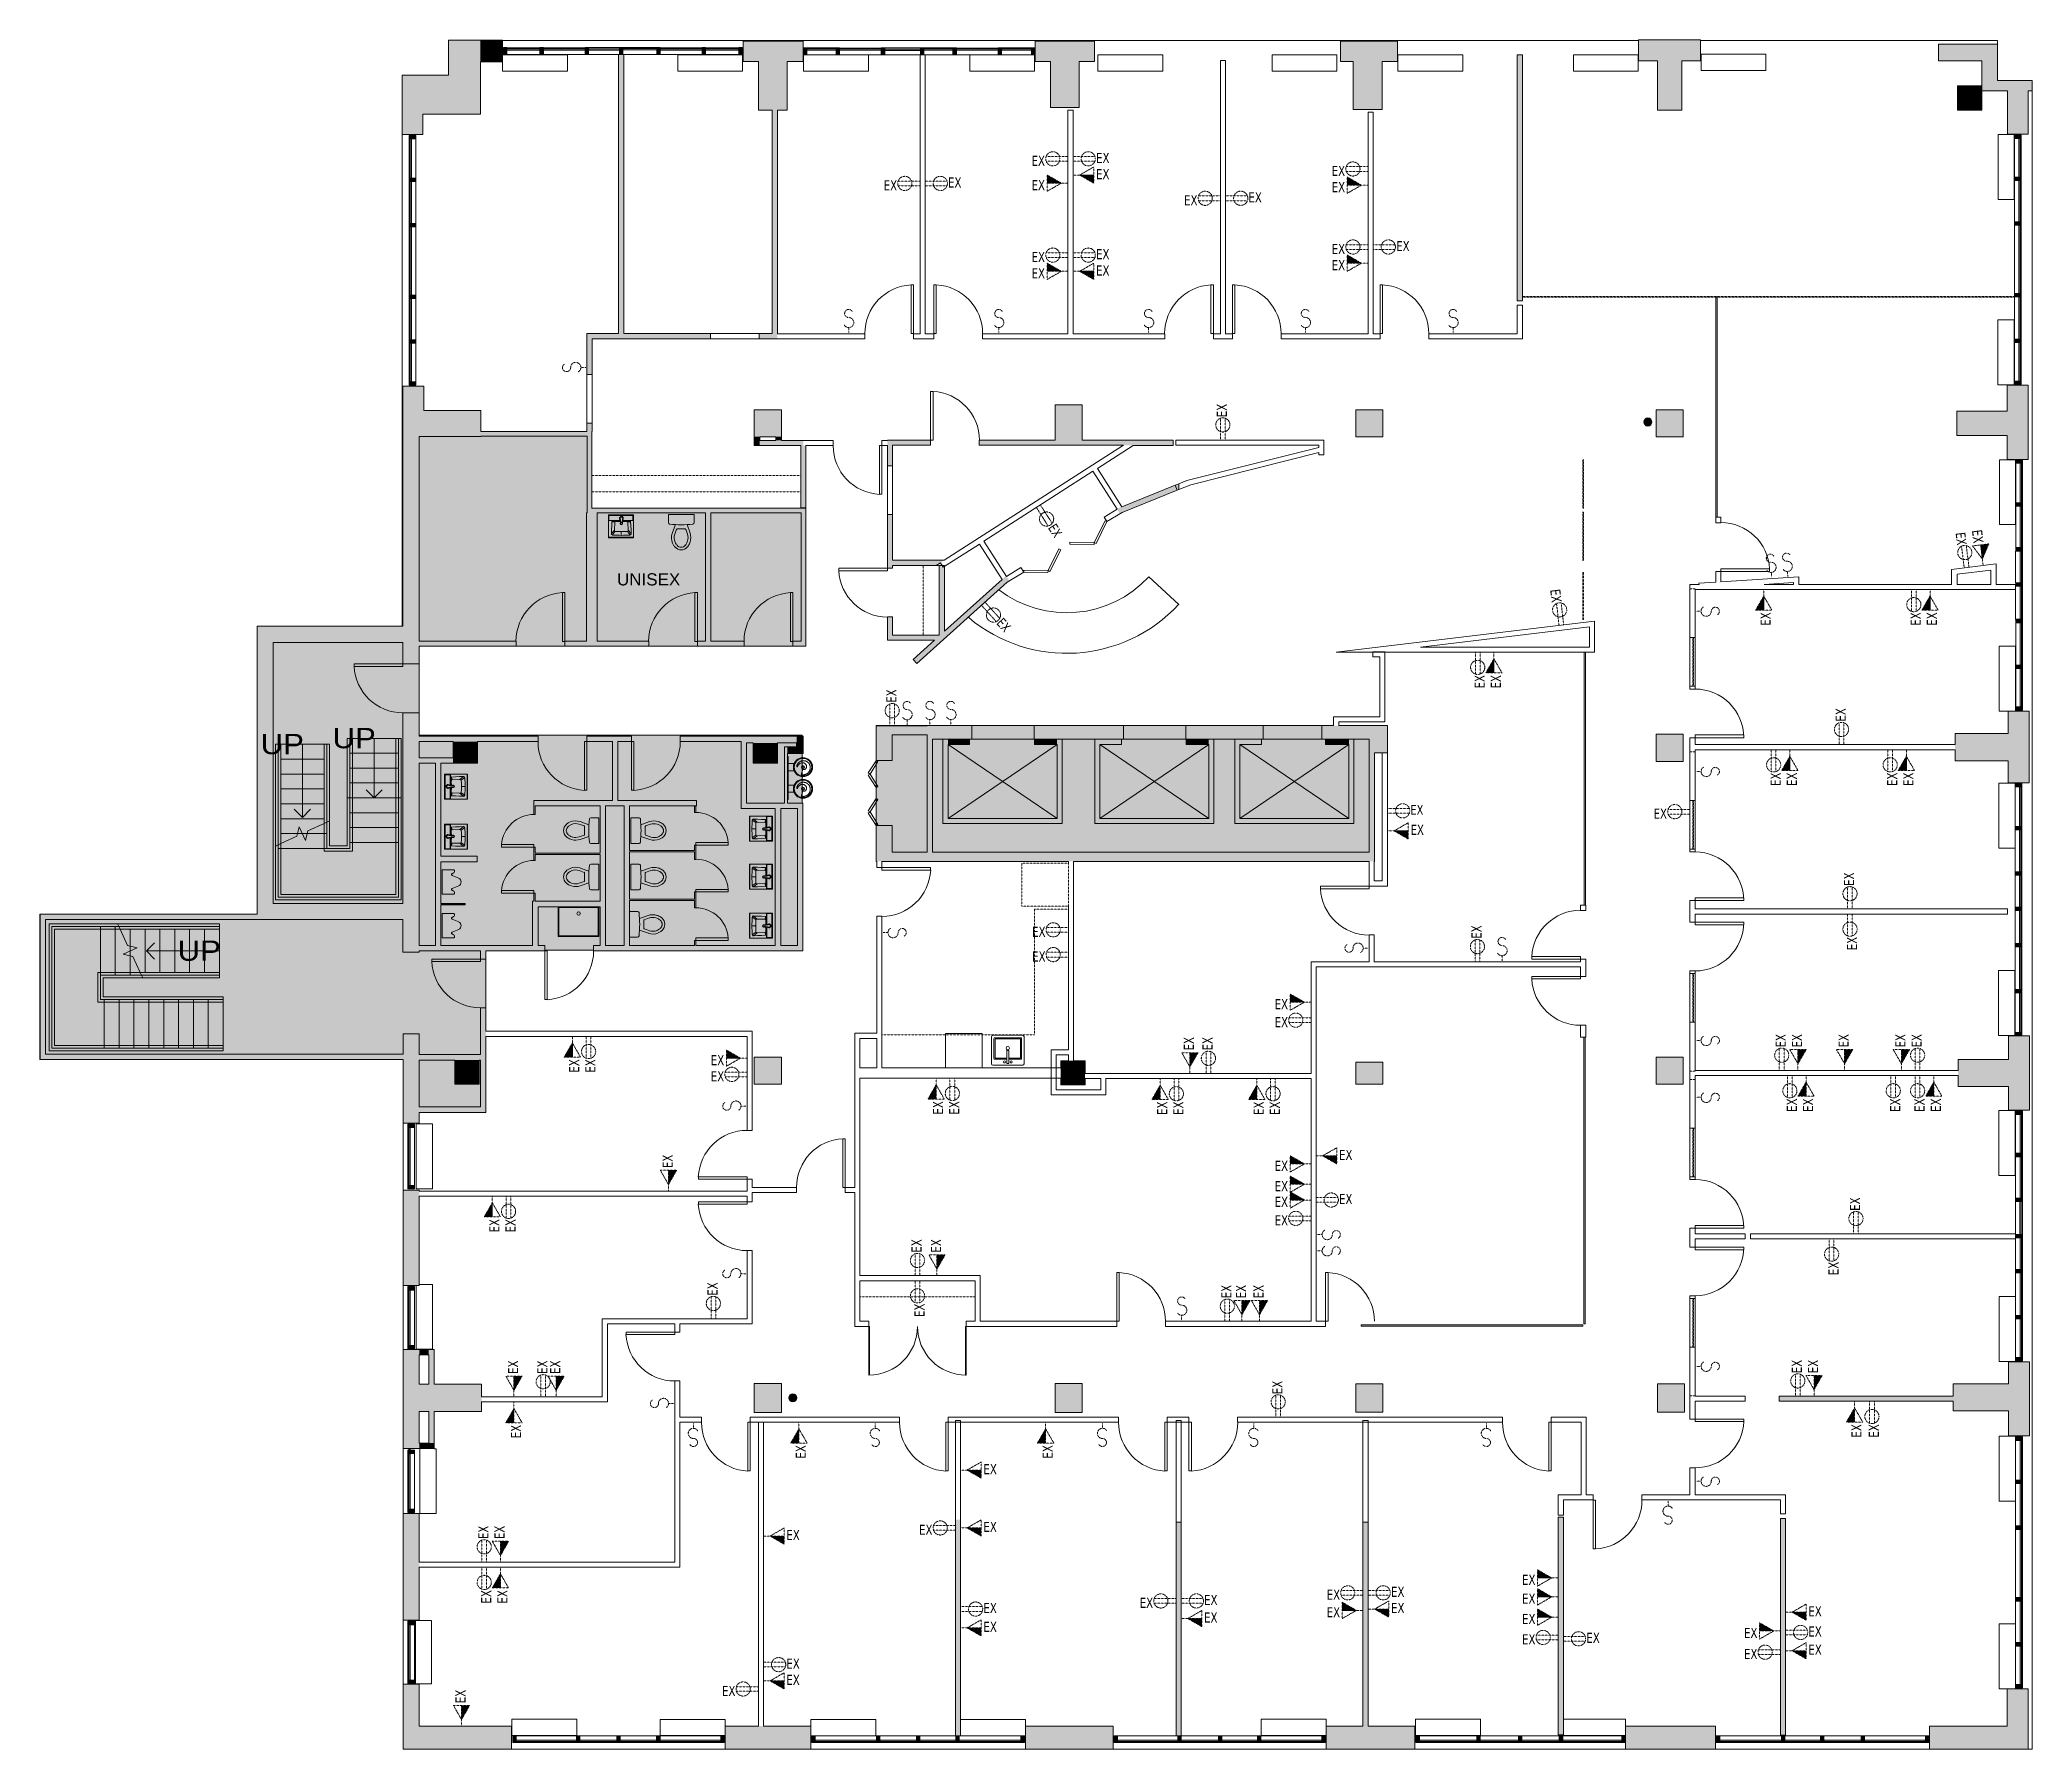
# Model space of a CAD drawing. Header units: inches. Extents: x -674 to 800, y -349 to 915.
import ezdxf

# ---------------------------------------------------------------- set-up
doc = ezdxf.new("R2010")
doc.units = ezdxf.units.IN
doc.header["$MEASUREMENT"] = 0
doc.linetypes.add('Demolished', pattern=[0.1875, 0.125, -0.0625])
for name, color, linetype, lineweight in [('A-ANNO-NOTE', 131, 'Demolished', 9), ('A-COLS', 52, 'Continuous', 13), ('A-DETL', 90, 'Continuous', 9), ('A-DETL-GENF', 92, 'Continuous', 9), ('A-DETL-MEDM', 33, 'Continuous', 20), ('A-DETL-THIN', 151, 'Continuous', 9), ('A-DOOR', 31, 'Continuous', 13), ('A-DOOR-FRAM', 31, 'Demolished', 20), ('A-FLOR', 192, 'Continuous', 13), ('A-FLOR-HRAL', 11, 'Continuous', 13), ('A-FLOR-HRAL-MBND', 5, 'Continuous', 13), ('A-GLAZ', 151, 'Demolished', 20), ('A-GLAZ-CURT', 52, 'Continuous', 13), ('A-GLAZ-CWMG', 51, 'Continuous', 13), ('A-WALL', 113, 'Continuous', 13), ('A-WALL-PATT', 111, 'Continuous', 13), ('G-ANNO-TEXT', 231, 'Continuous', 9), ('I-WALL', 2, 'Demolished', 9), ('M-EQPM', 50, 'Continuous', 13), ('P-SANR-FIXT', 6, 'Continuous', 13), ('Q-CASE', 31, 'Demolished', 9), ('Q-SPCQ', 91, 'Demolished', 9), ('S-STRS', 31, 'Continuous', 13), ('S-STRS-ANNO', 31, 'Continuous', 9), ('S-STRS-IDEN', 31, 'Continuous', 9), ('S-STRS-MBND', 31, 'Continuous', 13)]:
    doc.layers.add(name, color=color, linetype=linetype, lineweight=lineweight)
doc.styles.add('Arial', font='arial.ttf', dxfattribs={"width": 1.1, "height": 15})
doc.styles.add('Arial_1', font='arial.ttf', dxfattribs={"height": 9})
doc.styles.add('Tahoma', font='tahoma.ttf', dxfattribs={"width": 0.85, "height": 7.5})
doc.styles.add('Tahoma_1', font='tahoma.ttf', dxfattribs={"width": 0.85, "height": 7.183765})

msp = doc.modelspace()

# ---------------------------------------------------------------- texts
at = {"layer": 'A-ANNO-NOTE', "attachment_point": 1, "line_spacing_factor": 0.994306}
for insert, char_height, width, style in [((59.9, 829.8), 7.5, 11.839, 'Tahoma'), ((107.6, 831.9), 7.5, 11.839, 'Tahoma'), ((-49.5, 811.6), 7.5, 11.839, 'Tahoma'), ((-1.9, 813.7), 7.5, 11.839, 'Tahoma'), ((59.9, 811.8), 7.5, 11.839, 'Tahoma'), ((107.6, 819.9), 7.5, 11.839, 'Tahoma'), ((281.9, 822.3), 7.5, 11.839, 'Tahoma'), ((172.7, 800.6), 7.5, 11.839, 'Tahoma'), ((220.3, 802.7), 7.5, 11.839, 'Tahoma'), ((281.9, 810.3), 7.5, 11.839, 'Tahoma'), ((329.6, 766.7), 7.5, 11.839, 'Tahoma'), ((59.9, 758.6), 7.5, 11.839, 'Tahoma'), ((107.6, 760.7), 7.5, 11.839, 'Tahoma'), ((281.9, 764.6), 7.5, 11.839, 'Tahoma'), ((281.9, 752.6), 7.5, 11.839, 'Tahoma'), ((59.9, 746.6), 7.5, 11.839, 'Tahoma'), ((107.6, 748.7), 7.5, 11.839, 'Tahoma'), ((340.2, 349.6), 7.18, 11.34, 'Tahoma_1'), ((520, 347), 7.5, 11.839, 'Tahoma'), ((340.2, 335), 7.5, 11.839, 'Tahoma'), ((60.3, 259.6), 7.5, 11.839, 'Tahoma'), ((60.3, 241.3), 7.5, 11.839, 'Tahoma'), ((239.7, 206.1), 7.5, 11.839, 'Tahoma'), ((239.7, 192.8), 7.5, 11.839, 'Tahoma'), ((-177.4, 164.7), 7.5, 11.839, 'Tahoma'), ((-177.4, 152.7), 7.5, 11.839, 'Tahoma'), ((287.3, 94.6), 7.5, 11.839, 'Tahoma'), ((239.7, 86.5), 7.5, 11.839, 'Tahoma'), ((239.7, 71.5), 7.5, 11.839, 'Tahoma'), ((239.7, 59.9), 7.5, 11.839, 'Tahoma'), ((287.3, 62), 7.5, 11.839, 'Tahoma'), ((239.7, 46.2), 7.5, 11.839, 'Tahoma'), ((24.3, -137.8), 7.5, 11.839, 'Tahoma'), ((-121.5, -186.5), 7.5, 11.839, 'Tahoma'), ((-23.3, -182.6), 7.5, 11.839, 'Tahoma'), ((24.3, -180.5), 7.5, 11.839, 'Tahoma'), ((422.7, -219.6), 7.5, 11.839, 'Tahoma'), ((187.5, -234.5), 7.5, 11.839, 'Tahoma'), ((278.2, -230.6), 7.5, 11.839, 'Tahoma'), ((325.8, -228.5), 7.5, 11.839, 'Tahoma'), ((422.7, -233.6), 7.5, 11.839, 'Tahoma'), ((24.3, -240.5), 7.5, 11.839, 'Tahoma'), ((139.9, -236.6), 7.5, 11.839, 'Tahoma'), ((187.5, -247.5), 7.5, 11.839, 'Tahoma'), ((278.2, -243.6), 7.5, 11.839, 'Tahoma'), ((325.8, -240.5), 7.5, 11.839, 'Tahoma'), ((422.7, -248.6), 7.5, 11.839, 'Tahoma'), ((634.5, -242.9), 7.5, 11.839, 'Tahoma'), ((24.3, -254.4), 7.5, 11.839, 'Tahoma'), ((422.7, -263.6), 7.5, 11.839, 'Tahoma'), ((470.3, -262.5), 7.5, 11.839, 'Tahoma'), ((586.9, -258.9), 7.5, 11.839, 'Tahoma'), ((634.5, -257.8), 7.5, 11.839, 'Tahoma'), ((586.9, -274.5), 7.5, 11.839, 'Tahoma'), ((634.5, -271.3), 7.5, 11.839, 'Tahoma'), ((-121.5, -281.6), 7.5, 11.839, 'Tahoma'), ((-121.5, -293.6), 7.5, 11.839, 'Tahoma'), ((-169.1, -301.8), 7.5, 11.839, 'Tahoma')]:
    msp.add_mtext('EX', dxfattribs=dict(at, insert=insert, char_height=char_height, width=width, style=style))
for insert, char_height, width, rotation, style in [((196.9, 636.4), 7.5, 11.839, 90, 'Tahoma'), ((77.8, 558.5), 7.18, 11.34, 302.6687, 'Tahoma_1'), ((750.5, 551.7), 7.18, 11.34, 277, 'Tahoma_1'), ((762.9, 553.6), 7.5, 11.839, 277, 'Tahoma'), ((450.9, 509.7), 7.5, 11.839, 276.86, 'Tahoma'), ((38.8, 488.7), 7.18, 11.34, 312, 'Tahoma_1'), ((599.1, 482.2), 7.5, 11.839, 90, 'Tahoma'), ((710.1, 482.2), 7.5, 11.839, 90, 'Tahoma'), ((722.1, 482.2), 7.5, 11.839, 90, 'Tahoma'), ((387.6, 435.8), 7.5, 11.839, 90, 'Tahoma'), ((399.6, 435.8), 7.5, 11.839, 90, 'Tahoma'), ((-47.6, 425.2), 7.5, 11.839, 90, 'Tahoma'), ((654.6, 411.3), 7.5, 11.839, 90, 'Tahoma'), ((606.5, 363.7), 7.5, 11.839, 90, 'Tahoma'), ((618.5, 363.7), 7.5, 11.839, 90, 'Tahoma'), ((692.7, 363.7), 7.5, 11.839, 90, 'Tahoma'), ((704.7, 363.7), 7.5, 11.839, 90, 'Tahoma'), ((660.8, 289.8), 7.5, 11.839, 90, 'Tahoma'), ((385.3, 250.7), 7.5, 11.839, 90, 'Tahoma'), ((663, 242.2), 7.5, 11.839, 90, 'Tahoma'), ((172.5, 168.1), 7.5, 11.839, 90, 'Tahoma'), ((186.3, 168.1), 7.5, 11.839, 90, 'Tahoma'), ((610.3, 170.3), 7.5, 11.839, 90, 'Tahoma'), ((622.3, 170.3), 7.5, 11.839, 90, 'Tahoma'), ((656.8, 170.3), 7.5, 11.839, 90, 'Tahoma'), ((698.8, 170.3), 7.5, 11.839, 90, 'Tahoma'), ((710.8, 170.3), 7.5, 11.839, 90, 'Tahoma'), ((-282.2, 151.7), 7.5, 11.839, 90, 'Tahoma'), ((-270.2, 151.7), 7.5, 11.839, 90, 'Tahoma'), ((-13.1, 120.7), 7.5, 11.839, 90, 'Tahoma'), ((-1.1, 120.7), 7.5, 11.839, 90, 'Tahoma'), ((152.7, 120.4), 7.5, 11.839, 90, 'Tahoma'), ((164.7, 120.4), 7.5, 11.839, 90, 'Tahoma'), ((224.1, 120.4), 7.5, 11.839, 90, 'Tahoma'), ((236.1, 120.4), 7.5, 11.839, 90, 'Tahoma'), ((618.5, 122.7), 7.5, 11.839, 90, 'Tahoma'), ((630.5, 122.7), 7.5, 11.839, 90, 'Tahoma'), ((695, 122.7), 7.5, 11.839, 90, 'Tahoma'), ((713, 122.7), 7.5, 11.839, 90, 'Tahoma'), ((725, 122.7), 7.5, 11.839, 90, 'Tahoma'), ((-213.1, 81.1), 7.5, 11.839, 90, 'Tahoma'), ((665.2, 49.5), 7.5, 11.839, 90, 'Tahoma'), ((-341.3, 33.5), 7.5, 11.839, 90, 'Tahoma'), ((-329.3, 33.5), 7.5, 11.839, 90, 'Tahoma'), ((-29, 18.6), 7.5, 11.839, 90, 'Tahoma'), ((-14.5, 18.6), 7.5, 11.839, 90, 'Tahoma'), ((649.3, 1.9), 7.5, 11.839, 90, 'Tahoma'), ((-179.9, -13.3), 7.5, 11.839, 90, 'Tahoma'), ((200.2, -15.2), 7.5, 11.839, 90, 'Tahoma'), ((211, -15.2), 7.5, 11.839, 90, 'Tahoma'), ((224, -15.2), 7.5, 11.839, 90, 'Tahoma'), ((-26.8, -29), 7.5, 11.839, 90, 'Tahoma'), ((-327.4, -71.1), 7.5, 11.839, 90, 'Tahoma'), ((-305.8, -71.1), 7.5, 11.839, 90, 'Tahoma'), ((-296.3, -71.1), 7.5, 11.839, 90, 'Tahoma'), ((622.2, -70.6), 7.5, 11.839, 90, 'Tahoma'), ((634.2, -70.6), 7.5, 11.839, 90, 'Tahoma'), ((237.9, -86.1), 7.5, 11.839, 90, 'Tahoma'), ((-325.3, -118.7), 7.5, 11.839, 90, 'Tahoma'), ((666.3, -118.2), 7.5, 11.839, 90, 'Tahoma'), ((679.2, -118.2), 7.5, 11.839, 90, 'Tahoma'), ((-114.6, -133.7), 7.5, 11.839, 90, 'Tahoma'), ((68, -133.7), 7.5, 11.839, 90, 'Tahoma'), ((-349.4, -193.3), 7.5, 11.839, 90, 'Tahoma'), ((-337.4, -193.3), 7.5, 11.839, 90, 'Tahoma'), ((-347.3, -240.9), 7.5, 11.839, 90, 'Tahoma'), ((-335.3, -240.9), 7.5, 11.839, 90, 'Tahoma'), ((-366.3, -314.6), 7.5, 11.839, 90, 'Tahoma')]:
    msp.add_mtext('EX', dxfattribs=dict(at, insert=insert, char_height=char_height, width=width, rotation=rotation, style=style))
at = {"layer": 'G-ANNO-TEXT', "insert": (-246.8, 521), "char_height": 9, "width": 56.964, "attachment_point": 1, "style": 'Arial_1'}
msp.add_mtext('UNISEX', dxfattribs=at)
at = {"layer": 'S-STRS-IDEN', "char_height": 15, "width": 37.012, "attachment_point": 1, "line_spacing_factor": 0.941778, "style": 'Arial'}
for insert in [(-510.4, 402.2), (-457.2, 406.6), (-571.8, 249.4)]:
    msp.add_mtext('UP', dxfattribs=dict(at, insert=insert))

# ---------------------------------------------------------------- blocks, each defined once
blk = doc.blocks.new('Single-Flush - 36_ x 84_-1515426-New Construction - Demolition Plan')
at = {"layer": 'A-DOOR'}
for p, q in [((16.2, 1.7), (16.2, 37.8)), ((18, 37.8), (16.2, 37.8)), ((18, 1.7), (18, 37.8)), ((18, 1.7), (16.2, 1.7))]:
    blk.add_line(p, q, dxfattribs=at)
blk.add_arc((18, 1.7), 36.1, 92.7812, 180, dxfattribs=at)
blk = doc.blocks.new('Single-Flush - 36_ x 84_-1515510-New Construction - Demolition Plan')
at = {"layer": 'A-DOOR'}
for p, q in [((16.2, -2), (16.2, -38)), ((18, -2), (16.2, -2)), ((18, -2), (18, -38)), ((18, -38), (16.2, -38))]:
    blk.add_line(p, q, dxfattribs=at)
blk.add_arc((18, -2), 36.1, 180, 267.2188, dxfattribs=at)
blk = doc.blocks.new('Single-Flush - 36_ x 84_-1515574-New Construction - Demolition Plan')
at = {"layer": 'A-DOOR'}
for p, q in [((16.2, 2), (16.2, 38)), ((18, 38), (16.2, 38)), ((18, 2), (18, 38)), ((18, 2), (16.2, 2))]:
    blk.add_line(p, q, dxfattribs=at)
blk.add_arc((18, 2), 36.1, 92.7812, 180, dxfattribs=at)
blk = doc.blocks.new('Single-Flush - 36_ x 84_-1516236-New Construction - Demolition Plan')
at = {"layer": 'A-DOOR'}
for p, q in [((16.2, 1.9), (16.2, 37.9)), ((18, 37.9), (16.2, 37.9)), ((18, 1.9), (18, 37.9)), ((18, 1.9), (16.2, 1.9))]:
    blk.add_line(p, q, dxfattribs=at)
blk.add_arc((18, 1.9), 36.1, 92.7812, 180, dxfattribs=at)
blk = doc.blocks.new('Bifold-4 Panel - 48_ x 84_-1531325-New Construction - Demolition Plan')
at = {"layer": 'A-DOOR'}
for p, q in [((-24, 5.9), (-14.8, 11.7)), ((-23.2, 4.6), (-24, 5.9)), ((-14, 10.4), (-23.2, 4.6)), ((-14.8, 11.7), (-14, 10.4)), ((-13.2, 11.7), (-14, 10.4)), ((-14, 10.4), (-4.8, 4.6)), ((-4, 5.9), (-13.2, 11.7)), ((-4.8, 4.6), (-4, 5.9)), ((4, 5.9), (13.2, 11.7)), ((4.8, 4.6), (4, 5.9)), ((14, 10.4), (4.8, 4.6)), ((13.2, 11.7), (14, 10.4)), ((14.8, 11.7), (14, 10.4)), ((14, 10.4), (23.2, 4.6)), ((23.9, 5.9), (14.8, 11.7)), ((23.2, 4.6), (23.9, 5.9))]:
    blk.add_line(p, q, dxfattribs=at)
blk = doc.blocks.new('Single-Flush - 36_ x 84_-1534731-New Construction - Demolition Plan')
at = {"layer": 'A-DOOR'}
for p, q in [((16.2, 6), (16.2, 42)), ((18, 42), (16.2, 42)), ((18, 6), (18, 42)), ((18, 6), (16.2, 6))]:
    blk.add_line(p, q, dxfattribs=at)
blk.add_arc((18, 6), 36.1, 92.7812, 180, dxfattribs=at)
blk = doc.blocks.new('Toilet - Floor-Mounted - 2D - ADA-991295-New Construction - Demolition Plan')
at = {"layer": 'P-SANR-FIXT'}
for p, q in [((9.5, 0), (-9.5, 0)), ((-9.5, 0), (-9.5, -6)), ((-6.6, -13.9), (-4.3, -7.4)), ((-3.4, -10.9), (-4.7, -14.5)), ((3, -10.6), (-3, -10.6)), ((4.7, -14.5), (3.4, -10.9)), ((6.6, -13.8), (4.3, -7.4)), ((9.5, -6), (9.5, 0))]:
    blk.add_line(p, q, dxfattribs=at)
for centre, radius, start, end in [((-8.5, -6), 1, 180, 263.316), ((0, 66.5), 74, 263.316, 276.684), ((2.8, -17.2), 10, 160.6685, 203.3287), ((2.8, -17.2), 8, 160.6685, 203.3287), ((-3, -11.1), 0.5, 90, 160.6685), ((3, -11.1), 0.5, 19.3315, 90), ((-2.9, -17.1), 8, 342.1371, 19.3315), ((-2.9, -17.1), 10, 342.1371, 19.3315), ((8.5, -6), 1, 276.684, 360), ((6.5, -15.6), 14, 203.3287, 212.3538), ((4, -16.7), 11.3, 214.6359, 221.2014), ((6.5, -15.6), 12, 203.3287, 212.1619), ((0, -20.1), 6, 221.2014, 318.7986), ((4, -16.7), 9.29, 214.879, 221.2014), ((0, -20.1), 4, 221.2014, 318.7986), ((-4, -16.7), 9.29, 318.7986, 325.0594), ((-5.9, -16.1), 11.2, 328.4728, 342.1371), ((-4, -16.7), 11.3, 318.7986, 325.3641), ((-5.9, -16.1), 13.2, 328.2162, 342.1371)]:
    blk.add_arc(centre, radius, start, end, dxfattribs=at)
blk = doc.blocks.new('Toilet - Floor-Mounted - 2D - ADA-V1-New Construction - Demolition Plan')
at = {"layer": 'P-SANR-FIXT'}
for p, q in [((-9.5, 0), (-9.5, -6)), ((-6.6, -13.9), (-4.3, -7.4)), ((-3.4, -10.9), (-4.7, -14.5)), ((3, -10.6), (-3, -10.6)), ((4.7, -14.5), (3.4, -10.9)), ((6.6, -13.8), (4.3, -7.4)), ((9.5, -6), (9.5, 0))]:
    blk.add_line(p, q, dxfattribs=at)
for centre, radius, start, end in [((-8.5, -6), 1, 180, 263.316), ((0, 66.5), 74, 263.316, 276.684), ((2.8, -17.2), 10, 160.6685, 203.3287), ((2.8, -17.2), 8, 160.6685, 203.3287), ((-3, -11.1), 0.5, 90, 160.6685), ((3, -11.1), 0.5, 19.3315, 90), ((-2.9, -17.1), 8, 342.1371, 19.3315), ((-2.9, -17.1), 10, 342.1371, 19.3315), ((8.5, -6), 1, 276.684, 360), ((6.5, -15.6), 14, 203.3287, 212.3538), ((4, -16.7), 11.3, 214.6359, 221.2014), ((6.5, -15.6), 12, 203.3287, 212.1619), ((0, -20.1), 6, 221.2014, 318.7986), ((4, -16.7), 9.29, 214.879, 221.2014), ((0, -20.1), 4, 221.2014, 318.7986), ((-4, -16.7), 9.29, 318.7986, 325.0594), ((-5.9, -16.1), 11.2, 328.4728, 342.1371), ((-4, -16.7), 11.3, 318.7986, 325.3641), ((-5.9, -16.1), 13.2, 328.2162, 342.1371)]:
    blk.add_arc(centre, radius, start, end, dxfattribs=at)
blk = doc.blocks.new('Single-Flush - 24_ x 84_-1538412-New Construction - Demolition Plan')
at = {"layer": 'A-DOOR'}
for p, q in [((10.2, -0.5), (10.2, -24.5)), ((12, -0.5), (10.2, -0.5)), ((12, -0.5), (12, -24.5)), ((12, -24.5), (10.2, -24.5))]:
    blk.add_line(p, q, dxfattribs=at)
blk.add_arc((12, -0.5), 24.1, 180, 265.8301, dxfattribs=at)
blk = doc.blocks.new('Single-Flush - 24_ x 84_-1538483-New Construction - Demolition Plan')
at = {"layer": 'A-DOOR'}
for p, q in [((10.2, 0.5), (10.2, 24.5)), ((12, 24.5), (10.2, 24.5)), ((12, 0.5), (12, 24.5)), ((12, 0.5), (10.2, 0.5))]:
    blk.add_line(p, q, dxfattribs=at)
blk.add_arc((12, 0.5), 24.1, 94.1699, 180, dxfattribs=at)
blk = doc.blocks.new('Sink - Restroom - Wall Mounted - Default-951108-New Construction - Demolition Plan')
at = {"layer": 'P-SANR-FIXT'}
for p, q in [((-9.5, 1.6), (-9.4, 1.6)), ((-9.5, -15.4), (-9.5, 1.6)), ((-9.4, 1.6), (-9.1, 1.6)), ((-9.1, 1.6), (-0.7, 1.6)), ((-9.1, 1.6), (-9.1, 1)), ((-0.7, 1), (-9.1, 1)), ((-9.1, 1), (-9.1, -2.4)), ((-0.7, 1.6), (0, 1.6)), ((-0.7, 1.6), (-0.7, 1)), ((-0.7, 1), (0, 1)), ((0, 1.6), (0.9, 1.6)), ((0, 1), (0.9, 1)), ((0.9, 1.6), (8.6, 1.6)), ((0.9, 1), (0.9, 1.6)), ((8.6, 1), (0.9, 1)), ((8.6, 1.6), (9, 1.6)), ((8.6, 1), (8.6, 1.6)), ((8.6, -2.4), (8.6, 1)), ((9, 1.6), (9.1, 1.6)), ((9.1, 1.6), (9.1, -15.3)), ((-9.4, -3.4), (-9.4, -15.1)), ((-9.1, -2.6), (-9.3, -2.8)), ((-9.3, -2.8), (-1.1, -2.8)), ((-9.1, -2.6), (-1.1, -2.6)), ((-7.3, -12.4), (-5.1, -9.8)), ((-4.9, -4), (-7, -3.6)), ((-6.9, -3.4), (-1, -3.4)), ((-4.8, -10.8), (-6.5, -13.4)), ((-4.9, -4), (-5.1, -9.8)), ((-4.8, -10.8), (-2.3, -10.9)), ((-2.3, -10.9), (2.3, -10.9)), ((0, -13.6), (0, -11)), ((0.9, -3.4), (6.9, -3.4)), ((1.1, -3.4), (0.9, -3.4)), ((1, -2.6), (8.7, -2.6)), ((1, -2.8), (8.9, -2.8)), ((2.3, -10.9), (4.7, -10.8)), ((6.5, -13.4), (4.7, -10.8)), ((6.9, -3.6), (4.9, -4)), ((5.1, -9.8), (4.9, -4)), ((7.3, -12.4), (5.1, -9.8)), ((8.9, -2.8), (8.7, -2.6)), ((9, -15.1), (9, -3.4)), ((-9.4, -15.1), (-9.5, -15.4)), ((-9.5, -15.4), (9.1, -15.4)), ((-9.4, -15.1), (9, -15.1)), ((9.1, -15.3), (9, -15.1)), ((9.1, -15.4), (9.1, -15.3))]:
    blk.add_line(p, q, dxfattribs=at)
at = {"layer": 'P-SANR-FIXT', "flags": 128}
for points in [[(-9.3, -2.8), (-9.4, -2.8), (-9.4, -2.9), (-9.4, -3), (-9.4, -3.1), (-9.4, -3.2), (-9.4, -3.4)], [(-9.1, -2.4), (-9.1, -2.4), (-9.1, -2.5), (-9.1, -2.5), (-9.1, -2.6), (-9.1, -2.6), (-9.1, -2.6)], [(-7.3, -12.4), (-7.2, -9.5), (-7.1, -6.5), (-7, -3.6)], [(0, -11), (-1.2, -10.9), (-2.3, -10.9)], [(2.3, -10.9), (1.1, -10.9), (0, -11)], [(6.9, -3.6), (7.1, -6.5), (7.2, -9.5), (7.3, -12.4)], [(8.7, -2.6), (8.7, -2.6), (8.7, -2.6), (8.7, -2.5), (8.7, -2.5), (8.7, -2.4), (8.6, -2.4)], [(9, -3.4), (9, -3.2), (9, -3.1), (9, -3), (8.9, -2.9), (8.9, -2.8), (8.9, -2.8)]]:
    blk.add_lwpolyline(points, dxfattribs=at)
at = {"layer": 'P-SANR-FIXT'}
for centre, radius, start, end in [((-6.5, -12.5), 0.892, 177.4886, 267.793), ((-6.1, -3.6), 0.84, 165.4525, 177.4886), ((2.3, 131.1), 144.8, 266.5114, 269.0747), ((-4.2, -10), 0.913, 164.557, 235.5318), ((-4.3, -4), 0.663, 91.9155, 180), ((-1, 29.2), 32.7, 264.4886, 270.0864), ((0, -5), 0.856, 155.7776, 180), ((0, -5), 0.856, 180, 360), ((-2.4, 131.1), 144.8, 270.9253, 273.4886), ((0, -5), 0.856, 0, 30), ((1, 29.2), 32.7, 269.8373, 275.5114), ((4.2, -4), 0.663, 360, 88.0845), ((4.2, -10), 0.913, 304.4682, 15.443), ((6.4, -12.5), 0.892, 272.207, 2.5114), ((6, -3.7), 0.961, 9.8799, 20.659)]:
    blk.add_arc(centre, radius, start, end, dxfattribs=at)
blk = doc.blocks.new('Faucet-Restroom - Default-953841-New Construction - Demolition Plan')
at = {"layer": 'P-SANR-FIXT'}
for p, q in [((-1.2, 1.7), (-1.2, 1.5)), ((-0.7, 6.1), (-0.7, 5.9)), ((0.3, 5.9), (0.3, 6.1)), ((0.8, 1.5), (0.8, 1.7))]:
    blk.add_line(p, q, dxfattribs=at)
at = {"layer": 'P-SANR-FIXT', "flags": 128}
for points in [[(-3.1, 1.3), (-3.1, 1.3), (-3.1, 1.3), (-3.1, 1.3), (-3.1, 1.3), (-3.1, 1.3), (-3.1, 1.3), (-3.1, 1.3), (-3.1, 1.3), (-3.1, 1.3), (-3.1, 1.3), (-3.1, 1.3), (-3.1, 1.3), (-3.1, 1.3), (-3.1, 1.3), (-3.1, 1.3), (-3.1, 1.3), (-3.1, 1.3), (-3.1, 1.3), (-3.1, 1.3), (-3.1, 1.3), (-3.1, 1.3), (-3.1, 1.3), (-3.1, 1.3), (-3.1, 1.3), (-3.1, 1.3), (-3.1, 1.3), (-3.1, 1.3), (-3.1, 1.3), (-3.1, 1.3), (-3.1, 1.3), (-3.1, 1.3), (-3.1, 1.3), (-3.1, 1.3), (-3.1, 1.3), (-3.1, 1.3), (-3.1, 1.3), (-3.1, 1.3), (-3.1, 1.3), (-3.1, 1.3), (-3.1, 1.3), (-3.1, 1.3), (-3.1, 1.3), (-3.1, 1.3), (-3.1, 1.3), (-3.1, 1.3), (-3.1, 1.3), (-3.1, 1.3), (-3.1, 1.3), (-3.1, 1.3), (-3.1, 1.3), (-3.1, 1.3), (-3.1, 1.3), (-3.1, 1.3), (-3.1, 1.3), (-3.1, 1.3), (-3.1, 1.3), (-3.1, 1.3), (-3.1, 1.3), (-3.1, 1.3), (-3.1, 1.3), (-3.1, 1.3), (-3.1, 1.3), (-3.1, 1.3), (-3.1, 1.3), (-3.1, 1.3), (-3.1, 1.3), (-3.1, 1.3), (-3.1, 1.3), (-3.1, 1.3), (-3.1, 1.3)], [(-1, 4.3), (-1.1, 3.8), (-1.2, 3.1), (-1.3, 2.6), (-1.4, 2.3), (-1.5, 1.9), (-1.5, 1.8), (-1.5, 1.8)], [(-1.2, 1.7), (-1.2, 2), (-1.1, 2.3)], [(-1.2, 1.8), (-1.2, 1.8), (-1.2, 1.7), (-1.2, 1.7)], [(0.9, 1.7), (0.9, 1.5), (0.8, 1.2), (0.6, 1), (0.4, 0.9), (0.1, 0.8), (-0.2, 0.7), (-0.4, 0.8), (-0.7, 0.9), (-0.9, 1), (-1.1, 1.2), (-1.2, 1.5), (-1.2, 1.7)], [(-1.1, 2.2), (-1.1, 2.2), (-1.1, 2.3), (-1, 2.5)], [(-0.8, 5.9), (-0.9, 5.3), (-1, 4.8), (-1, 4.3)], [(-0.6, 6.2), (-0.6, 6.2), (-0.6, 6.2), (-0.5, 6.2), (-0.5, 6.2), (-0.4, 6.3), (-0.3, 6.3), (-0.2, 6.3), (-0.1, 6.3), (0, 6.3), (0.1, 6.3), (0.1, 6.2), (0.2, 6.2), (0.3, 6.2), (0.3, 6.2), (0.3, 6.2)], [(0.5, 5.9), (0.6, 5.3), (0.7, 4.4), (0.7, 4.3)], [(1.3, 1.8), (1.2, 1.9), (1.2, 1.9), (1.2, 2.1), (1.1, 2.5), (0.9, 3.2), (0.8, 3.8), (0.7, 4.3)], [(0.7, 2.6), (0.7, 2.4), (0.8, 2.3), (0.8, 2.3)], [(0.8, 2.3), (0.9, 2), (0.9, 1.7)], [(0.8, 1.7), (0.8, 1.8), (0.8, 1.8), (0.8, 1.8)], [(2.9, 1.3), (2.9, 1.3), (2.9, 1.3), (2.9, 1.3), (2.9, 1.3), (2.9, 1.3), (2.9, 1.3), (2.9, 1.3), (2.9, 1.3), (2.9, 1.3), (2.9, 1.3), (2.9, 1.3), (2.9, 1.3), (2.9, 1.3), (2.9, 1.3), (2.9, 1.3), (2.9, 1.3), (2.9, 1.3), (2.9, 1.3), (2.9, 1.3), (2.9, 1.3), (2.9, 1.3), (2.9, 1.3), (2.9, 1.3), (2.9, 1.3), (2.9, 1.3), (2.9, 1.3), (2.9, 1.3), (2.9, 1.3), (2.9, 1.3), (2.9, 1.3), (2.9, 1.3), (2.9, 1.3), (2.9, 1.3), (2.9, 1.3), (2.9, 1.3), (2.9, 1.3), (2.9, 1.3), (2.9, 1.3), (2.9, 1.3), (2.9, 1.3), (2.9, 1.3), (2.9, 1.3), (2.9, 1.3), (2.9, 1.3), (2.9, 1.3), (2.9, 1.3), (2.9, 1.3), (2.9, 1.3), (2.9, 1.3), (2.9, 1.3), (2.9, 1.3), (2.9, 1.3), (2.9, 1.3), (2.9, 1.3), (2.9, 1.3), (2.9, 1.3), (2.9, 1.3), (2.9, 1.3), (2.9, 1.3), (2.9, 1.3), (2.9, 1.3), (2.9, 1.3), (2.9, 1.3), (2.9, 1.3), (2.9, 1.3), (2.9, 1.3), (2.9, 1.3), (2.9, 1.3), (2.9, 1.3), (2.9, 1.3)]]:
    blk.add_lwpolyline(points, dxfattribs=at)
at = {"layer": 'P-SANR-FIXT'}
for centre, major_axis, start_param, end_param in [((-0.2, 4.7), (1.96, 0), 1.327973, 1.81362), ((-0.2, 5), (1.61, 0), 4.415652, 5.009126)]:
    blk.add_ellipse(centre, major_axis=major_axis, ratio=0.079199, start_param=start_param, end_param=end_param, dxfattribs=at)
for points, knots in [([(-1.6, 1.6), (-1.6, 1.6), (-1.6, 1.7), (-1.5, 1.8), (-1.5, 1.8)], [0, 0, 0, 0, 0.05555556, 0.06468184, 0.06468184, 0.06468184, 0.06468184]), ([(-1, 0.7), (-1, 0.8), (-1.1, 0.8), (-1.2, 0.9), (-1.3, 0.9), (-1.3, 1), (-1.4, 1), (-1.4, 1.1), (-1.5, 1.1), (-1.5, 1.2), (-1.5, 1.2), (-1.5, 1.3), (-1.5, 1.3), (-1.6, 1.4), (-1.6, 1.4), (-1.6, 1.5), (-1.6, 1.5), (-1.6, 1.6)], [0, 0, 0, 0, 0.2, 0.3, 0.35, 0.4, 0.475, 0.55, 0.5875, 0.60625, 0.625, 0.7, 0.775, 0.8125, 0.85, 0.925, 1, 1, 1, 1]), ([(-1.2, 1.4), (-1.1, 1.3), (-1.1, 1.1), (-1.1, 0.9), (-1, 0.8), (-1, 0.7)], [0.68454, 0.68454, 0.68454, 0.68454, 0.7777778, 0.8888889, 0.9966767, 0.9966767, 0.9966767, 0.9966767]), ([(-1, 0.7), (-1, 0.7), (-0.9, 0.6), (-0.8, 0.5), (-0.8, 0.5), (-0.8, 0.5), (-0.7, 0.4), (-0.7, 0.4), (-0.6, 0.4), (-0.6, 0.3), (-0.5, 0.3), (-0.5, 0.3), (-0.5, 0.3), (-0.4, 0.2), (-0.3, 0.2), (-0.2, 0.2), (-0.2, 0.2)], [0, 0, 0, 0, 0.166667, 0.25, 0.291667, 0.333333, 0.375, 0.416667, 0.5, 0.583333, 0.625, 0.666667, 0.708333, 0.75, 0.833333, 1, 1, 1, 1]), ([(-0.8, 5.9), (-0.8, 6), (-0.8, 6), (-0.6, 6.1), (-0.3, 6.1), (-0.1, 6.1), (0.1, 6.1), (0.2, 6.1), (0.3, 6), (0.4, 6), (0.5, 6), (0.5, 6), (0.5, 5.9), (0.5, 5.9)], [-1, -1, -1, -1, -0.852941, -0.705882, -0.588235, -0.470588, -0.352941, -0.294118, -0.235294, -0.176471, -0.117647, -0.058824, 0, 0, 0, 0]), ([(-0.2, 0.2), (-0.1, 0.2), (0, 0.2), (0.1, 0.2), (0.1, 0.3), (0.2, 0.3), (0.2, 0.3), (0.3, 0.3), (0.3, 0.4), (0.4, 0.4), (0.4, 0.4), (0.4, 0.4), (0.5, 0.5), (0.5, 0.5), (0.6, 0.6), (0.6, 0.6), (0.6, 0.7)], [0, 0, 0, 0, 0.166667, 0.25, 0.291667, 0.333333, 0.375, 0.416667, 0.5, 0.583333, 0.625, 0.666667, 0.708333, 0.75, 0.833333, 1, 1, 1, 1]), ([(1.3, 1.6), (1.3, 1.5), (1.3, 1.5), (1.3, 1.4), (1.3, 1.3), (1.3, 1.3), (1.2, 1.2), (1.2, 1.2), (1.2, 1.2), (1.2, 1.1), (1.1, 1.1), (1.1, 1), (1.1, 1), (1, 1), (1, 0.9), (0.9, 0.9), (0.8, 0.8), (0.7, 0.7), (0.6, 0.7)], [0, 0, 0, 0, 0.1, 0.15, 0.2, 0.25, 0.3, 0.35, 0.375, 0.4, 0.45, 0.5, 0.55, 0.6, 0.65, 0.7, 0.8, 1, 1, 1, 1]), ([(0.6, 0.7), (0.7, 0.7), (0.7, 0.9), (0.8, 1.1), (0.8, 1.3), (0.8, 1.4)], [0, 0, 0, 0, 0.1111111, 0.2222222, 0.3329449, 0.3329449, 0.3329449, 0.3329449]), ([(1.2, 1.8), (1.3, 1.8), (1.3, 1.7), (1.3, 1.6), (1.3, 1.6)], [0.9320871, 0.9320871, 0.9320871, 0.9320871, 0.95833333, 1, 1, 1, 1])]:
    blk.add_open_spline(points, degree=3, knots=knots, dxfattribs=at)
for points in [[(-1.2, 1.7), (-1.2, 1.9), (-1.1, 2.2), (-0.9, 2.9), (-0.8, 3.8), (-0.7, 4.5), (-0.7, 4.8)], [(0.3, 4.8), (0.3, 4.5), (0.4, 3.8), (0.6, 2.9), (0.8, 2.2), (0.9, 1.9), (0.9, 1.7)]]:
    blk.add_open_spline(points, degree=3, dxfattribs=at)
blk = doc.blocks.new('Faucet-Restroom - Default-V2-New Construction - Demolition Plan')
at = {"layer": 'P-SANR-FIXT'}
for p, q in [((-1.2, 1.7), (-1.2, 1.5)), ((-0.7, 6.1), (-0.7, 5.9)), ((0.3, 5.9), (0.3, 6.1)), ((0.8, 2.3), (0.9, 2)), ((0.8, 1.5), (0.8, 1.7)), ((0.9, 2), (0.9, 1.7))]:
    blk.add_line(p, q, dxfattribs=at)
at = {"layer": 'P-SANR-FIXT', "flags": 128}
for points in [[(-3.1, 1.3), (-3.1, 1.3), (-3.1, 1.3), (-3.1, 1.3), (-3.1, 1.3), (-3.1, 1.3), (-3.1, 1.3), (-3.1, 1.3), (-3.1, 1.3), (-3.1, 1.3), (-3.1, 1.3), (-3.1, 1.3), (-3.1, 1.3), (-3.1, 1.3), (-3.1, 1.3), (-3.1, 1.3), (-3.1, 1.3), (-3.1, 1.3), (-3.1, 1.3), (-3.1, 1.3), (-3.1, 1.3), (-3.1, 1.3), (-3.1, 1.3), (-3.1, 1.3), (-3.1, 1.3), (-3.1, 1.3), (-3.1, 1.3), (-3.1, 1.3), (-3.1, 1.3), (-3.1, 1.3), (-3.1, 1.3), (-3.1, 1.3), (-3.1, 1.3), (-3.1, 1.3), (-3.1, 1.3), (-3.1, 1.3), (-3.1, 1.3), (-3.1, 1.3), (-3.1, 1.3), (-3.1, 1.3), (-3.1, 1.3), (-3.1, 1.3), (-3.1, 1.3), (-3.1, 1.3), (-3.1, 1.3), (-3.1, 1.3), (-3.1, 1.3), (-3.1, 1.3), (-3.1, 1.3), (-3.1, 1.3), (-3.1, 1.3), (-3.1, 1.3), (-3.1, 1.3), (-3.1, 1.3), (-3.1, 1.3), (-3.1, 1.3), (-3.1, 1.3), (-3.1, 1.3), (-3.1, 1.3), (-3.1, 1.3), (-3.1, 1.3), (-3.1, 1.3), (-3.1, 1.3), (-3.1, 1.3), (-3.1, 1.3), (-3.1, 1.3), (-3.1, 1.3), (-3.1, 1.3), (-3.1, 1.3), (-3.1, 1.3), (-3.1, 1.3)], [(-1, 4.3), (-1.1, 3.8), (-1.2, 3.1), (-1.3, 2.6), (-1.4, 2.3), (-1.5, 1.9), (-1.5, 1.8), (-1.5, 1.8)], [(-1.2, 1.7), (-1.2, 2), (-1.1, 2.3)], [(-1.2, 1.8), (-1.2, 1.8), (-1.2, 1.7), (-1.2, 1.7)], [(0.9, 1.7), (0.9, 1.5), (0.8, 1.2), (0.6, 1), (0.4, 0.9), (0.1, 0.8), (-0.2, 0.7), (-0.4, 0.8), (-0.7, 0.9), (-0.9, 1), (-1.1, 1.2), (-1.2, 1.5), (-1.2, 1.7)], [(-1.1, 2.2), (-1.1, 2.2), (-1.1, 2.3), (-1, 2.5)], [(-0.8, 5.9), (-0.9, 5.3), (-1, 4.8), (-1, 4.3)], [(-0.6, 6.2), (-0.6, 6.2), (-0.6, 6.2), (-0.5, 6.2), (-0.5, 6.2), (-0.4, 6.3), (-0.3, 6.3), (-0.2, 6.3), (-0.1, 6.3), (0, 6.3), (0.1, 6.3), (0.1, 6.2), (0.2, 6.2), (0.3, 6.2), (0.3, 6.2), (0.3, 6.2)], [(0.5, 5.9), (0.6, 5.3), (0.7, 4.4), (0.7, 4.3)], [(1.3, 1.8), (1.2, 1.9), (1.2, 1.9), (1.2, 2.1), (1.1, 2.5), (0.9, 3.2), (0.8, 3.8), (0.7, 4.3)], [(0.7, 2.6), (0.7, 2.4), (0.8, 2.3), (0.8, 2.3)], [(0.8, 1.7), (0.8, 1.8), (0.8, 1.8), (0.8, 1.8)], [(2.9, 1.3), (2.9, 1.3), (2.9, 1.3), (2.9, 1.3), (2.9, 1.3), (2.9, 1.3), (2.9, 1.3), (2.9, 1.3), (2.9, 1.3), (2.9, 1.3), (2.9, 1.3), (2.9, 1.3), (2.9, 1.3), (2.9, 1.3), (2.9, 1.3), (2.9, 1.3), (2.9, 1.3), (2.9, 1.3), (2.9, 1.3), (2.9, 1.3), (2.9, 1.3), (2.9, 1.3), (2.9, 1.3), (2.9, 1.3), (2.9, 1.3), (2.9, 1.3), (2.9, 1.3), (2.9, 1.3), (2.9, 1.3), (2.9, 1.3), (2.9, 1.3), (2.9, 1.3), (2.9, 1.3), (2.9, 1.3), (2.9, 1.3), (2.9, 1.3), (2.9, 1.3), (2.9, 1.3), (2.9, 1.3), (2.9, 1.3), (2.9, 1.3), (2.9, 1.3), (2.9, 1.3), (2.9, 1.3), (2.9, 1.3), (2.9, 1.3), (2.9, 1.3), (2.9, 1.3), (2.9, 1.3), (2.9, 1.3), (2.9, 1.3), (2.9, 1.3), (2.9, 1.3), (2.9, 1.3), (2.9, 1.3), (2.9, 1.3), (2.9, 1.3), (2.9, 1.3), (2.9, 1.3), (2.9, 1.3), (2.9, 1.3), (2.9, 1.3), (2.9, 1.3), (2.9, 1.3), (2.9, 1.3), (2.9, 1.3), (2.9, 1.3), (2.9, 1.3), (2.9, 1.3), (2.9, 1.3), (2.9, 1.3)]]:
    blk.add_lwpolyline(points, dxfattribs=at)
at = {"layer": 'P-SANR-FIXT'}
for centre, major_axis, start_param, end_param in [((-0.2, 4.7), (1.96, 0), 1.327973, 1.81362), ((-0.2, 5), (1.61, 0), 4.415652, 5.009126)]:
    blk.add_ellipse(centre, major_axis=major_axis, ratio=0.079199, start_param=start_param, end_param=end_param, dxfattribs=at)
for points, knots in [([(-1.6, 1.6), (-1.6, 1.6), (-1.6, 1.7), (-1.5, 1.8), (-1.5, 1.8)], [0, 0, 0, 0, 0.05555556, 0.06468184, 0.06468184, 0.06468184, 0.06468184]), ([(-1, 0.7), (-1, 0.8), (-1.1, 0.8), (-1.2, 0.9), (-1.3, 0.9), (-1.3, 1), (-1.4, 1), (-1.4, 1.1), (-1.5, 1.1), (-1.5, 1.2), (-1.5, 1.2), (-1.5, 1.3), (-1.5, 1.3), (-1.6, 1.4), (-1.6, 1.4), (-1.6, 1.5), (-1.6, 1.5), (-1.6, 1.6)], [0, 0, 0, 0, 0.2, 0.3, 0.35, 0.4, 0.475, 0.55, 0.5875, 0.60625, 0.625, 0.7, 0.775, 0.8125, 0.85, 0.925, 1, 1, 1, 1]), ([(-1.2, 1.4), (-1.1, 1.3), (-1.1, 1.1), (-1.1, 0.9), (-1, 0.8), (-1, 0.7)], [0.68454, 0.68454, 0.68454, 0.68454, 0.7777778, 0.8888889, 0.9966767, 0.9966767, 0.9966767, 0.9966767]), ([(-1, 0.7), (-1, 0.7), (-0.9, 0.6), (-0.8, 0.5), (-0.8, 0.5), (-0.8, 0.5), (-0.7, 0.4), (-0.7, 0.4), (-0.6, 0.4), (-0.6, 0.3), (-0.5, 0.3), (-0.5, 0.3), (-0.5, 0.3), (-0.4, 0.2), (-0.3, 0.2), (-0.2, 0.2), (-0.2, 0.2)], [0, 0, 0, 0, 0.166667, 0.25, 0.291667, 0.333333, 0.375, 0.416667, 0.5, 0.583333, 0.625, 0.666667, 0.708333, 0.75, 0.833333, 1, 1, 1, 1]), ([(-0.8, 5.9), (-0.8, 6), (-0.8, 6), (-0.6, 6.1), (-0.3, 6.1), (-0.1, 6.1), (0.1, 6.1), (0.2, 6.1), (0.3, 6), (0.4, 6), (0.5, 6), (0.5, 6), (0.5, 5.9), (0.5, 5.9)], [-1, -1, -1, -1, -0.852941, -0.705882, -0.588235, -0.470588, -0.352941, -0.294118, -0.235294, -0.176471, -0.117647, -0.058824, 0, 0, 0, 0]), ([(-0.2, 0.2), (-0.1, 0.2), (0, 0.2), (0.1, 0.2), (0.1, 0.3), (0.2, 0.3), (0.2, 0.3), (0.3, 0.3), (0.3, 0.4), (0.4, 0.4), (0.4, 0.4), (0.4, 0.4), (0.5, 0.5), (0.5, 0.5), (0.6, 0.6), (0.6, 0.6), (0.6, 0.7)], [0, 0, 0, 0, 0.166667, 0.25, 0.291667, 0.333333, 0.375, 0.416667, 0.5, 0.583333, 0.625, 0.666667, 0.708333, 0.75, 0.833333, 1, 1, 1, 1]), ([(1.3, 1.6), (1.3, 1.5), (1.3, 1.5), (1.3, 1.4), (1.3, 1.3), (1.3, 1.3), (1.2, 1.2), (1.2, 1.2), (1.2, 1.2), (1.2, 1.1), (1.1, 1.1), (1.1, 1), (1.1, 1), (1, 1), (1, 0.9), (0.9, 0.9), (0.8, 0.8), (0.7, 0.7), (0.6, 0.7)], [0, 0, 0, 0, 0.1, 0.15, 0.2, 0.25, 0.3, 0.35, 0.375, 0.4, 0.45, 0.5, 0.55, 0.6, 0.65, 0.7, 0.8, 1, 1, 1, 1]), ([(0.6, 0.7), (0.7, 0.7), (0.7, 0.9), (0.8, 1.1), (0.8, 1.3), (0.8, 1.4)], [0, 0, 0, 0, 0.1111111, 0.2222222, 0.3329449, 0.3329449, 0.3329449, 0.3329449]), ([(1.2, 1.8), (1.3, 1.8), (1.3, 1.7), (1.3, 1.6), (1.3, 1.6)], [0.9320871, 0.9320871, 0.9320871, 0.9320871, 0.95833333, 1, 1, 1, 1])]:
    blk.add_open_spline(points, degree=3, knots=knots, dxfattribs=at)
for points in [[(-1.2, 1.7), (-1.2, 1.9), (-1.1, 2.2), (-0.9, 2.9), (-0.8, 3.8), (-0.7, 4.5), (-0.7, 4.8)], [(0.3, 4.8), (0.3, 4.5), (0.4, 3.8), (0.6, 2.9), (0.8, 2.2), (0.9, 1.9), (0.9, 1.7)]]:
    blk.add_open_spline(points, degree=3, dxfattribs=at)
blk = doc.blocks.new('Faucet-Restroom - Default-V3-New Construction - Demolition Plan')
at = {"layer": 'P-SANR-FIXT'}
for p, q in [((-1.2, 1.7), (-1.2, 1.5)), ((-0.7, 6.1), (-0.7, 5.9)), ((0.3, 5.9), (0.3, 6.1)), ((0.8, 1.5), (0.8, 1.7))]:
    blk.add_line(p, q, dxfattribs=at)
at = {"layer": 'P-SANR-FIXT', "flags": 128}
for points in [[(-3.1, 1.3), (-3.1, 1.3), (-3.1, 1.3), (-3.1, 1.3), (-3.1, 1.3), (-3.1, 1.3), (-3.1, 1.3), (-3.1, 1.3), (-3.1, 1.3), (-3.1, 1.3), (-3.1, 1.3), (-3.1, 1.3), (-3.1, 1.3), (-3.1, 1.3), (-3.1, 1.3), (-3.1, 1.3), (-3.1, 1.3), (-3.1, 1.3), (-3.1, 1.3), (-3.1, 1.3), (-3.1, 1.3), (-3.1, 1.3), (-3.1, 1.3), (-3.1, 1.3), (-3.1, 1.3), (-3.1, 1.3), (-3.1, 1.3), (-3.1, 1.3), (-3.1, 1.3), (-3.1, 1.3), (-3.1, 1.3), (-3.1, 1.3), (-3.1, 1.3), (-3.1, 1.3), (-3.1, 1.3), (-3.1, 1.3), (-3.1, 1.3), (-3.1, 1.3), (-3.1, 1.3), (-3.1, 1.3), (-3.1, 1.3), (-3.1, 1.3), (-3.1, 1.3), (-3.1, 1.3), (-3.1, 1.3), (-3.1, 1.3), (-3.1, 1.3), (-3.1, 1.3), (-3.1, 1.3), (-3.1, 1.3), (-3.1, 1.3), (-3.1, 1.3), (-3.1, 1.3), (-3.1, 1.3), (-3.1, 1.3), (-3.1, 1.3), (-3.1, 1.3), (-3.1, 1.3), (-3.1, 1.3), (-3.1, 1.3), (-3.1, 1.3), (-3.1, 1.3), (-3.1, 1.3), (-3.1, 1.3), (-3.1, 1.3), (-3.1, 1.3), (-3.1, 1.3), (-3.1, 1.3), (-3.1, 1.3), (-3.1, 1.3), (-3.1, 1.3)], [(-1, 4.3), (-1.1, 3.8), (-1.2, 3.1), (-1.3, 2.6), (-1.4, 2.3), (-1.5, 1.9), (-1.5, 1.8), (-1.5, 1.8)], [(-1.2, 1.7), (-1.2, 2), (-1.1, 2.3)], [(-1.2, 1.8), (-1.2, 1.8), (-1.2, 1.7), (-1.2, 1.7)], [(0.9, 1.7), (0.9, 1.5), (0.8, 1.2), (0.6, 1), (0.4, 0.9), (0.1, 0.8), (-0.2, 0.7), (-0.4, 0.8), (-0.7, 0.9), (-0.9, 1), (-1.1, 1.2), (-1.2, 1.5), (-1.2, 1.7)], [(-1.1, 2.2), (-1.1, 2.2), (-1.1, 2.3), (-1, 2.5)], [(-0.8, 5.9), (-0.9, 5.3), (-1, 4.8), (-1, 4.3)], [(-0.6, 6.2), (-0.6, 6.2), (-0.6, 6.2), (-0.5, 6.2), (-0.5, 6.2), (-0.4, 6.3), (-0.3, 6.3), (-0.2, 6.3), (-0.1, 6.3), (0, 6.3), (0.1, 6.3), (0.1, 6.2), (0.2, 6.2), (0.3, 6.2), (0.3, 6.2), (0.3, 6.2)], [(0.5, 5.9), (0.6, 5.3), (0.7, 4.4), (0.7, 4.3)], [(1.3, 1.8), (1.2, 1.9), (1.2, 1.9), (1.2, 2.1), (1.1, 2.5), (0.9, 3.2), (0.8, 3.8), (0.7, 4.3)], [(0.7, 2.6), (0.7, 2.4), (0.8, 2.3), (0.8, 2.3)], [(0.8, 2.3), (0.9, 2), (0.9, 1.7)], [(0.8, 1.7), (0.8, 1.8), (0.8, 1.8), (0.8, 1.8)], [(2.9, 1.3), (2.9, 1.3), (2.9, 1.3), (2.9, 1.3), (2.9, 1.3), (2.9, 1.3), (2.9, 1.3), (2.9, 1.3), (2.9, 1.3), (2.9, 1.3), (2.9, 1.3), (2.9, 1.3), (2.9, 1.3), (2.9, 1.3), (2.9, 1.3), (2.9, 1.3), (2.9, 1.3), (2.9, 1.3), (2.9, 1.3), (2.9, 1.3), (2.9, 1.3), (2.9, 1.3), (2.9, 1.3), (2.9, 1.3), (2.9, 1.3), (2.9, 1.3), (2.9, 1.3), (2.9, 1.3), (2.9, 1.3), (2.9, 1.3), (2.9, 1.3), (2.9, 1.3), (2.9, 1.3), (2.9, 1.3), (2.9, 1.3), (2.9, 1.3), (2.9, 1.3), (2.9, 1.3), (2.9, 1.3), (2.9, 1.3), (2.9, 1.3), (2.9, 1.3), (2.9, 1.3), (2.9, 1.3), (2.9, 1.3), (2.9, 1.3), (2.9, 1.3), (2.9, 1.3), (2.9, 1.3), (2.9, 1.3), (2.9, 1.3), (2.9, 1.3), (2.9, 1.3), (2.9, 1.3), (2.9, 1.3), (2.9, 1.3), (2.9, 1.3), (2.9, 1.3), (2.9, 1.3), (2.9, 1.3), (2.9, 1.3), (2.9, 1.3), (2.9, 1.3), (2.9, 1.3), (2.9, 1.3), (2.9, 1.3), (2.9, 1.3), (2.9, 1.3), (2.9, 1.3), (2.9, 1.3), (2.9, 1.3)]]:
    blk.add_lwpolyline(points, dxfattribs=at)
at = {"layer": 'P-SANR-FIXT'}
for centre, major_axis, start_param, end_param in [((-0.2, 4.7), (1.96, 0), 1.327973, 1.81362), ((-0.2, 5), (1.61, 0), 4.415652, 5.009126)]:
    blk.add_ellipse(centre, major_axis=major_axis, ratio=0.079199, start_param=start_param, end_param=end_param, dxfattribs=at)
for points, knots in [([(-1.6, 1.6), (-1.6, 1.6), (-1.6, 1.7), (-1.5, 1.8), (-1.5, 1.8)], [0, 0, 0, 0, 0.05555556, 0.06468184, 0.06468184, 0.06468184, 0.06468184]), ([(-1, 0.7), (-1, 0.8), (-1.1, 0.8), (-1.2, 0.9), (-1.3, 0.9), (-1.3, 1), (-1.4, 1), (-1.4, 1.1), (-1.5, 1.1), (-1.5, 1.2), (-1.5, 1.2), (-1.5, 1.3), (-1.5, 1.3), (-1.6, 1.4), (-1.6, 1.4), (-1.6, 1.5), (-1.6, 1.5), (-1.6, 1.6)], [0, 0, 0, 0, 0.2, 0.3, 0.35, 0.4, 0.475, 0.55, 0.5875, 0.60625, 0.625, 0.7, 0.775, 0.8125, 0.85, 0.925, 1, 1, 1, 1]), ([(-1.2, 1.4), (-1.1, 1.3), (-1.1, 1.1), (-1.1, 0.9), (-1, 0.8), (-1, 0.7)], [0.68454, 0.68454, 0.68454, 0.68454, 0.7777778, 0.8888889, 1, 1, 1, 1]), ([(-1, 0.7), (-1, 0.7), (-0.9, 0.6), (-0.8, 0.5), (-0.8, 0.5), (-0.8, 0.5), (-0.7, 0.4), (-0.7, 0.4), (-0.6, 0.4), (-0.6, 0.3), (-0.5, 0.3), (-0.5, 0.3), (-0.5, 0.3), (-0.4, 0.2), (-0.3, 0.2), (-0.2, 0.2), (-0.2, 0.2)], [0, 0, 0, 0, 0.166667, 0.25, 0.291667, 0.333333, 0.375, 0.416667, 0.5, 0.583333, 0.625, 0.666667, 0.708333, 0.75, 0.833333, 1, 1, 1, 1]), ([(-0.8, 5.9), (-0.8, 6), (-0.8, 6), (-0.6, 6.1), (-0.3, 6.1), (-0.1, 6.1), (0.1, 6.1), (0.2, 6.1), (0.3, 6), (0.4, 6), (0.5, 6), (0.5, 6), (0.5, 5.9), (0.5, 5.9)], [-1, -1, -1, -1, -0.852941, -0.705882, -0.588235, -0.470588, -0.352941, -0.294118, -0.235294, -0.176471, -0.117647, -0.058824, 0, 0, 0, 0]), ([(-0.2, 0.2), (-0.1, 0.2), (0, 0.2), (0.1, 0.2), (0.1, 0.3), (0.2, 0.3), (0.2, 0.3), (0.3, 0.3), (0.3, 0.4), (0.4, 0.4), (0.4, 0.4), (0.4, 0.4), (0.5, 0.5), (0.5, 0.5), (0.6, 0.6), (0.6, 0.6), (0.6, 0.7)], [0, 0, 0, 0, 0.166667, 0.25, 0.291667, 0.333333, 0.375, 0.416667, 0.5, 0.583333, 0.625, 0.666667, 0.708333, 0.75, 0.833333, 1, 1, 1, 1]), ([(1.3, 1.6), (1.3, 1.5), (1.3, 1.5), (1.3, 1.4), (1.3, 1.3), (1.3, 1.3), (1.2, 1.2), (1.2, 1.2), (1.2, 1.2), (1.2, 1.1), (1.1, 1.1), (1.1, 1), (1.1, 1), (1, 1), (1, 0.9), (0.9, 0.9), (0.8, 0.8), (0.7, 0.7), (0.6, 0.7)], [0, 0, 0, 0, 0.1, 0.15, 0.2, 0.25, 0.3, 0.35, 0.375, 0.4, 0.45, 0.5, 0.55, 0.6, 0.65, 0.7, 0.8, 1, 1, 1, 1]), ([(0.6, 0.7), (0.7, 0.7), (0.7, 0.9), (0.8, 1.1), (0.8, 1.3), (0.8, 1.4)], [0, 0, 0, 0, 0.1111111, 0.2222222, 0.3329449, 0.3329449, 0.3329449, 0.3329449]), ([(1.2, 1.8), (1.3, 1.8), (1.3, 1.7), (1.3, 1.6), (1.3, 1.6)], [0.9320871, 0.9320871, 0.9320871, 0.9320871, 0.95833333, 1, 1, 1, 1])]:
    blk.add_open_spline(points, degree=3, knots=knots, dxfattribs=at)
for points in [[(-1.2, 1.7), (-1.2, 1.9), (-1.1, 2.2), (-0.9, 2.9), (-0.8, 3.8), (-0.7, 4.5), (-0.7, 4.8)], [(0.3, 4.8), (0.3, 4.5), (0.4, 3.8), (0.6, 2.9), (0.8, 2.2), (0.9, 1.9), (0.9, 1.7)]]:
    blk.add_open_spline(points, degree=3, dxfattribs=at)
blk = doc.blocks.new('Faucet-Restroom - Default-V4-New Construction - Demolition Plan')
at = {"layer": 'P-SANR-FIXT'}
for p, q in [((-1.2, 1.7), (-1.2, 1.5)), ((-0.7, 6.1), (-0.7, 5.9)), ((0.3, 5.9), (0.3, 6.1)), ((0.8, 1.5), (0.8, 1.7))]:
    blk.add_line(p, q, dxfattribs=at)
at = {"layer": 'P-SANR-FIXT', "flags": 128}
for points in [[(-3.1, 1.3), (-3.1, 1.3), (-3.1, 1.3), (-3.1, 1.3), (-3.1, 1.3), (-3.1, 1.3), (-3.1, 1.3), (-3.1, 1.3), (-3.1, 1.3), (-3.1, 1.3), (-3.1, 1.3), (-3.1, 1.3), (-3.1, 1.3), (-3.1, 1.3), (-3.1, 1.3), (-3.1, 1.3), (-3.1, 1.3), (-3.1, 1.3), (-3.1, 1.3), (-3.1, 1.3), (-3.1, 1.3), (-3.1, 1.3), (-3.1, 1.3), (-3.1, 1.3), (-3.1, 1.3), (-3.1, 1.3), (-3.1, 1.3), (-3.1, 1.3), (-3.1, 1.3), (-3.1, 1.3), (-3.1, 1.3), (-3.1, 1.3), (-3.1, 1.3), (-3.1, 1.3), (-3.1, 1.3), (-3.1, 1.3), (-3.1, 1.3), (-3.1, 1.3), (-3.1, 1.3), (-3.1, 1.3), (-3.1, 1.3), (-3.1, 1.3), (-3.1, 1.3), (-3.1, 1.3), (-3.1, 1.3), (-3.1, 1.3), (-3.1, 1.3), (-3.1, 1.3), (-3.1, 1.3), (-3.1, 1.3), (-3.1, 1.3), (-3.1, 1.3), (-3.1, 1.3), (-3.1, 1.3), (-3.1, 1.3), (-3.1, 1.3), (-3.1, 1.3), (-3.1, 1.3), (-3.1, 1.3), (-3.1, 1.3), (-3.1, 1.3), (-3.1, 1.3), (-3.1, 1.3), (-3.1, 1.3), (-3.1, 1.3), (-3.1, 1.3), (-3.1, 1.3), (-3.1, 1.3), (-3.1, 1.3), (-3.1, 1.3), (-3.1, 1.3)], [(-1, 4.3), (-1.1, 3.8), (-1.2, 3.1), (-1.3, 2.6), (-1.4, 2.3), (-1.5, 1.9), (-1.5, 1.8), (-1.5, 1.8)], [(-1.2, 1.7), (-1.2, 2), (-1.1, 2.3)], [(-1.2, 1.8), (-1.2, 1.8), (-1.2, 1.7), (-1.2, 1.7)], [(0.9, 1.7), (0.9, 1.5), (0.8, 1.2), (0.6, 1), (0.4, 0.9), (0.1, 0.8), (-0.2, 0.7), (-0.4, 0.8), (-0.7, 0.9), (-0.9, 1), (-1.1, 1.2), (-1.2, 1.5), (-1.2, 1.7)], [(-1.1, 2.2), (-1.1, 2.2), (-1.1, 2.3), (-1, 2.5)], [(-0.8, 5.9), (-0.9, 5.3), (-1, 4.8), (-1, 4.3)], [(-0.6, 6.2), (-0.6, 6.2), (-0.6, 6.2), (-0.5, 6.2), (-0.5, 6.2), (-0.4, 6.3), (-0.3, 6.3), (-0.2, 6.3), (-0.1, 6.3), (0, 6.3), (0.1, 6.3), (0.1, 6.2), (0.2, 6.2), (0.3, 6.2), (0.3, 6.2), (0.3, 6.2)], [(0.5, 5.9), (0.6, 5.3), (0.7, 4.4), (0.7, 4.3)], [(1.3, 1.8), (1.2, 1.9), (1.2, 1.9), (1.2, 2.1), (1.1, 2.5), (0.9, 3.2), (0.8, 3.8), (0.7, 4.3)], [(0.7, 2.6), (0.7, 2.4), (0.8, 2.3), (0.8, 2.3)], [(0.8, 2.3), (0.9, 2), (0.9, 1.7)], [(0.8, 1.7), (0.8, 1.8), (0.8, 1.8), (0.8, 1.8)], [(2.9, 1.3), (2.9, 1.3), (2.9, 1.3), (2.9, 1.3), (2.9, 1.3), (2.9, 1.3), (2.9, 1.3), (2.9, 1.3), (2.9, 1.3), (2.9, 1.3), (2.9, 1.3), (2.9, 1.3), (2.9, 1.3), (2.9, 1.3), (2.9, 1.3), (2.9, 1.3), (2.9, 1.3), (2.9, 1.3), (2.9, 1.3), (2.9, 1.3), (2.9, 1.3), (2.9, 1.3), (2.9, 1.3), (2.9, 1.3), (2.9, 1.3), (2.9, 1.3), (2.9, 1.3), (2.9, 1.3), (2.9, 1.3), (2.9, 1.3), (2.9, 1.3), (2.9, 1.3), (2.9, 1.3), (2.9, 1.3), (2.9, 1.3), (2.9, 1.3), (2.9, 1.3), (2.9, 1.3), (2.9, 1.3), (2.9, 1.3), (2.9, 1.3), (2.9, 1.3), (2.9, 1.3), (2.9, 1.3), (2.9, 1.3), (2.9, 1.3), (2.9, 1.3), (2.9, 1.3), (2.9, 1.3), (2.9, 1.3), (2.9, 1.3), (2.9, 1.3), (2.9, 1.3), (2.9, 1.3), (2.9, 1.3), (2.9, 1.3), (2.9, 1.3), (2.9, 1.3), (2.9, 1.3), (2.9, 1.3), (2.9, 1.3), (2.9, 1.3), (2.9, 1.3), (2.9, 1.3), (2.9, 1.3), (2.9, 1.3), (2.9, 1.3), (2.9, 1.3), (2.9, 1.3), (2.9, 1.3), (2.9, 1.3)]]:
    blk.add_lwpolyline(points, dxfattribs=at)
at = {"layer": 'P-SANR-FIXT'}
for centre, major_axis, start_param, end_param in [((-0.2, 4.7), (1.96, 0), 1.327973, 1.81362), ((-0.2, 5), (1.61, 0), 4.415652, 5.009126)]:
    blk.add_ellipse(centre, major_axis=major_axis, ratio=0.079199, start_param=start_param, end_param=end_param, dxfattribs=at)
for points, knots in [([(-1.6, 1.6), (-1.6, 1.6), (-1.6, 1.7), (-1.5, 1.8), (-1.5, 1.8)], [0, 0, 0, 0, 0.05555556, 0.06468184, 0.06468184, 0.06468184, 0.06468184]), ([(-1, 0.7), (-1, 0.8), (-1.1, 0.8), (-1.2, 0.9), (-1.3, 0.9), (-1.3, 1), (-1.4, 1), (-1.4, 1.1), (-1.5, 1.1), (-1.5, 1.2), (-1.5, 1.2), (-1.5, 1.3), (-1.5, 1.3), (-1.6, 1.4), (-1.6, 1.4), (-1.6, 1.5), (-1.6, 1.5), (-1.6, 1.6)], [0, 0, 0, 0, 0.2, 0.3, 0.35, 0.4, 0.475, 0.55, 0.5875, 0.60625, 0.625, 0.7, 0.775, 0.8125, 0.85, 0.925, 1, 1, 1, 1]), ([(-1.2, 1.4), (-1.1, 1.3), (-1.1, 1.1), (-1.1, 0.9), (-1, 0.8), (-1, 0.7)], [0.68454, 0.68454, 0.68454, 0.68454, 0.7777778, 0.8888889, 1, 1, 1, 1]), ([(-1, 0.7), (-1, 0.7), (-0.9, 0.6), (-0.8, 0.5), (-0.8, 0.5), (-0.8, 0.5), (-0.7, 0.4), (-0.7, 0.4), (-0.6, 0.4), (-0.6, 0.3), (-0.5, 0.3), (-0.5, 0.3), (-0.5, 0.3), (-0.4, 0.2), (-0.3, 0.2), (-0.2, 0.2), (-0.2, 0.2)], [0, 0, 0, 0, 0.166667, 0.25, 0.291667, 0.333333, 0.375, 0.416667, 0.5, 0.583333, 0.625, 0.666667, 0.708333, 0.75, 0.833333, 1, 1, 1, 1]), ([(-0.8, 5.9), (-0.8, 6), (-0.8, 6), (-0.6, 6.1), (-0.3, 6.1), (-0.1, 6.1), (0.1, 6.1), (0.2, 6.1), (0.3, 6), (0.4, 6), (0.5, 6), (0.5, 6), (0.5, 5.9), (0.5, 5.9)], [-1, -1, -1, -1, -0.852941, -0.705882, -0.588235, -0.470588, -0.352941, -0.294118, -0.235294, -0.176471, -0.117647, -0.058824, 0, 0, 0, 0]), ([(-0.2, 0.2), (-0.1, 0.2), (0, 0.2), (0.1, 0.2), (0.1, 0.3), (0.2, 0.3), (0.2, 0.3), (0.3, 0.3), (0.3, 0.4), (0.4, 0.4), (0.4, 0.4), (0.4, 0.4), (0.5, 0.5), (0.5, 0.5), (0.6, 0.6), (0.6, 0.6), (0.6, 0.7)], [0, 0, 0, 0, 0.166667, 0.25, 0.291667, 0.333333, 0.375, 0.416667, 0.5, 0.583333, 0.625, 0.666667, 0.708333, 0.75, 0.833333, 1, 1, 1, 1]), ([(1.3, 1.6), (1.3, 1.5), (1.3, 1.5), (1.3, 1.4), (1.3, 1.3), (1.3, 1.3), (1.2, 1.2), (1.2, 1.2), (1.2, 1.2), (1.2, 1.1), (1.1, 1.1), (1.1, 1), (1.1, 1), (1, 1), (1, 0.9), (0.9, 0.9), (0.8, 0.8), (0.7, 0.7), (0.6, 0.7)], [0, 0, 0, 0, 0.1, 0.15, 0.2, 0.25, 0.3, 0.35, 0.375, 0.4, 0.45, 0.5, 0.55, 0.6, 0.65, 0.7, 0.8, 1, 1, 1, 1]), ([(0.6, 0.7), (0.7, 0.7), (0.7, 0.9), (0.8, 1.1), (0.8, 1.3), (0.8, 1.4)], [0.0046873, 0.0046873, 0.0046873, 0.0046873, 0.1111111, 0.2222222, 0.3329449, 0.3329449, 0.3329449, 0.3329449]), ([(1.2, 1.8), (1.3, 1.8), (1.3, 1.7), (1.3, 1.6), (1.3, 1.6)], [0.9320871, 0.9320871, 0.9320871, 0.9320871, 0.95833333, 1, 1, 1, 1])]:
    blk.add_open_spline(points, degree=3, knots=knots, dxfattribs=at)
for points in [[(-1.2, 1.7), (-1.2, 1.9), (-1.1, 2.2), (-0.9, 2.9), (-0.8, 3.8), (-0.7, 4.5), (-0.7, 4.8)], [(0.3, 4.8), (0.3, 4.5), (0.4, 3.8), (0.6, 2.9), (0.8, 2.2), (0.9, 1.9), (0.9, 1.7)]]:
    blk.add_open_spline(points, degree=3, dxfattribs=at)
blk = doc.blocks.new('Sink - Mop - Default-980805-New Construction - Demolition Plan')
at = {"layer": 'P-SANR-FIXT'}
for p, q in [((-15, 0), (-15, -22)), ((15, -22), (15, 0)), ((-14.5, -0.5), (14.5, -0.5)), ((-14.5, -21.5), (-14.5, -0.5)), ((14.5, -0.5), (14.5, -21.5)), ((-15, -22), (15, -22)), ((14.5, -21.5), (-14.5, -21.5))]:
    blk.add_line(p, q, dxfattribs=at)
for start, end in [(360, 180), (180, 360)]:
    blk.add_arc((0, -5), 1.25, start, end, dxfattribs=at)
blk = doc.blocks.new('Sink - Restroom - Wall Mounted - Default-V5-New Construction - Demolition Plan')
at = {"layer": 'P-SANR-FIXT'}
for p, q in [((-9.5, 1.6), (-9.4, 1.6)), ((-9.5, -15.4), (-9.5, 1.6)), ((-9.4, 1.6), (-9.1, 1.6)), ((-9.1, 1.6), (-0.7, 1.6)), ((-9.1, 1.6), (-9.1, 1)), ((-0.7, 1), (-9.1, 1)), ((-9.1, 1), (-9.1, -2.4)), ((-0.7, 1.6), (0, 1.6)), ((-0.7, 1.6), (-0.7, 1)), ((-0.7, 1), (0, 1)), ((0, 1.6), (0.9, 1.6)), ((0, 1), (0.9, 1)), ((0.9, 1.6), (8.6, 1.6)), ((0.9, 1), (0.9, 1.6)), ((8.6, 1), (0.9, 1)), ((8.6, 1.6), (9, 1.6)), ((8.6, 1), (8.6, 1.6)), ((8.6, -2.4), (8.6, 1)), ((9, 1.6), (9.1, 1.6)), ((9.1, 1.6), (9.1, -15.3)), ((-9.4, -3.4), (-9.4, -15.1)), ((-9.1, -2.6), (-9.3, -2.8)), ((-9.3, -2.8), (-1.1, -2.8)), ((-9.1, -2.6), (-1.1, -2.6)), ((-7.3, -12.4), (-5.1, -9.8)), ((-4.9, -4), (-7, -3.6)), ((-6.9, -3.4), (-1, -3.4)), ((-4.8, -10.8), (-6.5, -13.4)), ((-4.9, -4), (-5.1, -9.8)), ((-4.8, -10.8), (-2.3, -10.9)), ((-2.3, -10.9), (2.3, -10.9)), ((0, -13.6), (0, -11)), ((0.9, -3.4), (6.9, -3.4)), ((1.1, -3.4), (0.9, -3.4)), ((1, -2.6), (8.7, -2.6)), ((1, -2.8), (8.9, -2.8)), ((2.3, -10.9), (4.7, -10.8)), ((6.5, -13.4), (4.7, -10.8)), ((6.9, -3.6), (4.9, -4)), ((5.1, -9.8), (4.9, -4)), ((7.3, -12.4), (5.1, -9.8)), ((8.9, -2.8), (8.7, -2.6)), ((9, -15.1), (9, -3.4)), ((-9.4, -15.1), (-9.5, -15.4)), ((-9.5, -15.4), (9.1, -15.4)), ((-9.4, -15.1), (9, -15.1)), ((9.1, -15.3), (9, -15.1)), ((9.1, -15.4), (9.1, -15.3))]:
    blk.add_line(p, q, dxfattribs=at)
at = {"layer": 'P-SANR-FIXT', "flags": 128}
for points in [[(-9.3, -2.8), (-9.4, -2.8), (-9.4, -2.9), (-9.4, -3), (-9.4, -3.1), (-9.4, -3.2), (-9.4, -3.4)], [(-9.1, -2.4), (-9.1, -2.4), (-9.1, -2.5), (-9.1, -2.5), (-9.1, -2.6), (-9.1, -2.6), (-9.1, -2.6)], [(-7.3, -12.4), (-7.2, -9.5), (-7.1, -6.5), (-7, -3.6)], [(0, -11), (-1.2, -10.9), (-2.3, -10.9)], [(2.3, -10.9), (1.1, -10.9), (0, -11)], [(6.9, -3.6), (7.1, -6.5), (7.2, -9.5), (7.3, -12.4)], [(8.7, -2.6), (8.7, -2.6), (8.7, -2.6), (8.7, -2.5), (8.7, -2.5), (8.7, -2.4), (8.6, -2.4)], [(9, -3.4), (9, -3.2), (9, -3.1), (9, -3), (8.9, -2.9), (8.9, -2.8), (8.9, -2.8)]]:
    blk.add_lwpolyline(points, dxfattribs=at)
at = {"layer": 'P-SANR-FIXT'}
for centre, radius, start, end in [((-6.5, -12.5), 0.892, 177.4886, 267.793), ((-6.1, -3.6), 0.84, 165.4525, 177.4886), ((2.3, 131.1), 144.8, 266.5114, 269.0747), ((-4.2, -10), 0.913, 164.557, 235.5318), ((-4.3, -4), 0.663, 91.9155, 180), ((-1, 29.2), 32.7, 264.4886, 270.0864), ((0, -5), 0.856, 155.7776, 180), ((0, -5), 0.856, 180, 360), ((-2.4, 131.1), 144.8, 270.9253, 273.4886), ((0, -5), 0.856, 0, 30), ((1, 29.2), 32.7, 269.8373, 275.5114), ((4.2, -4), 0.663, 360, 88.0845), ((4.2, -10), 0.913, 304.4682, 15.443), ((6.4, -12.5), 0.892, 272.207, 2.5114), ((6, -3.7), 0.961, 9.8799, 20.659)]:
    blk.add_arc(centre, radius, start, end, dxfattribs=at)
blk = doc.blocks.new('Faucet-Restroom - Default-V6-New Construction - Demolition Plan')
at = {"layer": 'P-SANR-FIXT'}
for p, q in [((-1.2, 1.7), (-1.2, 1.5)), ((-0.7, 6.1), (-0.7, 5.9)), ((0.3, 5.9), (0.3, 6.1)), ((0.8, 1.5), (0.8, 1.7))]:
    blk.add_line(p, q, dxfattribs=at)
at = {"layer": 'P-SANR-FIXT', "flags": 128}
for points in [[(-3.1, 1.3), (-3.1, 1.3), (-3.1, 1.3), (-3.1, 1.3), (-3.1, 1.3), (-3.1, 1.3), (-3.1, 1.3), (-3.1, 1.3), (-3.1, 1.3), (-3.1, 1.3), (-3.1, 1.3), (-3.1, 1.3), (-3.1, 1.3), (-3.1, 1.3), (-3.1, 1.3), (-3.1, 1.3), (-3.1, 1.3), (-3.1, 1.3), (-3.1, 1.3), (-3.1, 1.3), (-3.1, 1.3), (-3.1, 1.3), (-3.1, 1.3), (-3.1, 1.3), (-3.1, 1.3), (-3.1, 1.3), (-3.1, 1.3), (-3.1, 1.3), (-3.1, 1.3), (-3.1, 1.3), (-3.1, 1.3), (-3.1, 1.3), (-3.1, 1.3), (-3.1, 1.3), (-3.1, 1.3), (-3.1, 1.3), (-3.1, 1.3), (-3.1, 1.3), (-3.1, 1.3), (-3.1, 1.3), (-3.1, 1.3), (-3.1, 1.3), (-3.1, 1.3), (-3.1, 1.3), (-3.1, 1.3), (-3.1, 1.3), (-3.1, 1.3), (-3.1, 1.3), (-3.1, 1.3), (-3.1, 1.3), (-3.1, 1.3), (-3.1, 1.3), (-3.1, 1.3), (-3.1, 1.3), (-3.1, 1.3), (-3.1, 1.3), (-3.1, 1.3), (-3.1, 1.3), (-3.1, 1.3), (-3.1, 1.3), (-3.1, 1.3), (-3.1, 1.3), (-3.1, 1.3), (-3.1, 1.3), (-3.1, 1.3), (-3.1, 1.3), (-3.1, 1.3), (-3.1, 1.3), (-3.1, 1.3), (-3.1, 1.3), (-3.1, 1.3)], [(-1, 4.3), (-1.1, 3.8), (-1.2, 3.1), (-1.3, 2.6), (-1.4, 2.3), (-1.5, 1.9), (-1.5, 1.8), (-1.5, 1.8)], [(-1.2, 1.7), (-1.2, 2), (-1.1, 2.3)], [(-1.2, 1.8), (-1.2, 1.8), (-1.2, 1.7), (-1.2, 1.7)], [(0.9, 1.7), (0.9, 1.5), (0.8, 1.2), (0.6, 1), (0.4, 0.9), (0.1, 0.8), (-0.2, 0.7), (-0.4, 0.8), (-0.7, 0.9), (-0.9, 1), (-1.1, 1.2), (-1.2, 1.5), (-1.2, 1.7)], [(-1.1, 2.2), (-1.1, 2.2), (-1.1, 2.3), (-1, 2.5)], [(-0.8, 5.9), (-0.9, 5.3), (-1, 4.8), (-1, 4.3)], [(-0.6, 6.2), (-0.6, 6.2), (-0.6, 6.2), (-0.5, 6.2), (-0.5, 6.2), (-0.4, 6.3), (-0.3, 6.3), (-0.2, 6.3), (-0.1, 6.3), (0, 6.3), (0.1, 6.3), (0.1, 6.2), (0.2, 6.2), (0.3, 6.2), (0.3, 6.2), (0.3, 6.2)], [(0.5, 5.9), (0.6, 5.3), (0.7, 4.4), (0.7, 4.3)], [(1.3, 1.8), (1.2, 1.9), (1.2, 1.9), (1.2, 2.1), (1.1, 2.5), (0.9, 3.2), (0.8, 3.8), (0.7, 4.3)], [(0.7, 2.6), (0.7, 2.4), (0.8, 2.3), (0.8, 2.3)], [(0.8, 2.3), (0.9, 2), (0.9, 1.7)], [(0.8, 1.7), (0.8, 1.8), (0.8, 1.8), (0.8, 1.8)], [(2.9, 1.3), (2.9, 1.3), (2.9, 1.3), (2.9, 1.3), (2.9, 1.3), (2.9, 1.3), (2.9, 1.3), (2.9, 1.3), (2.9, 1.3), (2.9, 1.3), (2.9, 1.3), (2.9, 1.3), (2.9, 1.3), (2.9, 1.3), (2.9, 1.3), (2.9, 1.3), (2.9, 1.3), (2.9, 1.3), (2.9, 1.3), (2.9, 1.3), (2.9, 1.3), (2.9, 1.3), (2.9, 1.3), (2.9, 1.3), (2.9, 1.3), (2.9, 1.3), (2.9, 1.3), (2.9, 1.3), (2.9, 1.3), (2.9, 1.3), (2.9, 1.3), (2.9, 1.3), (2.9, 1.3), (2.9, 1.3), (2.9, 1.3), (2.9, 1.3), (2.9, 1.3), (2.9, 1.3), (2.9, 1.3), (2.9, 1.3), (2.9, 1.3), (2.9, 1.3), (2.9, 1.3), (2.9, 1.3), (2.9, 1.3), (2.9, 1.3), (2.9, 1.3), (2.9, 1.3), (2.9, 1.3), (2.9, 1.3), (2.9, 1.3), (2.9, 1.3), (2.9, 1.3), (2.9, 1.3), (2.9, 1.3), (2.9, 1.3), (2.9, 1.3), (2.9, 1.3), (2.9, 1.3), (2.9, 1.3), (2.9, 1.3), (2.9, 1.3), (2.9, 1.3), (2.9, 1.3), (2.9, 1.3), (2.9, 1.3), (2.9, 1.3), (2.9, 1.3), (2.9, 1.3), (2.9, 1.3), (2.9, 1.3)]]:
    blk.add_lwpolyline(points, dxfattribs=at)
at = {"layer": 'P-SANR-FIXT'}
for centre, major_axis, start_param, end_param in [((-0.2, 4.7), (1.96, 0), 1.327973, 1.81362), ((-0.2, 5), (1.61, 0), 4.415652, 5.009126)]:
    blk.add_ellipse(centre, major_axis=major_axis, ratio=0.079199, start_param=start_param, end_param=end_param, dxfattribs=at)
for points, knots in [([(-1.6, 1.6), (-1.6, 1.6), (-1.6, 1.7), (-1.5, 1.8), (-1.5, 1.8)], [0, 0, 0, 0, 0.05555556, 0.06468184, 0.06468184, 0.06468184, 0.06468184]), ([(-1, 0.7), (-1, 0.8), (-1.1, 0.8), (-1.2, 0.9), (-1.3, 0.9), (-1.3, 1), (-1.4, 1), (-1.4, 1.1), (-1.5, 1.1), (-1.5, 1.2), (-1.5, 1.2), (-1.5, 1.3), (-1.5, 1.3), (-1.6, 1.4), (-1.6, 1.4), (-1.6, 1.5), (-1.6, 1.5), (-1.6, 1.6)], [0, 0, 0, 0, 0.2, 0.3, 0.35, 0.4, 0.475, 0.55, 0.5875, 0.60625, 0.625, 0.7, 0.775, 0.8125, 0.85, 0.925, 1, 1, 1, 1]), ([(-1.2, 1.7), (-1.2, 1.9), (-1.1, 2.2), (-0.9, 2.9), (-0.9, 3.5), (-0.8, 3.8)], [0, 0, 0, 0, 0.25, 0.5, 0.7453273, 0.7453273, 0.7453273, 0.7453273]), ([(-1.2, 1.4), (-1.1, 1.3), (-1.1, 1.1), (-1.1, 0.9), (-1, 0.8), (-1, 0.7)], [0.68454, 0.68454, 0.68454, 0.68454, 0.7777778, 0.8888889, 1, 1, 1, 1]), ([(-1, 0.7), (-1, 0.7), (-0.9, 0.6), (-0.8, 0.5), (-0.8, 0.5), (-0.8, 0.5), (-0.7, 0.4), (-0.7, 0.4), (-0.6, 0.4), (-0.6, 0.3), (-0.5, 0.3), (-0.5, 0.3), (-0.5, 0.3), (-0.4, 0.2), (-0.3, 0.2), (-0.2, 0.2), (-0.2, 0.2)], [0, 0, 0, 0, 0.166667, 0.25, 0.291667, 0.333333, 0.375, 0.416667, 0.5, 0.583333, 0.625, 0.666667, 0.708333, 0.75, 0.833333, 1, 1, 1, 1]), ([(-0.8, 5.9), (-0.8, 6), (-0.8, 6), (-0.6, 6.1), (-0.3, 6.1), (-0.1, 6.1), (0.1, 6.1), (0.2, 6.1), (0.3, 6), (0.4, 6), (0.5, 6), (0.5, 6), (0.5, 5.9), (0.5, 5.9)], [-1, -1, -1, -1, -0.852941, -0.705882, -0.588235, -0.470588, -0.352941, -0.294118, -0.235294, -0.176471, -0.117647, -0.058824, 0, 0, 0, 0]), ([(-0.2, 0.2), (-0.1, 0.2), (0, 0.2), (0.1, 0.2), (0.1, 0.3), (0.2, 0.3), (0.2, 0.3), (0.3, 0.3), (0.3, 0.4), (0.4, 0.4), (0.4, 0.4), (0.4, 0.4), (0.5, 0.5), (0.5, 0.5), (0.6, 0.6), (0.6, 0.6), (0.6, 0.7)], [0, 0, 0, 0, 0.166667, 0.25, 0.291667, 0.333333, 0.375, 0.416667, 0.5, 0.583333, 0.625, 0.666667, 0.708333, 0.75, 0.833333, 1, 1, 1, 1]), ([(0.5, 3.8), (0.5, 3.5), (0.6, 2.9), (0.8, 2.2), (0.9, 1.9), (0.9, 1.7)], [0.2546727, 0.2546727, 0.2546727, 0.2546727, 0.5, 0.75, 1, 1, 1, 1]), ([(1.3, 1.6), (1.3, 1.5), (1.3, 1.5), (1.3, 1.4), (1.3, 1.3), (1.3, 1.3), (1.2, 1.2), (1.2, 1.2), (1.2, 1.2), (1.2, 1.1), (1.1, 1.1), (1.1, 1), (1.1, 1), (1, 1), (1, 0.9), (0.9, 0.9), (0.8, 0.8), (0.7, 0.7), (0.6, 0.7)], [0, 0, 0, 0, 0.1, 0.15, 0.2, 0.25, 0.3, 0.35, 0.375, 0.4, 0.45, 0.5, 0.55, 0.6, 0.65, 0.7, 0.8, 1, 1, 1, 1]), ([(0.6, 0.7), (0.7, 0.7), (0.7, 0.9), (0.8, 1.1), (0.8, 1.3), (0.8, 1.4)], [0, 0, 0, 0, 0.1111111, 0.2222222, 0.3329449, 0.3329449, 0.3329449, 0.3329449]), ([(1.2, 1.8), (1.3, 1.8), (1.3, 1.7), (1.3, 1.6), (1.3, 1.6)], [0.9320871, 0.9320871, 0.9320871, 0.9320871, 0.95833333, 1, 1, 1, 1])]:
    blk.add_open_spline(points, degree=3, knots=knots, dxfattribs=at)
for points in [[(-0.8, 3.8), (-0.8, 4.2), (-0.7, 4.5), (-0.7, 4.8)], [(0.3, 4.8), (0.3, 4.5), (0.4, 4.2), (0.4, 3.8)]]:
    blk.add_open_spline(points, degree=3, dxfattribs=at)
blk = doc.blocks.new('Urinal - 2D - 24_ Mounting Height-824213-New Construction - Demolition Plan')
at = {"layer": 'P-SANR-FIXT'}
for p, q in [((-9, 0), (-9, -8.5)), ((9, 0), (-9, 0)), ((-8.5, -9), (-7.6, -9)), ((-6.7, -8.4), (-6.1, -7.3)), ((-5.7, -7), (-5.3, -7)), ((-4.9, -7.3), (-2.8, -12.2)), ((2.8, -12.2), (4.9, -7.3)), ((5.3, -7), (5.7, -7)), ((6.1, -7.3), (6.7, -8.4)), ((7.6, -9), (8.5, -9)), ((9, -8.5), (9, 0))]:
    blk.add_line(p, q, dxfattribs=at)
for centre, radius, start, end in [((-8.5, -8.5), 0.5, 180, 270), ((-7.6, -8), 1, 270, 333.4349), ((-5.7, -7.5), 0.5, 90, 153.4349), ((-5.7, -7.5), 0.5, 123.0177, 153.4349), ((-5.7, -7.5), 0.5, 90, 120.4172), ((-5.3, -7.5), 0.5, 23.4018, 90), ((-5.3, -7.5), 0.5, 58.0695, 90), ((-5.3, -7.5), 0.5, 23.4018, 55.3324), ((0, -11), 3, 203.4018, 336.5982), ((0, -11), 3, 228.0457, 231.0509), ((0, -11), 3, 254.4275, 258.4899), ((0, -11), 3, 281.5101, 285.5725), ((0, -11), 3, 308.9491, 311.9543), ((5.3, -7.5), 0.5, 90, 156.5982), ((5.3, -7.5), 0.5, 124.6676, 156.5982), ((5.3, -7.5), 0.5, 90, 121.9305), ((5.7, -7.5), 0.5, 26.5651, 90), ((5.7, -7.5), 0.5, 59.5828, 90), ((5.7, -7.5), 0.5, 26.5651, 56.9823), ((7.6, -8), 1, 206.5651, 270), ((8.5, -8.5), 0.5, 270, 360)]:
    blk.add_arc(centre, radius, start, end, dxfattribs=at)
blk = doc.blocks.new('System Panel - Glazed-1562996-New Construction - Demolition Plan')
at = {"layer": 'A-GLAZ-CURT'}
blk.add_hatch(color=256, dxfattribs=at).paths.add_polyline_path([(-10.7, 0.7), (12.2, 0.7), (12.2, 1.7), (-12.3, 1.7), (-12.3, 0.7)], flags=0)
for p, q in [((12.2, 1.7), (-12.3, 1.7)), ((-12.3, 1.7), (-12.3, 0.7)), ((-12.3, 0.7), (12.2, 0.7)), ((12.2, 0.7), (12.2, 1.7))]:
    blk.add_line(p, q, dxfattribs=at)
blk = doc.blocks.new('System Panel - Glazed-1562998-New Construction - Demolition Plan')
at = {"layer": 'A-GLAZ-CURT'}
blk.add_hatch(color=256, dxfattribs=at).paths.add_polyline_path([(-15.5, 0.75), (15.5, 0.75), (15.5, 1.75), (-15.5, 1.75)], flags=0)
for p, q in [((15.5, 1.75), (-15.5, 1.75)), ((-15.5, 1.75), (-15.5, 0.75)), ((-15.5, 0.75), (15.5, 0.75)), ((15.5, 0.75), (15.5, 1.75))]:
    blk.add_line(p, q, dxfattribs=at)
blk = doc.blocks.new('System Panel - Glazed-1563122-New Construction - Demolition Plan')
at = {"layer": 'A-GLAZ-CURT'}
blk.add_hatch(color=256, dxfattribs=at).paths.add_polyline_path([(10.6, 0.7), (11.4, 0.7), (11.4, 1.7), (-11.4, 1.7), (-11.4, 0.7)], flags=0)
for p, q in [((11.4, 1.7), (-11.4, 1.7)), ((-11.4, 1.7), (-11.4, 0.7)), ((-11.4, 0.7), (11.4, 0.7)), ((11.4, 0.7), (11.4, 1.7))]:
    blk.add_line(p, q, dxfattribs=at)
blk = doc.blocks.new('System Panel - Glazed-1563123-New Construction - Demolition Plan')
at = {"layer": 'A-GLAZ-CURT'}
blk.add_hatch(color=256, dxfattribs=at).paths.add_polyline_path([(-11.9, 0.8), (12.6, 0.8), (12.6, 1.8), (-12.6, 1.8), (-12.6, 0.8)], flags=0)
for p, q in [((12.6, 1.8), (-12.6, 1.8)), ((-12.6, 1.8), (-12.6, 0.8)), ((-12.6, 0.8), (12.6, 0.8)), ((12.6, 0.8), (12.6, 1.8))]:
    blk.add_line(p, q, dxfattribs=at)
blk = doc.blocks.new('Rectangular Mullion - Rectangular Mullion 1-1562989-New Construction - Demolition Plan')
at = {"layer": 'A-GLAZ-CWMG'}
blk.add_hatch(color=256, dxfattribs=at).paths.add_polyline_path([(1.25, 2.5), (1.25, -2.5), (-1.25, -2.5), (-1.25, 2.5)], flags=0)
for p, q in [((-1.25, 2.5), (1.25, 2.5)), ((-1.25, -2.5), (-1.25, 2.5)), ((1.25, 2.5), (1.25, -2.5)), ((1.25, -2.5), (-1.25, -2.5))]:
    blk.add_line(p, q, dxfattribs=at)
blk = doc.blocks.new('System Panel - Glazed-1563109-New Construction - Demolition Plan')
at = {"layer": 'A-GLAZ-CURT'}
blk.add_hatch(color=256, dxfattribs=at).paths.add_polyline_path([(10.75, 0.75), (10.75, 1.75), (-10.75, 1.75), (-10.75, 0.75)], flags=0)
for p, q in [((10.75, 1.75), (-10.75, 1.75)), ((-10.75, 1.75), (-10.75, 0.75)), ((-10.75, 0.75), (10.75, 0.75)), ((10.75, 0.75), (10.75, 1.75))]:
    blk.add_line(p, q, dxfattribs=at)
blk = doc.blocks.new('System Panel - Glazed-1563110-New Construction - Demolition Plan')
at = {"layer": 'A-GLAZ-CURT'}
blk.add_hatch(color=256, dxfattribs=at).paths.add_polyline_path([(12.9, 0.7), (13.2, 0.7), (13.2, 1.7), (-13.3, 1.7), (-13.3, 0.7)], flags=0)
for p, q in [((13.2, 1.7), (-13.3, 1.7)), ((-13.3, 1.7), (-13.3, 0.7)), ((-13.3, 0.7), (13.2, 0.7)), ((13.2, 0.7), (13.2, 1.7))]:
    blk.add_line(p, q, dxfattribs=at)
blk = doc.blocks.new('System Panel - Glazed-1563111-New Construction - Demolition Plan')
at = {"layer": 'A-GLAZ-CURT'}
blk.add_hatch(color=256, dxfattribs=at).paths.add_polyline_path([(11, 0.75), (11, 1.75), (-11, 1.75), (-11, 0.75)], flags=0)
for p, q in [((11, 1.75), (-11, 1.75)), ((-11, 1.75), (-11, 0.75)), ((-11, 0.75), (11, 0.75)), ((11, 0.75), (11, 1.75))]:
    blk.add_line(p, q, dxfattribs=at)
blk = doc.blocks.new('System Panel - Glazed-1563014-New Construction - Demolition Plan')
at = {"layer": 'A-GLAZ-CURT'}
blk.add_hatch(color=256, dxfattribs=at).paths.add_polyline_path([(14.25, 1.75), (-14.25, 1.75), (-14.25, 0.75), (14.25, 0.75)], flags=0)
for p, q in [((14.25, 1.75), (-14.25, 1.75)), ((-14.25, 1.75), (-14.25, 0.75)), ((-14.25, 0.75), (14.25, 0.75)), ((14.25, 0.75), (14.25, 1.75))]:
    blk.add_line(p, q, dxfattribs=at)
blk = doc.blocks.new('System Panel - Glazed-1563015-New Construction - Demolition Plan')
at = {"layer": 'A-GLAZ-CURT'}
blk.add_hatch(color=256, dxfattribs=at).paths.add_polyline_path([(15.625, 1.75), (-15.625, 1.75), (-15.625, 0.75), (15.625, 0.75)], flags=0)
for p, q in [((15.625, 1.75), (-15.625, 1.75)), ((-15.625, 1.75), (-15.625, 0.75)), ((-15.625, 0.75), (15.625, 0.75)), ((15.625, 0.75), (15.625, 1.75))]:
    blk.add_line(p, q, dxfattribs=at)
blk = doc.blocks.new('System Panel - Glazed-1563029-New Construction - Demolition Plan')
at = {"layer": 'A-GLAZ-CURT'}
blk.add_hatch(color=256, dxfattribs=at).paths.add_polyline_path([(25.25, 1.75), (-25.25, 1.75), (-25.25, 0.75), (25.25, 0.75)], flags=0)
for p, q in [((25.25, 1.75), (-25.25, 1.75)), ((-25.25, 1.75), (-25.25, 0.75)), ((-25.25, 0.75), (25.25, 0.75)), ((25.25, 0.75), (25.25, 1.75))]:
    blk.add_line(p, q, dxfattribs=at)
blk = doc.blocks.new('System Panel - Glazed-1563030-New Construction - Demolition Plan')
at = {"layer": 'A-GLAZ-CURT'}
blk.add_hatch(color=256, dxfattribs=at).paths.add_polyline_path([(15.25, 1.75), (-15.25, 1.75), (-15.25, 0.75), (15.25, 0.75)], flags=0)
for p, q in [((15.25, 1.75), (-15.25, 1.75)), ((-15.25, 1.75), (-15.25, 0.75)), ((-15.25, 0.75), (15.25, 0.75)), ((15.25, 0.75), (15.25, 1.75))]:
    blk.add_line(p, q, dxfattribs=at)
blk = doc.blocks.new('System Panel - Glazed-1562997-New Construction - Demolition Plan')
at = {"layer": 'A-GLAZ-CURT'}
blk.add_hatch(color=256, dxfattribs=at).paths.add_polyline_path([(11.75, 1.75), (-11.75, 1.75), (-11.75, 0.75), (11.75, 0.75)], flags=0)
for p, q in [((11.75, 1.75), (-11.75, 1.75)), ((-11.75, 1.75), (-11.75, 0.75)), ((-11.75, 0.75), (11.75, 0.75)), ((11.75, 0.75), (11.75, 1.75))]:
    blk.add_line(p, q, dxfattribs=at)
blk = doc.blocks.new('System Panel - Glazed-1563016-New Construction - Demolition Plan')
at = {"layer": 'A-GLAZ-CURT'}
blk.add_hatch(color=256, dxfattribs=at).paths.add_polyline_path([(15.4, 1.8), (-15.4, 1.8), (-15.4, 0.8), (15.4, 0.8)], flags=0)
for p, q in [((15.4, 1.8), (-15.4, 1.8)), ((-15.4, 1.8), (-15.4, 0.8)), ((-15.4, 0.8), (15.4, 0.8)), ((15.4, 0.8), (15.4, 1.8))]:
    blk.add_line(p, q, dxfattribs=at)
blk = doc.blocks.new('System Panel - Glazed-1563017-New Construction - Demolition Plan')
at = {"layer": 'A-GLAZ-CURT'}
blk.add_hatch(color=256, dxfattribs=at).paths.add_polyline_path([(14.6, 1.7), (-14.6, 1.7), (-14.6, 0.7), (14.6, 0.7)], flags=0)
for p, q in [((14.6, 1.7), (-14.6, 1.7)), ((-14.6, 1.7), (-14.6, 0.7)), ((-14.6, 0.7), (14.6, 0.7)), ((14.6, 0.7), (14.6, 1.7))]:
    blk.add_line(p, q, dxfattribs=at)
blk = doc.blocks.new('Rectangular Mullion - Rectangular Mullion 1-1562993-New Construction - Demolition Plan')
at = {"layer": 'A-GLAZ-CWMG'}
blk.add_hatch(color=256, dxfattribs=at).paths.add_polyline_path([(0, -1.75), (0, -2.5), (-2.5, -2.5), (-2.5, 2.5), (0, 2.5), (0, -0.75)], flags=0)
for p, q in [((-2.5, 2.5), (0, 2.5)), ((-2.5, -2.5), (-2.5, 2.5)), ((0, 2.5), (0, -2.5)), ((0, -2.5), (-2.5, -2.5))]:
    blk.add_line(p, q, dxfattribs=at)
blk = doc.blocks.new('System Panel - Glazed-1562994-New Construction - Demolition Plan')
at = {"layer": 'A-GLAZ-CURT'}
blk.add_hatch(color=256, dxfattribs=at).paths.add_polyline_path([(14.625, 1.75), (-14.625, 1.75), (-14.625, 0.75), (14.625, 0.75)], flags=0)
for p, q in [((14.625, 1.75), (-14.625, 1.75)), ((-14.625, 1.75), (-14.625, 0.75)), ((-14.625, 0.75), (14.625, 0.75)), ((14.625, 0.75), (14.625, 1.75))]:
    blk.add_line(p, q, dxfattribs=at)
blk = doc.blocks.new('Rectangular Mullion - Rectangular Mullion 1-1562964-New Construction - Demolition Plan')
at = {"layer": 'A-GLAZ-CWMG'}
for p, q in [((787.5, 181.4), (787.5, 210.7)), ((792.5, 181.4), (792.5, 210.7))]:
    blk.add_line(p, q, dxfattribs=at)
blk = doc.blocks.new('System Panel - Glazed-1562995-New Construction - Demolition Plan')
at = {"layer": 'A-GLAZ-CURT'}
blk.add_hatch(color=256, dxfattribs=at).paths.add_polyline_path([(15.75, 1.75), (-15.75, 1.75), (-15.75, 0.75), (15.75, 0.75)], flags=0)
for p, q in [((15.75, 1.75), (-15.75, 1.75)), ((-15.75, 1.75), (-15.75, 0.75)), ((-15.75, 0.75), (15.75, 0.75)), ((15.75, 0.75), (15.75, 1.75))]:
    blk.add_line(p, q, dxfattribs=at)
blk = doc.blocks.new('Rectangular Mullion - Rectangular Mullion 1-1562980-New Construction - Demolition Plan')
at = {"layer": 'A-GLAZ-CWMG'}
for p, q in [((787.5, 213.2), (787.5, 244.7)), ((792.5, 213.2), (792.5, 244.7))]:
    blk.add_line(p, q, dxfattribs=at)
blk = doc.blocks.new('Rectangular Mullion - Rectangular Mullion 1-1562977-New Construction - Demolition Plan')
at = {"layer": 'A-GLAZ-CWMG'}
for p, q in [((787.5, 247.2), (787.5, 271.7)), ((792.5, 247.2), (792.5, 271.7))]:
    blk.add_line(p, q, dxfattribs=at)
blk = doc.blocks.new('Rectangular Mullion - Rectangular Mullion 1-1562973-New Construction - Demolition Plan')
at = {"layer": 'A-GLAZ-CWMG'}
for p, q in [((787.5, 274.2), (787.5, 297.7)), ((792.5, 274.2), (792.5, 297.7))]:
    blk.add_line(p, q, dxfattribs=at)
blk = doc.blocks.new('Rectangular Mullion - Rectangular Mullion 1-1562969-New Construction - Demolition Plan')
at = {"layer": 'A-GLAZ-CWMG'}
for p, q in [((787.5, 300.2), (787.5, 331.2)), ((792.5, 300.2), (792.5, 331.2))]:
    blk.add_line(p, q, dxfattribs=at)
blk = doc.blocks.new('Rectangular Mullion - Rectangular Mullion 1-V7-New Construction - Demolition Plan')
at = {"layer": 'A-GLAZ-CWMG'}
for p, q in [((787.9, 573.2), (787.9, 602.4)), ((792.9, 573.2), (792.9, 602.4))]:
    blk.add_line(p, q, dxfattribs=at)
blk = doc.blocks.new('Rectangular Mullion - Rectangular Mullion 1-1563007-New Construction - Demolition Plan')
at = {"layer": 'A-GLAZ-CWMG'}
for p, q in [((787.9, 539.9), (787.9, 570.7)), ((792.9, 539.9), (792.9, 570.7))]:
    blk.add_line(p, q, dxfattribs=at)
blk = doc.blocks.new('Rectangular Mullion - Rectangular Mullion 1-1563008-New Construction - Demolition Plan')
at = {"layer": 'A-GLAZ-CWMG'}
for p, q in [((787.9, 453.2), (787.9, 484.4)), ((792.9, 453.2), (792.9, 484.4))]:
    blk.add_line(p, q, dxfattribs=at)
blk = doc.blocks.new('Rectangular Mullion - Rectangular Mullion 1-1563009-New Construction - Demolition Plan')
at = {"layer": 'A-GLAZ-CWMG'}
for p, q in [((787.9, 422.2), (787.9, 450.7)), ((792.9, 422.2), (792.9, 450.7))]:
    blk.add_line(p, q, dxfattribs=at)
blk = doc.blocks.new('Rectangular Mullion - Rectangular Mullion 1-1563025-New Construction - Demolition Plan')
at = {"layer": 'A-GLAZ-CWMG'}
for p, q in [((786.9, 780.9), (786.9, 811.4)), ((791.9, 780.9), (791.9, 811.4))]:
    blk.add_line(p, q, dxfattribs=at)
blk = doc.blocks.new('Rectangular Mullion - Rectangular Mullion 1-1563026-New Construction - Demolition Plan')
at = {"layer": 'A-GLAZ-CWMG'}
for p, q in [((786.9, 727.9), (786.9, 778.4)), ((791.9, 727.9), (791.9, 778.4))]:
    blk.add_line(p, q, dxfattribs=at)
blk = doc.blocks.new('Rectangular Mullion - Rectangular Mullion 1-V8-New Construction - Demolition Plan')
at = {"layer": 'A-GLAZ-CWMG'}
for p, q in [((786.9, 694.2), (786.9, 725.2)), ((791.9, 694.2), (791.9, 725.4))]:
    blk.add_line(p, q, dxfattribs=at)
blk = doc.blocks.new('Rectangular Mullion - Rectangular Mullion 1-1563106-New Construction - Demolition Plan')
at = {"layer": 'A-GLAZ-CWMG'}
for p, q in [((59.8, 909.5), (37.8, 909.5)), ((59.8, 904.5), (37.8, 904.5))]:
    blk.add_line(p, q, dxfattribs=at)
blk = doc.blocks.new('Rectangular Mullion - Rectangular Mullion 1-1563107-New Construction - Demolition Plan')
at = {"layer": 'A-GLAZ-CWMG'}
for p, q in [((1.8, 909.5), (-19.7, 909.5)), ((1.8, 904.5), (-18.9, 904.5))]:
    blk.add_line(p, q, dxfattribs=at)
blk = doc.blocks.new('Rectangular Mullion - Rectangular Mullion 1-1563108-New Construction - Demolition Plan')
at = {"layer": 'A-GLAZ-CWMG'}
for p, q in [((-22.2, 909.5), (-48.7, 909.5)), ((-22.6, 904.5), (-48.7, 904.5))]:
    blk.add_line(p, q, dxfattribs=at)
blk = doc.blocks.new('Rectangular Mullion - Rectangular Mullion 1-V9-New Construction - Demolition Plan')
at = {"layer": 'A-GLAZ-CWMG'}
for p, q in [((-84.7, 909.5), (-106.2, 909.5)), ((-84.7, 904.5), (-106.2, 904.5))]:
    blk.add_line(p, q, dxfattribs=at)
blk = doc.blocks.new('Rectangular Mullion - Rectangular Mullion 1-1563120-New Construction - Demolition Plan')
at = {"layer": 'A-GLAZ-CWMG'}
for p, q in [((-217.2, 909.7), (-242.5, 909.7)), ((-217.2, 904.7), (-241.7, 904.7))]:
    blk.add_line(p, q, dxfattribs=at)
blk = doc.blocks.new('Rectangular Mullion - Rectangular Mullion 1-1563121-New Construction - Demolition Plan')
at = {"layer": 'A-GLAZ-CWMG'}
for p, q in [((-245, 909.7), (-267.7, 909.7)), ((-245.7, 904.7), (-267.7, 904.7))]:
    blk.add_line(p, q, dxfattribs=at)
blk = doc.blocks.new('System Panel - Glazed-1563872-New Construction - Demolition Plan')
at = {"layer": 'A-GLAZ-CURT'}
blk.add_hatch(color=256, dxfattribs=at).paths.add_polyline_path([(11.625, 1.75), (-11.625, 1.75), (-11.625, 0.75), (11.625, 0.75)], flags=0)
for p, q in [((11.625, 1.75), (-11.625, 1.75)), ((-11.625, 1.75), (-11.625, 0.75)), ((-11.625, 0.75), (11.625, 0.75)), ((11.625, 0.75), (11.625, 1.75))]:
    blk.add_line(p, q, dxfattribs=at)
blk = doc.blocks.new('System Panel - Glazed-1563873-New Construction - Demolition Plan')
at = {"layer": 'A-GLAZ-CURT'}
blk.add_hatch(color=256, dxfattribs=at).paths.add_polyline_path([(15.34375, 1.75), (-15.34375, 1.75), (-15.34375, 0.75), (15.34375, 0.75)], flags=0)
for p, q in [((15.34375, 1.75), (-15.34375, 1.75)), ((-15.34375, 1.75), (-15.34375, 0.75)), ((-15.34375, 0.75), (15.34375, 0.75)), ((15.34375, 0.75), (15.34375, 1.75))]:
    blk.add_line(p, q, dxfattribs=at)
blk = doc.blocks.new('System Panel - Glazed-1563874-New Construction - Demolition Plan')
at = {"layer": 'A-GLAZ-CURT'}
blk.add_hatch(color=256, dxfattribs=at).paths.add_polyline_path([(14.34375, 1.75), (-14.34375, 1.75), (-14.34375, 0.75), (14.34375, 0.75)], flags=0)
for p, q in [((14.34375, 1.75), (-14.34375, 1.75)), ((-14.34375, 1.75), (-14.34375, 0.75)), ((-14.34375, 0.75), (14.34375, 0.75)), ((14.34375, 0.75), (14.34375, 1.75))]:
    blk.add_line(p, q, dxfattribs=at)
blk = doc.blocks.new('Rectangular Mullion - Rectangular Mullion 1-1563869-New Construction - Demolition Plan')
at = {"layer": 'A-GLAZ-CWMG'}
for p, q in [((787.8, 92.1), (787.8, 120.8)), ((792.8, 92.1), (792.8, 120.8))]:
    blk.add_line(p, q, dxfattribs=at)
blk = doc.blocks.new('Rectangular Mullion - Rectangular Mullion 1-1563870-New Construction - Demolition Plan')
at = {"layer": 'A-GLAZ-CWMG'}
for p, q in [((787.8, 58.9), (787.8, 89.6)), ((792.8, 58.9), (792.8, 89.6))]:
    blk.add_line(p, q, dxfattribs=at)
blk = doc.blocks.new('Rectangular Mullion - Rectangular Mullion 1-V10-New Construction - Demolition Plan')
at = {"layer": 'A-GLAZ-CWMG'}
for p, q in [((787.8, 32.5), (787.8, 56.4)), ((792.8, 31.9), (792.8, 56.4))]:
    blk.add_line(p, q, dxfattribs=at)
blk = doc.blocks.new('Rectangular Mullion - Rectangular Mullion 1-1563871-New Construction - Demolition Plan')
at = {"layer": 'A-GLAZ-CWMG'}
for p, q in [((787.8, 6.2), (787.8, 28.8)), ((792.8, 6.2), (792.8, 29.4))]:
    blk.add_line(p, q, dxfattribs=at)
blk = doc.blocks.new('System Panel - Glazed-1563053-New Construction - Demolition Plan')
at = {"layer": 'A-GLAZ-CURT'}
blk.add_hatch(color=256, dxfattribs=at).paths.add_polyline_path([(15.375, 1.75), (-15.375, 1.75), (-15.375, 0.75), (15.375, 0.75)], flags=0)
for p, q in [((15.375, 1.75), (-15.375, 1.75)), ((-15.375, 1.75), (-15.375, 0.75)), ((-15.375, 0.75), (15.375, 0.75)), ((15.375, 0.75), (15.375, 1.75))]:
    blk.add_line(p, q, dxfattribs=at)
blk = doc.blocks.new('System Panel - Glazed-1564495-New Construction - Demolition Plan')
at = {"layer": 'A-GLAZ-CURT'}
blk.add_hatch(color=256, dxfattribs=at).paths.add_polyline_path([(15.71875, 1.75), (-15.71875, 1.75), (-15.71875, 0.75), (15.71875, 0.75)], flags=0)
for p, q in [((15.71875, 1.75), (-15.71875, 1.75)), ((-15.71875, 1.75), (-15.71875, 0.75)), ((-15.71875, 0.75), (15.71875, 0.75)), ((15.71875, 0.75), (15.71875, 1.75))]:
    blk.add_line(p, q, dxfattribs=at)
blk = doc.blocks.new('System Panel - Glazed-1564496-New Construction - Demolition Plan')
at = {"layer": 'A-GLAZ-CURT'}
blk.add_hatch(color=256, dxfattribs=at).paths.add_polyline_path([(14.71875, 1.75), (-14.71875, 1.75), (-14.71875, 0.75), (14.71875, 0.75)], flags=0)
for p, q in [((14.71875, 1.75), (-14.71875, 1.75)), ((-14.71875, 1.75), (-14.71875, 0.75)), ((-14.71875, 0.75), (14.71875, 0.75)), ((14.71875, 0.75), (14.71875, 1.75))]:
    blk.add_line(p, q, dxfattribs=at)
blk = doc.blocks.new('Rectangular Mullion - Rectangular Mullion 1-1564493-New Construction - Demolition Plan')
at = {"layer": 'A-GLAZ-CWMG'}
for p, q in [((787.8, -149.7), (787.8, -120.2)), ((792.8, -149.7), (792.8, -120.2))]:
    blk.add_line(p, q, dxfattribs=at)
blk = doc.blocks.new('Rectangular Mullion - Rectangular Mullion 1-1564494-New Construction - Demolition Plan')
at = {"layer": 'A-GLAZ-CWMG'}
for p, q in [((787.8, -183.6), (787.8, -152.2)), ((792.8, -183.6), (792.8, -152.2))]:
    blk.add_line(p, q, dxfattribs=at)
blk = doc.blocks.new('System Panel - Glazed-1565119-New Construction - Demolition Plan')
at = {"layer": 'A-GLAZ-CURT'}
blk.add_hatch(color=256, dxfattribs=at).paths.add_polyline_path([(-22, 1.75), (-22.75, 1.75), (-22.75, 0.75), (22.75, 0.75), (22.75, 1.75)], flags=0)
for p, q in [((22.75, 1.75), (-22.75, 1.75)), ((-22.75, 1.75), (-22.75, 0.75)), ((-22.75, 0.75), (22.75, 0.75)), ((22.75, 0.75), (22.75, 1.75))]:
    blk.add_line(p, q, dxfattribs=at)
blk = doc.blocks.new('System Panel - Glazed-1565120-New Construction - Demolition Plan')
at = {"layer": 'A-GLAZ-CURT'}
blk.add_hatch(color=256, dxfattribs=at).paths.add_polyline_path([(0.2, 1.7), (-13.8, 1.7), (-13.8, 0.7), (13.7, 0.7), (13.7, 1.7)], flags=0)
for p, q in [((13.7, 1.7), (-13.8, 1.7)), ((-13.8, 1.7), (-13.8, 0.7)), ((-13.8, 0.7), (13.7, 0.7)), ((13.7, 0.7), (13.7, 1.7))]:
    blk.add_line(p, q, dxfattribs=at)
blk = doc.blocks.new('System Panel - Glazed-1565121-New Construction - Demolition Plan')
at = {"layer": 'A-GLAZ-CURT'}
blk.add_hatch(color=256, dxfattribs=at).paths.add_polyline_path([(-22.5, 1.75), (-22.5, 0.75), (22.5, 0.75), (22.5, 1.75)], flags=0)
for p, q in [((22.5, 1.75), (-22.5, 1.75)), ((-22.5, 1.75), (-22.5, 0.75)), ((-22.5, 0.75), (22.5, 0.75)), ((22.5, 0.75), (22.5, 1.75))]:
    blk.add_line(p, q, dxfattribs=at)
blk = doc.blocks.new('Rectangular Mullion - Rectangular Mullion 1-1565116-New Construction - Demolition Plan')
at = {"layer": 'A-GLAZ-CWMG'}
for p, q in [((676, -338.8), (721, -338.8)), ((676, -343.8), (721, -343.8))]:
    blk.add_line(p, q, dxfattribs=at)
blk = doc.blocks.new('Rectangular Mullion - Rectangular Mullion 1-1565117-New Construction - Demolition Plan')
at = {"layer": 'A-GLAZ-CWMG'}
for p, q in [((646, -338.8), (673.5, -338.8)), ((646, -343.8), (673.5, -343.8))]:
    blk.add_line(p, q, dxfattribs=at)
blk = doc.blocks.new('Rectangular Mullion - Rectangular Mullion 1-V11-New Construction - Demolition Plan')
at = {"layer": 'A-GLAZ-CWMG'}
for p, q in [((617, -338.8), (643.5, -338.8)), ((617, -343.8), (643.5, -343.8))]:
    blk.add_line(p, q, dxfattribs=at)
blk = doc.blocks.new('Rectangular Mullion - Rectangular Mullion 1-1565118-New Construction - Demolition Plan')
at = {"layer": 'A-GLAZ-CWMG'}
for p, q in [((569, -338.8), (614.5, -338.8)), ((569, -343.8), (614.5, -343.8))]:
    blk.add_line(p, q, dxfattribs=at)
blk = doc.blocks.new('Rectangular Mullion - Rectangular Mullion 1-1563010-New Construction - Demolition Plan')
at = {"layer": 'A-GLAZ-CWMG'}
for p, q in [((565.8, -338.8), (566.5, -338.8)), ((565.8, -343.8), (566.5, -343.8))]:
    blk.add_line(p, q, dxfattribs=at)
blk = doc.blocks.new('System Panel - Glazed-1565839-New Construction - Demolition Plan')
at = {"layer": 'A-GLAZ-CURT'}
blk.add_hatch(color=256, dxfattribs=at).paths.add_polyline_path([(-21.3, 1.7), (-21.3, 0.7), (21.2, 0.7), (21.2, 1.7), (3.4, 1.7)], flags=0)
for p, q in [((21.2, 1.7), (-21.3, 1.7)), ((-21.3, 1.7), (-21.3, 0.7)), ((-21.3, 0.7), (21.2, 0.7)), ((21.2, 0.7), (21.2, 1.7))]:
    blk.add_line(p, q, dxfattribs=at)
blk = doc.blocks.new('System Panel - Glazed-1565840-New Construction - Demolition Plan')
at = {"layer": 'A-GLAZ-CURT'}
blk.add_hatch(color=256, dxfattribs=at).paths.add_polyline_path([(13.9, 1.7), (-14.1, 1.7), (-14.1, 0.7), (14.1, 0.7), (14.1, 1.7)], flags=0)
for p, q in [((14.1, 1.7), (-14.1, 1.7)), ((-14.1, 1.7), (-14.1, 0.7)), ((-14.1, 0.7), (14.1, 0.7)), ((14.1, 0.7), (14.1, 1.7))]:
    blk.add_line(p, q, dxfattribs=at)
blk = doc.blocks.new('System Panel - Glazed-1565841-New Construction - Demolition Plan')
at = {"layer": 'A-GLAZ-CURT'}
blk.add_hatch(color=256, dxfattribs=at).paths.add_polyline_path([(-13.125, 1.75), (-13.875, 1.75), (-13.875, 0.75), (13.875, 0.75), (13.875, 1.75)], flags=0)
for p, q in [((13.875, 1.75), (-13.875, 1.75)), ((-13.875, 1.75), (-13.875, 0.75)), ((-13.875, 0.75), (13.875, 0.75)), ((13.875, 0.75), (13.875, 1.75))]:
    blk.add_line(p, q, dxfattribs=at)
blk = doc.blocks.new('System Panel - Glazed-1565842-New Construction - Demolition Plan')
at = {"layer": 'A-GLAZ-CURT'}
blk.add_hatch(color=256, dxfattribs=at).paths.add_polyline_path([(21.375, 1.75), (-21.875, 1.75), (-21.875, 0.75), (21.875, 0.75), (21.875, 1.75)], flags=0)
for p, q in [((21.875, 1.75), (-21.875, 1.75)), ((-21.875, 1.75), (-21.875, 0.75)), ((-21.875, 0.75), (21.875, 0.75)), ((21.875, 0.75), (21.875, 1.75))]:
    blk.add_line(p, q, dxfattribs=at)
blk = doc.blocks.new('Rectangular Mullion - Rectangular Mullion 1-1565835-New Construction - Demolition Plan')
at = {"layer": 'A-GLAZ-CWMG'}
for p, q in [((452.8, -338.8), (496.5, -338.8)), ((452.8, -343.8), (496.5, -343.8))]:
    blk.add_line(p, q, dxfattribs=at)
blk = doc.blocks.new('Rectangular Mullion - Rectangular Mullion 1-1565836-New Construction - Demolition Plan')
at = {"layer": 'A-GLAZ-CWMG'}
for p, q in [((422.5, -338.8), (450.3, -338.8)), ((422.5, -343.8), (450.3, -343.8))]:
    blk.add_line(p, q, dxfattribs=at)
blk = doc.blocks.new('Rectangular Mullion - Rectangular Mullion 1-1565837-New Construction - Demolition Plan')
at = {"layer": 'A-GLAZ-CWMG'}
for p, q in [((391.8, -338.8), (420, -338.8)), ((391.8, -343.8), (420, -343.8))]:
    blk.add_line(p, q, dxfattribs=at)
blk = doc.blocks.new('Rectangular Mullion - Rectangular Mullion 1-1565838-New Construction - Demolition Plan')
at = {"layer": 'A-GLAZ-CWMG'}
for p, q in [((346.8, -338.8), (389.3, -338.8)), ((346.8, -343.8), (389.3, -343.8))]:
    blk.add_line(p, q, dxfattribs=at)
blk = doc.blocks.new('System Panel - Glazed-1566502-New Construction - Demolition Plan')
at = {"layer": 'A-GLAZ-CURT'}
blk.add_hatch(color=256, dxfattribs=at).paths.add_polyline_path([(-21, 1.75), (-22.25, 1.75), (-22.25, 0.75), (22.25, 0.75), (22.25, 1.75)], flags=0)
for p, q in [((22.25, 1.75), (-22.25, 1.75)), ((-22.25, 1.75), (-22.25, 0.75)), ((-22.25, 0.75), (22.25, 0.75)), ((22.25, 0.75), (22.25, 1.75))]:
    blk.add_line(p, q, dxfattribs=at)
blk = doc.blocks.new('System Panel - Glazed-1566503-New Construction - Demolition Plan')
at = {"layer": 'A-GLAZ-CURT'}
blk.add_hatch(color=256, dxfattribs=at).paths.add_polyline_path([(-22.5, 1.7), (-22.5, 0.7), (22.5, 0.7), (22.5, 1.7), (22.5, 1.7)], flags=0)
for p, q in [((22.5, 1.7), (-22.5, 1.7)), ((-22.5, 1.7), (-22.5, 0.7)), ((-22.5, 0.7), (22.5, 0.7)), ((22.5, 0.7), (22.5, 1.7))]:
    blk.add_line(p, q, dxfattribs=at)
blk = doc.blocks.new('Rectangular Mullion - Rectangular Mullion 1-1566500-New Construction - Demolition Plan')
at = {"layer": 'A-GLAZ-CWMG'}
for p, q in [((229.5, -338.8), (274.6, -338.8)), ((229.5, -343.8), (274.6, -343.8))]:
    blk.add_line(p, q, dxfattribs=at)
blk = doc.blocks.new('Rectangular Mullion - Rectangular Mullion 1-1566501-New Construction - Demolition Plan')
at = {"layer": 'A-GLAZ-CWMG'}
for p, q in [((123.5, -338.8), (166.8, -338.8)), ((123.5, -343.8), (168, -343.8))]:
    blk.add_line(p, q, dxfattribs=at)
blk = doc.blocks.new('System Panel - Glazed-1567193-New Construction - Demolition Plan')
at = {"layer": 'A-GLAZ-CURT'}
blk.add_hatch(color=256, dxfattribs=at).paths.add_polyline_path([(-13.5, 1.75), (-13.5, 0.75), (13.5, 0.75), (13.5, 1.75)], flags=0)
for p, q in [((13.5, 1.75), (-13.5, 1.75)), ((-13.5, 1.75), (-13.5, 0.75)), ((-13.5, 0.75), (13.5, 0.75)), ((13.5, 0.75), (13.5, 1.75))]:
    blk.add_line(p, q, dxfattribs=at)
blk = doc.blocks.new('System Panel - Glazed-1567194-New Construction - Demolition Plan')
at = {"layer": 'A-GLAZ-CURT'}
blk.add_hatch(color=256, dxfattribs=at).paths.add_polyline_path([(-22.9, 1.7), (-22.9, 0.7), (22.9, 0.7), (22.9, 1.7), (21.8, 1.7)], flags=0)
for p, q in [((22.9, 1.7), (-22.9, 1.7)), ((-22.9, 1.7), (-22.9, 0.7)), ((-22.9, 0.7), (22.9, 0.7)), ((22.9, 0.7), (22.9, 1.7))]:
    blk.add_line(p, q, dxfattribs=at)
blk = doc.blocks.new('Rectangular Mullion - Rectangular Mullion 1-1567191-New Construction - Demolition Plan')
at = {"layer": 'A-GLAZ-CWMG'}
for p, q in [((7.3, -338.8), (52, -338.8)), ((6.3, -343.8), (52, -343.8))]:
    blk.add_line(p, q, dxfattribs=at)
blk = doc.blocks.new('Rectangular Mullion - Rectangular Mullion 1-V12-New Construction - Demolition Plan')
at = {"layer": 'A-GLAZ-CWMG'}
for p, q in [((-22.7, -338.8), (3.5, -338.8)), ((-22.7, -343.8), (3.8, -343.8))]:
    blk.add_line(p, q, dxfattribs=at)
blk = doc.blocks.new('Rectangular Mullion - Rectangular Mullion 1-1567192-New Construction - Demolition Plan')
at = {"layer": 'A-GLAZ-CWMG'}
for p, q in [((-52.2, -338.8), (-25.2, -338.8)), ((-52.2, -343.8), (-25.2, -343.8))]:
    blk.add_line(p, q, dxfattribs=at)
blk = doc.blocks.new('System Panel - Glazed-1567838-New Construction - Demolition Plan')
at = {"layer": 'A-GLAZ-CURT'}
blk.add_hatch(color=256, dxfattribs=at).paths.add_polyline_path([(-22.375, 1.75), (-22.375, 0.75), (22.375, 0.75), (22.375, 1.75)], flags=0)
for p, q in [((22.375, 1.75), (-22.375, 1.75)), ((-22.375, 1.75), (-22.375, 0.75)), ((-22.375, 0.75), (22.375, 0.75)), ((22.375, 0.75), (22.375, 1.75))]:
    blk.add_line(p, q, dxfattribs=at)
blk = doc.blocks.new('System Panel - Glazed-1567839-New Construction - Demolition Plan')
at = {"layer": 'A-GLAZ-CURT'}
blk.add_hatch(color=256, dxfattribs=at).paths.add_polyline_path([(-13.625, 1.75), (-13.625, 0.75), (13.625, 0.75), (13.625, 1.75)], flags=0)
for p, q in [((13.625, 1.75), (-13.625, 1.75)), ((-13.625, 1.75), (-13.625, 0.75)), ((-13.625, 0.75), (13.625, 0.75)), ((13.625, 0.75), (13.625, 1.75))]:
    blk.add_line(p, q, dxfattribs=at)
blk = doc.blocks.new('System Panel - Glazed-1567840-New Construction - Demolition Plan')
at = {"layer": 'A-GLAZ-CURT'}
blk.add_hatch(color=256, dxfattribs=at).paths.add_polyline_path([(-13.5, 1.75), (-13.5, 0.75), (13.5, 0.75), (13.5, 1.75)], flags=0)
for p, q in [((13.5, 1.75), (-13.5, 1.75)), ((-13.5, 1.75), (-13.5, 0.75)), ((-13.5, 0.75), (13.5, 0.75)), ((13.5, 0.75), (13.5, 1.75))]:
    blk.add_line(p, q, dxfattribs=at)
blk = doc.blocks.new('System Panel - Glazed-1567841-New Construction - Demolition Plan')
at = {"layer": 'A-GLAZ-CURT'}
blk.add_hatch(color=256, dxfattribs=at).paths.add_polyline_path([(22.4, 1.7), (-22.5, 1.7), (-22.5, 0.7), (22.5, 0.7), (22.5, 1.7)], flags=0)
for p, q in [((22.5, 1.7), (-22.5, 1.7)), ((-22.5, 1.7), (-22.5, 0.7)), ((-22.5, 0.7), (22.5, 0.7)), ((22.5, 0.7), (22.5, 1.7))]:
    blk.add_line(p, q, dxfattribs=at)
blk = doc.blocks.new('Rectangular Mullion - Rectangular Mullion 1-1567834-New Construction - Demolition Plan')
at = {"layer": 'A-GLAZ-CWMG'}
blk.add_hatch(color=256, dxfattribs=at).paths.add_polyline_path([(-1.25, -2.5), (-1.25, 2.5), (1.25, 2.5), (1.25, -2.5)], flags=0)
for p, q in [((-1.25, 2.5), (1.25, 2.5)), ((-1.25, -2.5), (-1.25, 2.5)), ((1.25, 2.5), (1.25, -2.5)), ((1.25, -2.5), (-1.25, -2.5))]:
    blk.add_line(p, q, dxfattribs=at)
blk = doc.blocks.new('Rectangular Mullion - Rectangular Mullion 1-1567835-New Construction - Demolition Plan')
at = {"layer": 'A-GLAZ-CWMG'}
for p, q in [((-274.2, -338.8), (-247, -338.8)), ((-274.2, -343.8), (-247, -343.8))]:
    blk.add_line(p, q, dxfattribs=at)
blk = doc.blocks.new('Rectangular Mullion - Rectangular Mullion 1-1567836-New Construction - Demolition Plan')
at = {"layer": 'A-GLAZ-CWMG'}
for p, q in [((-321.5, -338.8), (-276.7, -338.8)), ((-321.5, -343.8), (-276.7, -343.8))]:
    blk.add_line(p, q, dxfattribs=at)
blk = doc.blocks.new('System Panel - Glazed-1568346-New Construction - Demolition Plan')
at = {"layer": 'A-GLAZ-CURT'}
blk.add_hatch(color=256, dxfattribs=at).paths.add_polyline_path([(20.5, -0.75), (-20.5, -0.75), (-20.5, -1.75), (20.5, -1.75)], flags=0)
for p, q in [((20.5, -0.75), (-20.5, -0.75)), ((-20.5, -0.75), (-20.5, -1.75)), ((-20.5, -1.75), (20.5, -1.75)), ((20.5, -1.75), (20.5, -0.75))]:
    blk.add_line(p, q, dxfattribs=at)
blk = doc.blocks.new('Rectangular Mullion - Rectangular Mullion 1-1568341-New Construction - Demolition Plan')
at = {"layer": 'A-GLAZ-CWMG'}
blk.add_hatch(color=256, dxfattribs=at).paths.add_polyline_path([(1.25, -2.5), (-1.25, -2.5), (-1.25, 2.5), (1.25, 2.5), (1.25, 0.75)], flags=0)
for p, q in [((-1.25, 2.5), (1.25, 2.5)), ((-1.25, -2.5), (-1.25, 2.5)), ((1.25, 2.5), (1.25, -2.5)), ((1.25, -2.5), (-1.25, -2.5))]:
    blk.add_line(p, q, dxfattribs=at)
blk = doc.blocks.new('Rectangular Mullion - Rectangular Mullion 1-1568343-New Construction - Demolition Plan')
at = {"layer": 'A-GLAZ-CWMG'}
for p, q in [((-401.5, -297.6), (-401.5, -256.6)), ((-396.5, -297.6), (-396.5, -256.6))]:
    blk.add_line(p, q, dxfattribs=at)
blk = doc.blocks.new('System Panel - Glazed-1622863-New Construction - Demolition Plan')
at = {"layer": 'A-GLAZ-CURT'}
blk.add_hatch(color=256, dxfattribs=at).paths.add_polyline_path([(0.625, -1.75), (0.625, -0.75), (-0.625, -0.75), (-0.625, -1.75)], flags=0)
for p, q in [((0.625, -0.75), (-0.625, -0.75)), ((-0.625, -0.75), (-0.625, -1.75)), ((-0.625, -1.75), (0.625, -1.75)), ((0.625, -1.75), (0.625, -0.75))]:
    blk.add_line(p, q, dxfattribs=at)
blk = doc.blocks.new('System Panel - Glazed-1568976-New Construction - Demolition Plan')
at = {"layer": 'A-GLAZ-CURT'}
blk.add_hatch(color=256, dxfattribs=at).paths.add_polyline_path([(21.5, -0.75), (-21.5, -0.75), (-21.5, -1.75), (21.5, -1.75)], flags=0)
for p, q in [((21.5, -0.75), (-21.5, -0.75)), ((-21.5, -0.75), (-21.5, -1.75)), ((-21.5, -1.75), (21.5, -1.75)), ((21.5, -1.75), (21.5, -0.75))]:
    blk.add_line(p, q, dxfattribs=at)
blk = doc.blocks.new('Rectangular Mullion - Rectangular Mullion 1-1568975-New Construction - Demolition Plan')
at = {"layer": 'A-GLAZ-CWMG'}
for p, q in [((-401.5, 68.2), (-401.5, 111.2)), ((-396.5, 68.2), (-396.5, 111.2))]:
    blk.add_line(p, q, dxfattribs=at)
blk = doc.blocks.new('System Panel - Glazed-1569523-New Construction - Demolition Plan')
at = {"layer": 'A-GLAZ-CURT'}
blk.add_hatch(color=256, dxfattribs=at).paths.add_polyline_path([(14.25, -0.75), (-14.25, -0.75), (-14.25, -1.75), (14.25, -1.75)], flags=0)
for p, q in [((14.25, -0.75), (-14.25, -0.75)), ((-14.25, -0.75), (-14.25, -1.75)), ((-14.25, -1.75), (14.25, -1.75)), ((14.25, -1.75), (14.25, -0.75))]:
    blk.add_line(p, q, dxfattribs=at)
blk = doc.blocks.new('System Panel - Glazed-1569524-New Construction - Demolition Plan')
at = {"layer": 'A-GLAZ-CURT'}
blk.add_hatch(color=256, dxfattribs=at).paths.add_polyline_path([(15.25, -0.75), (-15.25, -0.75), (-15.25, -1.75), (15.25, -1.75)], flags=0)
for p, q in [((15.25, -0.75), (-15.25, -0.75)), ((-15.25, -0.75), (-15.25, -1.75)), ((-15.25, -1.75), (15.25, -1.75)), ((15.25, -1.75), (15.25, -0.75))]:
    blk.add_line(p, q, dxfattribs=at)
blk = doc.blocks.new('System Panel - Glazed-1569525-New Construction - Demolition Plan')
at = {"layer": 'A-GLAZ-CURT'}
blk.add_hatch(color=256, dxfattribs=at).paths.add_polyline_path([(25.25, -0.75), (-25.25, -0.75), (-25.25, -1.75), (25.25, -1.75)], flags=0)
for p, q in [((25.25, -0.75), (-25.25, -0.75)), ((-25.25, -0.75), (-25.25, -1.75)), ((-25.25, -1.75), (25.25, -1.75)), ((25.25, -1.75), (25.25, -0.75))]:
    blk.add_line(p, q, dxfattribs=at)
blk = doc.blocks.new('System Panel - Glazed-1569526-New Construction - Demolition Plan')
at = {"layer": 'A-GLAZ-CURT'}
blk.add_hatch(color=256, dxfattribs=at).paths.add_polyline_path([(15.5, -0.75), (-15.5, -0.75), (-15.5, -1.75), (15.5, -1.75)], flags=0)
for p, q in [((15.5, -0.75), (-15.5, -0.75)), ((-15.5, -0.75), (-15.5, -1.75)), ((-15.5, -1.75), (15.5, -1.75)), ((15.5, -1.75), (15.5, -0.75))]:
    blk.add_line(p, q, dxfattribs=at)
blk = doc.blocks.new('System Panel - Glazed-1569527-New Construction - Demolition Plan')
at = {"layer": 'A-GLAZ-CURT'}
blk.add_hatch(color=256, dxfattribs=at).paths.add_polyline_path([(14.5, -0.75), (-14.5, -0.75), (-14.5, -1.75), (14.5, -1.75)], flags=0)
for p, q in [((14.5, -0.75), (-14.5, -0.75)), ((-14.5, -0.75), (-14.5, -1.75)), ((-14.5, -1.75), (14.5, -1.75)), ((14.5, -1.75), (14.5, -0.75))]:
    blk.add_line(p, q, dxfattribs=at)
blk = doc.blocks.new('Rectangular Mullion - Rectangular Mullion 1-1569518-New Construction - Demolition Plan')
at = {"layer": 'A-GLAZ-CWMG'}
for p, q in [((-400.6, 813.2), (-400.6, 842.2)), ((-395.6, 813.2), (-395.6, 842.2))]:
    blk.add_line(p, q, dxfattribs=at)
blk = doc.blocks.new('Rectangular Mullion - Rectangular Mullion 1-1569519-New Construction - Demolition Plan')
at = {"layer": 'A-GLAZ-CWMG'}
for p, q in [((-400.6, 779.7), (-400.6, 810.7)), ((-395.6, 779.7), (-395.6, 810.7))]:
    blk.add_line(p, q, dxfattribs=at)
blk = doc.blocks.new('Rectangular Mullion - Rectangular Mullion 1-1569520-New Construction - Demolition Plan')
at = {"layer": 'A-GLAZ-CWMG'}
for p, q in [((-400.6, 726.7), (-400.6, 777.2)), ((-395.6, 726.7), (-395.6, 777.2))]:
    blk.add_line(p, q, dxfattribs=at)
blk = doc.blocks.new('Rectangular Mullion - Rectangular Mullion 1-1569521-New Construction - Demolition Plan')
at = {"layer": 'A-GLAZ-CWMG'}
for p, q in [((-400.6, 693.7), (-400.6, 724.2)), ((-395.6, 693.7), (-395.6, 724.2))]:
    blk.add_line(p, q, dxfattribs=at)
blk = doc.blocks.new('Rectangular Mullion - Rectangular Mullion 1-1569522-New Construction - Demolition Plan')
at = {"layer": 'A-GLAZ-CWMG'}
for p, q in [((-400.6, 662.7), (-400.6, 691.2)), ((-395.6, 662.7), (-395.6, 691.2))]:
    blk.add_line(p, q, dxfattribs=at)
blk = doc.blocks.new('Railing - Railing-1570599-New Construction - Demolition Plan')
at = {"layer": 'A-FLOR-HRAL'}
for p, q in [((-615.3, 259.7), (-614.4, 257.7)), ((-540.9, 259.7), (-615.3, 259.7)), ((-540.9, 257.7), (-614.4, 257.7)), ((-540.9, 259.7), (-540.9, 257.7))]:
    blk.add_line(p, q, dxfattribs=at)
at = {"layer": 'A-FLOR-HRAL-MBND'}
for p, q in [((-664.9, 259.7), (-664.9, 169.7)), ((-628.9, 259.7), (-664.9, 259.7)), ((-662.9, 257.7), (-662.9, 171.7)), ((-628.9, 257.7), (-662.9, 257.7)), ((-615.3, 259.7), (-628.9, 259.7)), ((-614.4, 257.7), (-628.9, 257.7)), ((-664.9, 169.7), (-626.1, 169.7)), ((-662.9, 171.7), (-626.1, 171.7)), ((-626.1, 171.7), (-538.1, 171.7)), ((-626.1, 169.7), (-538.1, 169.7)), ((-538.1, 171.7), (-538.1, 169.7))]:
    blk.add_line(p, q, dxfattribs=at)
blk = doc.blocks.new('Railing - Railing-1570603-New Construction - Demolition Plan')
at = {"layer": 'A-FLOR-HRAL'}
for p, q in [((-599.5, 225.7), (-598.5, 223.7)), ((-540.9, 225.7), (-599.5, 225.7)), ((-540.9, 223.7), (-598.5, 223.7)), ((-540.9, 225.7), (-540.9, 223.7))]:
    blk.add_line(p, q, dxfattribs=at)
at = {"layer": 'A-FLOR-HRAL-MBND'}
for p, q in [((-630.9, 225.7), (-630.9, 203.7)), ((-628.9, 225.7), (-630.9, 225.7)), ((-599.5, 225.7), (-628.9, 225.7)), ((-628.9, 223.7), (-628.9, 205.7)), ((-598.5, 223.7), (-628.9, 223.7)), ((-630.9, 203.7), (-626.1, 203.7)), ((-628.9, 205.7), (-626.1, 205.7)), ((-626.1, 205.7), (-538.1, 205.7)), ((-626.1, 203.7), (-538.1, 203.7)), ((-538.1, 205.7), (-538.1, 203.7))]:
    blk.add_line(p, q, dxfattribs=at)
blk = doc.blocks.new('Railing - Railing-1570820-New Construction - Demolition Plan')
at = {"layer": 'A-FLOR-HRAL'}
for p, q in [((-497.5, 394.5), (-495.5, 394.5)), ((-497.5, 394.5), (-497.5, 320.1)), ((-495.5, 394.5), (-495.5, 321.1)), ((-497.5, 320.1), (-495.5, 321.1))]:
    blk.add_line(p, q, dxfattribs=at)
at = {"layer": 'A-FLOR-HRAL-MBND'}
for p, q in [((-410.4, 398.9), (-408.4, 398.9)), ((-410.4, 321.9), (-410.4, 398.9)), ((-408.4, 321.9), (-408.4, 398.9)), ((-497.5, 320.1), (-497.5, 317.5)), ((-497.5, 317.5), (-497.5, 281.5)), ((-495.5, 321.1), (-495.5, 317.5)), ((-495.5, 317.5), (-495.5, 283.5)), ((-410.4, 283.5), (-410.4, 321.9)), ((-408.4, 281.5), (-408.4, 321.9)), ((-497.5, 281.5), (-408.4, 281.5)), ((-495.5, 283.5), (-410.4, 283.5))]:
    blk.add_line(p, q, dxfattribs=at)
blk = doc.blocks.new('Railing - Railing-1570824-New Construction - Demolition Plan')
at = {"layer": 'A-FLOR-HRAL'}
for p, q in [((-463.5, 394.5), (-461.5, 394.5)), ((-463.5, 394.5), (-463.5, 336)), ((-461.5, 394.5), (-461.5, 336.9)), ((-463.5, 336), (-461.5, 336.9))]:
    blk.add_line(p, q, dxfattribs=at)
at = {"layer": 'A-FLOR-HRAL-MBND'}
for p, q in [((-444.4, 398.9), (-442.4, 398.9)), ((-444.4, 321.9), (-444.4, 398.9)), ((-442.4, 321.9), (-442.4, 398.9)), ((-463.5, 336), (-463.5, 317.5)), ((-461.5, 336.9), (-461.5, 317.5)), ((-463.5, 317.5), (-463.5, 315.5)), ((-463.5, 315.5), (-442.4, 315.5)), ((-461.5, 317.5), (-444.4, 317.5)), ((-444.4, 317.5), (-444.4, 321.9)), ((-442.4, 315.5), (-442.4, 321.9))]:
    blk.add_line(p, q, dxfattribs=at)
blk = doc.blocks.new('Railing - Railing-1570899-New Construction - Demolition Plan')
at = {"layer": 'A-FLOR-HRAL'}
for p, q in [((-444.4, 398.9), (-442.4, 398.9)), ((-444.4, 398.9), (-444.4, 354.9)), ((-442.4, 398.9), (-442.4, 354.9)), ((-442.4, 354.9), (-444.4, 354.9))]:
    blk.add_line(p, q, dxfattribs=at)
blk = doc.blocks.new('System Panel - Glazed-1723574-New Construction - Demolition Plan')
at = {"layer": 'A-GLAZ-CURT'}
for p, q in [((81.375, -0.75), (-81.375, -0.75)), ((-81.375, -0.75), (-81.375, -1.75)), ((-81.375, -1.75), (81.375, -1.75)), ((81.375, -1.75), (81.375, -0.75))]:
    blk.add_line(p, q, dxfattribs=at)
blk = doc.blocks.new('System Panel - Glazed-1609940-New Construction - Demolition Plan')
at = {"layer": 'A-GLAZ-CURT'}
for p, q in [((82, -0.8), (-82, -0.8)), ((-82, -0.8), (-82, -1.8)), ((-82, -1.8), (82, -1.8)), ((82, -1.8), (82, -0.8))]:
    blk.add_line(p, q, dxfattribs=at)
blk = doc.blocks.new('System Panel - Glazed-1594043-New Construction - Demolition Plan')
at = {"layer": 'A-GLAZ-CURT'}
for p, q in [((106, -0.75), (-106, -0.75)), ((-106, -0.75), (-106, -1.75)), ((-106, -1.75), (106, -1.75)), ((106, -1.75), (106, -0.75))]:
    blk.add_line(p, q, dxfattribs=at)
blk = doc.blocks.new('System Panel - Glazed-1594008-New Construction - Demolition Plan')
at = {"layer": 'A-GLAZ-CURT'}
for p, q in [((93.5625, -0.75), (-93.5625, -0.75)), ((-93.5625, -0.75), (-93.5625, -1.75)), ((-93.5625, -1.75), (93.5625, -1.75)), ((93.5625, -1.75), (93.5625, -0.75))]:
    blk.add_line(p, q, dxfattribs=at)
blk = doc.blocks.new('Single-Flush - 36_ x 84_-V13-New Construction - Demolition Plan')
at = {"layer": 'A-DOOR'}
for p, q in [((16.2, 1.9), (16.2, 37.9)), ((18, 37.9), (16.2, 37.9)), ((18, 1.9), (18, 37.9)), ((18, 1.9), (16.2, 1.9))]:
    blk.add_line(p, q, dxfattribs=at)
blk.add_arc((18, 1.9), 36.1, 92.7812, 180, dxfattribs=at)
blk = doc.blocks.new('Single-Flush - 36_ x 84_-1515770-New Construction - Demolition Plan')
at = {"layer": 'A-DOOR'}
for p, q in [((16.2, -1.9), (16.2, -37.9)), ((18, -1.9), (16.2, -1.9)), ((18, -1.9), (18, -37.9)), ((18, -37.9), (16.2, -37.9))]:
    blk.add_line(p, q, dxfattribs=at)
blk.add_arc((18, -1.9), 36.1, 180, 267.2188, dxfattribs=at)
blk = doc.blocks.new('Single-Flush - With Sidelight - 36_ x 84_-1632975-New Construction - Demolition Plan')
at = {"layer": 'A-DOOR'}
for p, q in [((-16, -1.875), (-18, -1.875)), ((-18, -1.875), (-18, -37.875)), ((-16, -37.875), (-16, -1.875)), ((-16, -37.875), (-18, -37.875))]:
    blk.add_line(p, q, dxfattribs=at)
blk.add_arc((-18, -1.875), 36, 270, 0, dxfattribs=at)
at = {"layer": 'A-DOOR-FRAM'}
blk.add_line((92, 1.875), (92, -1.875), dxfattribs=at)
at = {"layer": 'A-GLAZ'}
for p, q in [((20, -0.625), (20, -0.125)), ((20, -0.125), (56, -0.125)), ((56, -0.625), (20, -0.625)), ((56, -0.125), (56, -0.625))]:
    blk.add_line(p, q, dxfattribs=at)
blk = doc.blocks.new('Single-Flush - With Sidelight - 36_ x 84_-1633074-New Construction - Demolition Plan')
at = {"layer": 'A-DOOR'}
for p, q in [((-16, 37.875), (-18, 37.875)), ((-18, 1.875), (-18, 37.875)), ((-16, 37.875), (-16, 1.875)), ((-16, 1.875), (-18, 1.875))]:
    blk.add_line(p, q, dxfattribs=at)
blk.add_arc((-18, 1.875), 36, 360, 90, dxfattribs=at)
at = {"layer": 'A-DOOR-FRAM'}
blk.add_line((92, -1.875), (92, 1.875), dxfattribs=at)
at = {"layer": 'A-GLAZ'}
for p, q in [((56, 0.625), (20, 0.625)), ((20, 0.625), (20, 0.125)), ((20, 0.125), (56, 0.125)), ((56, 0.125), (56, 0.625))]:
    blk.add_line(p, q, dxfattribs=at)
blk = doc.blocks.new('Double-Glass - No Frame - 72_ x 84_-1594260-New Construction - Demolition Plan')
at = {"layer": 'A-DOOR'}
for p, q in [((-36, 37.9), (-35.5, 37.9)), ((-36, 1.9), (-36, 37.9)), ((-35.5, 1.9), (-35.5, 37.9)), ((35.5, 1.9), (35.5, 37.9)), ((36, 1.9), (36, 37.9)), ((-36, 1.9), (-35.5, 1.9)), ((36, 1.9), (35.5, 1.9))]:
    blk.add_line(p, q, dxfattribs=at)
for centre, start, end in [((-36, 1.9), 0, 90), ((36, 1.9), 90, 180)]:
    blk.add_arc(centre, 36, start, end, dxfattribs=at)
blk = doc.blocks.new('Millwork Counter Top - L Shaped - Standard Counter Top-1597652-New Construction - Demolition Plan')
at = {"layer": 'Q-CASE'}
for p, q in [((-22.1, -117.4), (-22.1, -24.3)), ((-22.1, -24.3), (90.7, -24.3)), ((-47.3, -117.4), (-22.1, -117.4))]:
    blk.add_line(p, q, dxfattribs=at)
blk = doc.blocks.new('Refrigerator - Default-495183-New Construction - Demolition Plan')
at = {"layer": 'Q-SPCQ'}
for p, q in [((17.2, 15.3), (-17.3, 15.3)), ((-17.3, 15.3), (-17.3, -16.5)), ((17.2, -16.5), (17.2, 15.3)), ((-17.3, -16.5), (17.2, -16.5))]:
    blk.add_line(p, q, dxfattribs=at)
blk = doc.blocks.new('Sink-Single - 2D - Default-492951-New Construction - Demolition Plan')
at = {"layer": 'P-SANR-FIXT'}
for p, q in [((-12, 2.5), (-12, 22.5)), ((-11, 23.5), (11, 23.5)), ((-10.2, 4), (-10.2, 18.5)), ((-9.5, 19.2), (-0.8, 19.2)), ((-0.8, 18.4), (-9.4, 18.4)), ((-9.4, 18.4), (-9.4, 4.1)), ((-0.8, 12.7), (-0.8, 22.3)), ((-0.8, 22.3), (0.7, 22.3)), ((0.7, 22.3), (0.7, 12.7)), ((0.7, 19.2), (9.5, 19.2)), ((9.4, 18.4), (0.7, 18.4)), ((9.4, 4.1), (9.4, 18.4)), ((10.3, 18.5), (10.3, 4)), ((12, 22.5), (12, 2.5)), ((11, 1.5), (-11, 1.5)), ((9.5, 3.3), (-9.5, 3.3)), ((-9.4, 4.1), (9.4, 4.1)), ((0.7, 12.7), (-0.8, 12.7))]:
    blk.add_line(p, q, dxfattribs=at)
for centre, radius, start, end in [((-11, 22.5), 1, 90, 180), ((-9.5, 18.5), 0.75, 90, 180), ((-2.5, 21.2), 0.75, 0, 180), ((-2.5, 21.2), 0.75, 180, 0), ((2.5, 21.2), 0.75, 0, 180), ((2.5, 21.2), 0.75, 180, 0), ((9.5, 18.5), 0.75, 0, 90), ((11, 22.5), 1, 0, 90), ((-11, 2.5), 1, 180, 270), ((-9.5, 4), 0.75, 180, 270), ((0, 11), 1.25, 0, 180), ((0, 11), 1.25, 180, 0), ((9.5, 4), 0.75, 270, 0), ((11, 2.5), 1, 270, 360)]:
    blk.add_arc(centre, radius, start, end, dxfattribs=at)
blk = doc.blocks.new('Bifold-4 Panel - 72_ x 84_-1599280-New Construction - Demolition Plan')
at = {"layer": 'A-DOOR'}
for p, q in [((-36, 2), (-20.8, 11.6)), ((-35.2, 0.7), (-36, 2)), ((-20, 10.4), (-35.2, 0.7)), ((-20.8, 11.6), (-20, 10.4)), ((-19.2, 11.6), (-20, 10.4)), ((-20, 10.4), (-4.8, 0.7)), ((-4, 2), (-19.2, 11.6)), ((-4.8, 0.7), (-4, 2)), ((4, 2), (19.2, 11.6)), ((4.8, 0.7), (4, 2)), ((20, 10.4), (4.8, 0.7)), ((19.2, 11.6), (20, 10.4)), ((20.8, 11.6), (20, 10.4)), ((20, 10.4), (35.2, 0.7)), ((35.9, 2), (20.8, 11.6)), ((35.2, 0.7), (35.9, 2))]:
    blk.add_line(p, q, dxfattribs=at)
blk = doc.blocks.new('Counter Top _No Backsplash_ - Standard Counter Top-1621462-New Construction - Demolition Plan')
at = {"layer": 'Q-CASE'}
for p, q in [((107.3, 0), (-47.3, 0)), ((-47.3, 0), (-47.3, -12)), ((-47.3, -12), (-47.3, -24)), ((-47.3, -24), (107.3, -24)), ((107.3, -24), (107.6, -24)), ((107.6, -23.9), (107.6, -24))]:
    blk.add_line(p, q, dxfattribs=at)
blk = doc.blocks.new('Upper Cabinet - Standard Upper Cabinet-1621738-New Construction - Demolition Plan')
at = {"layer": 'Q-CASE'}
for p, q in [((107.3, 0), (-47.3, 0)), ((-47.3, 0), (-47.3, -12)), ((107.3, -12), (107.3, 0)), ((-47.3, -12), (107.3, -12))]:
    blk.add_line(p, q, dxfattribs=at)
blk = doc.blocks.new('Perimeter Unit - Perimeter Unit-1624780-New Construction - Demolition Plan')
at = {"layer": 'M-EQPM'}
for p, q in [((-280.1, 904.7), (-328.1, 904.7)), ((-328.1, 904.7), (-328.1, 892.7)), ((-280.1, 892.7), (-280.1, 904.7)), ((-328.1, 892.7), (-280.1, 892.7))]:
    blk.add_line(p, q, dxfattribs=at)
blk = doc.blocks.new('Perimeter Unit1 - Perimeter Unit-1624821-New Construction - Demolition Plan')
at = {"layer": 'M-EQPM'}
for p, q in [((-280.1, 904.7), (-328.1, 904.7)), ((-328.1, 904.7), (-328.1, 892.7)), ((-280.1, 892.7), (-280.1, 904.7)), ((-328.1, 892.7), (-280.1, 892.7))]:
    blk.add_line(p, q, dxfattribs=at)
blk = doc.blocks.new('Perimeter Unit2 - Perimeter Unit-1624903-New Construction - Demolition Plan')
at = {"layer": 'M-EQPM'}
for p, q in [((-280.1, 904.7), (-328.1, 904.7)), ((-328.1, 904.7), (-328.1, 892.7)), ((-280.1, 892.7), (-280.1, 904.7)), ((-328.1, 892.7), (-280.1, 892.7))]:
    blk.add_line(p, q, dxfattribs=at)
blk = doc.blocks.new('Perimeter Unit3 - Perimeter Unit-1624991-New Construction - Demolition Plan')
at = {"layer": 'M-EQPM'}
for p, q in [((-280.1, 904.7), (-328.1, 904.7)), ((-328.1, 904.7), (-328.1, 892.7)), ((-280.1, 892.7), (-280.1, 904.7)), ((-328.1, 892.7), (-280.1, 892.7))]:
    blk.add_line(p, q, dxfattribs=at)
blk = doc.blocks.new('Perimeter Unit4 - Perimeter Unit-1625003-New Construction - Demolition Plan')
at = {"layer": 'M-EQPM'}
for p, q in [((-280.1, 904.7), (-328.1, 904.7)), ((-328.1, 904.7), (-328.1, 892.7)), ((-280.1, 892.7), (-280.1, 904.7)), ((-328.1, 892.7), (-280.1, 892.7))]:
    blk.add_line(p, q, dxfattribs=at)
blk = doc.blocks.new('Perimeter Unit5 - Perimeter Unit-1625057-New Construction - Demolition Plan')
at = {"layer": 'M-EQPM'}
for p, q in [((-280.1, 904.7), (-328.1, 904.7)), ((-328.1, 904.7), (-328.1, 892.7)), ((-280.1, 892.7), (-280.1, 904.7)), ((-328.1, 892.7), (-280.1, 892.7))]:
    blk.add_line(p, q, dxfattribs=at)
blk = doc.blocks.new('Perimeter Unit6 - Perimeter Unit-1625113-New Construction - Demolition Plan')
at = {"layer": 'M-EQPM'}
for p, q in [((897.2, 904.7), (897.2, 892.7)), ((945.2, 904.7), (897.2, 904.7)), ((945.2, 892.7), (945.2, 904.7)), ((897.2, 892.7), (945.2, 892.7))]:
    blk.add_line(p, q, dxfattribs=at)
blk = doc.blocks.new('Perimeter Unit7 - Perimeter Unit-1625171-New Construction - Demolition Plan')
at = {"layer": 'M-EQPM'}
for p, q in [((897.2, 904.7), (897.2, 892.7)), ((945.2, 904.7), (897.2, 904.7)), ((945.2, 892.7), (945.2, 904.7)), ((897.2, 892.7), (945.2, 892.7))]:
    blk.add_line(p, q, dxfattribs=at)
blk = doc.blocks.new('Perimeter Unit8 - Perimeter Unit-1625250-New Construction - Demolition Plan')
at = {"layer": 'M-EQPM'}
for p, q in [((166.4, 904.7), (118.4, 904.7)), ((118.4, 904.7), (118.4, 892.7)), ((166.4, 892.7), (166.4, 904.7)), ((118.4, 892.7), (166.4, 892.7))]:
    blk.add_line(p, q, dxfattribs=at)
blk = doc.blocks.new('Perimeter Unit9 - Perimeter Unit-1625334-New Construction - Demolition Plan')
at = {"layer": 'M-EQPM'}
for p, q in [((166.4, 904.7), (118.4, 904.7)), ((118.4, 904.7), (118.4, 892.7)), ((166.4, 892.7), (166.4, 904.7)), ((118.4, 892.7), (166.4, 892.7))]:
    blk.add_line(p, q, dxfattribs=at)
blk = doc.blocks.new('Perimeter Unit10 - Perimeter Unit-1625420-New Construction - Demolition Plan')
at = {"layer": 'M-EQPM'}
for p, q in [((166.4, 904.7), (118.4, 904.7)), ((118.4, 904.7), (118.4, 892.7)), ((166.4, 892.7), (166.4, 904.7)), ((118.4, 892.7), (166.4, 892.7))]:
    blk.add_line(p, q, dxfattribs=at)
blk = doc.blocks.new('Perimeter Unit11 - Perimeter Unit-1625487-New Construction - Demolition Plan')
at = {"layer": 'M-EQPM'}
for p, q in [((166.4, 904.7), (118.4, 904.7)), ((118.4, 904.7), (118.4, 892.7)), ((166.4, 892.7), (166.4, 904.7)), ((118.4, 892.7), (166.4, 892.7))]:
    blk.add_line(p, q, dxfattribs=at)
blk = doc.blocks.new('Perimeter Unit12 - Perimeter Unit-1625530-New Construction - Demolition Plan')
at = {"layer": 'M-EQPM'}
for p, q in [((166.4, 371.2), (118.4, 371.2)), ((118.4, 371.2), (118.4, 359.2)), ((166.4, 359.2), (166.4, 371.2)), ((118.4, 359.2), (166.4, 359.2))]:
    blk.add_line(p, q, dxfattribs=at)
blk = doc.blocks.new('Perimeter Unit13 - Perimeter Unit-1625604-New Construction - Demolition Plan')
at = {"layer": 'M-EQPM'}
for p, q in [((166.4, 904.7), (118.4, 904.7)), ((118.4, 904.7), (118.4, 892.7)), ((166.4, 892.7), (166.4, 904.7)), ((118.4, 892.7), (166.4, 892.7))]:
    blk.add_line(p, q, dxfattribs=at)
blk = doc.blocks.new('Perimeter Unit14 - Perimeter Unit-1625616-New Construction - Demolition Plan')
at = {"layer": 'M-EQPM'}
for p, q in [((166.4, 371.2), (118.4, 371.2)), ((118.4, 371.2), (118.4, 359.2)), ((166.4, 359.2), (166.4, 371.2)), ((118.4, 359.2), (166.4, 359.2))]:
    blk.add_line(p, q, dxfattribs=at)
blk = doc.blocks.new('Perimeter Unit15 - Perimeter Unit-1625648-New Construction - Demolition Plan')
at = {"layer": 'M-EQPM'}
for p, q in [((157.8, 901.6), (109.8, 901.6)), ((109.8, 901.6), (109.8, 889.6)), ((157.8, 889.6), (157.8, 901.6)), ((109.8, 889.6), (157.8, 889.6))]:
    blk.add_line(p, q, dxfattribs=at)
blk = doc.blocks.new('Perimeter Unit16 - Perimeter Unit-1625680-New Construction - Demolition Plan')
at = {"layer": 'M-EQPM'}
for p, q in [((166.4, 904.7), (118.4, 904.7)), ((118.4, 904.7), (118.4, 892.7)), ((166.4, 892.7), (166.4, 904.7)), ((118.4, 892.7), (166.4, 892.7))]:
    blk.add_line(p, q, dxfattribs=at)
blk = doc.blocks.new('Perimeter Unit17 - Perimeter Unit-1625716-New Construction - Demolition Plan')
at = {"layer": 'M-EQPM'}
for p, q in [((165.9, 904.8), (117.9, 904.8)), ((117.9, 904.8), (117.9, 892.8)), ((165.9, 892.8), (165.9, 904.8)), ((117.9, 892.8), (165.9, 892.8))]:
    blk.add_line(p, q, dxfattribs=at)
blk = doc.blocks.new('Perimeter Unit18 - Perimeter Unit-1625759-New Construction - Demolition Plan')
at = {"layer": 'M-EQPM'}
for p, q in [((165.5, 887), (117.5, 887)), ((117.5, 887), (117.5, 875)), ((165.5, 875), (165.5, 887)), ((117.5, 875), (165.5, 875))]:
    blk.add_line(p, q, dxfattribs=at)
blk = doc.blocks.new('Perimeter Unit19 - Perimeter Unit-1625827-New Construction - Demolition Plan')
at = {"layer": 'M-EQPM'}
for p, q in [((165.5, 887), (117.5, 887)), ((117.5, 887), (117.5, 875)), ((165.5, 875), (165.5, 887)), ((117.5, 875), (165.5, 875))]:
    blk.add_line(p, q, dxfattribs=at)
blk = doc.blocks.new('Perimeter Unit20 - Perimeter Unit-1625847-New Construction - Demolition Plan')
at = {"layer": 'M-EQPM'}
for p, q in [((164.3, 904.7), (118.4, 904.7)), ((118.4, 904.7), (118.4, 892.7)), ((164.3, 904.3), (164.3, 904.7)), ((118.4, 892.7), (164.3, 892.7))]:
    blk.add_line(p, q, dxfattribs=at)
blk = doc.blocks.new('Perimeter Unit21 - Perimeter Unit-1625922-New Construction - Demolition Plan')
at = {"layer": 'M-EQPM'}
for p, q in [((166.4, 904.7), (118.4, 904.7)), ((118.4, 904.7), (118.4, 892.7)), ((166.4, 892.7), (166.4, 904.7)), ((118.4, 892.7), (166.4, 892.7))]:
    blk.add_line(p, q, dxfattribs=at)
blk = doc.blocks.new('Perimeter Unit23 - Perimeter Unit-1626038-New Construction - Demolition Plan')
at = {"layer": 'M-EQPM'}
for p, q in [((166.4, 904.7), (118.4, 904.7)), ((118.4, 904.7), (118.4, 892.7)), ((166.4, 892.7), (166.4, 904.7)), ((118.4, 892.7), (166.4, 892.7))]:
    blk.add_line(p, q, dxfattribs=at)
blk = doc.blocks.new('Perimeter Unit24 - Perimeter Unit-1626070-New Construction - Demolition Plan')
at = {"layer": 'M-EQPM'}
for p, q in [((166.4, 904.7), (118.5, 904.7)), ((166.4, 892.7), (166.4, 904.7)), ((118.4, 897.6), (118.4, 892.7)), ((118.4, 892.7), (166.4, 892.7))]:
    blk.add_line(p, q, dxfattribs=at)
blk = doc.blocks.new('Perimeter Unit25 - Perimeter Unit-1626114-New Construction - Demolition Plan')
at = {"layer": 'M-EQPM'}
for p, q in [((167.9, 904.3), (119.9, 904.3)), ((119.9, 904.3), (119.9, 892.3)), ((167.9, 892.3), (167.9, 904.3)), ((119.9, 892.3), (167.9, 892.3))]:
    blk.add_line(p, q, dxfattribs=at)
blk = doc.blocks.new('Perimeter Unit26 - Perimeter Unit-1626153-New Construction - Demolition Plan')
at = {"layer": 'M-EQPM'}
for p, q in [((166.4, 904.7), (118.4, 904.7)), ((118.4, 904.7), (118.4, 892.7)), ((166.4, 892.7), (166.4, 904.7)), ((118.4, 892.7), (166.4, 892.7))]:
    blk.add_line(p, q, dxfattribs=at)
blk = doc.blocks.new('Perimeter Unit27 - Perimeter Unit-1626179-New Construction - Demolition Plan')
at = {"layer": 'M-EQPM'}
for p, q in [((166.4, 904.7), (118.4, 904.7)), ((118.4, 904.7), (118.4, 892.7)), ((166.4, 892.7), (166.4, 904.7)), ((118.4, 892.7), (166.4, 892.7))]:
    blk.add_line(p, q, dxfattribs=at)
blk = doc.blocks.new('Perimeter Unit28 - Perimeter Unit-1626251-New Construction - Demolition Plan')
at = {"layer": 'M-EQPM'}
for p, q in [((166.4, 904.7), (119.6, 904.7)), ((119.6, 904.7), (119.6, 892.7)), ((166.4, 892.7), (166.4, 904.7)), ((119.6, 892.7), (166.4, 892.7))]:
    blk.add_line(p, q, dxfattribs=at)
blk = doc.blocks.new('Perimeter Unit29 - Perimeter Unit-1626315-New Construction - Demolition Plan')
at = {"layer": 'M-EQPM'}
for p, q in [((166.4, 904.7), (118.4, 904.7)), ((118.4, 904.7), (118.4, 892.7)), ((118.4, 892.7), (166.4, 892.7)), ((166.4, 892.7), (166.4, 894.1))]:
    blk.add_line(p, q, dxfattribs=at)
blk = doc.blocks.new('Perimeter Unit30 - Perimeter Unit-1626839-New Construction - Demolition Plan')
at = {"layer": 'M-EQPM'}
for p, q in [((165.5, 904.7), (118.4, 904.7)), ((118.4, 904.7), (118.4, 892.7)), ((166.4, 892.7), (166.4, 902.3)), ((118.4, 892.7), (166.4, 892.7))]:
    blk.add_line(p, q, dxfattribs=at)
blk = doc.blocks.new('Upper Cabinet - Standard Upper Cabinet-1697682-New Construction - Demolition Plan')
at = {"layer": 'Q-CASE'}
for p, q in [((4.4, 0), (-47.3, 0)), ((-47.3, 0), (-47.3, -12)), ((4.4, -12), (4.4, 0)), ((-47.3, -12), (4.4, -12))]:
    blk.add_line(p, q, dxfattribs=at)
blk = doc.blocks.new('Upper Cabinet - Standard Upper Cabinet-1697792-New Construction - Demolition Plan')
at = {"layer": 'Q-CASE'}
for p, q in [((37.9, 0), (-47.3, 0)), ((-47.3, 0), (-47.3, -12)), ((37.9, -12), (37.9, 0)), ((-47.3, -12), (37.9, -12))]:
    blk.add_line(p, q, dxfattribs=at)
blk = doc.blocks.new('Water Cooler - Barrier Free - Default-1697911-New Construction - Demolition Plan')
at = {"layer": 'P-SANR-FIXT'}
for p, q in [((16.4, 2.1), (16.4, -2.4)), ((18.9, 4.1), (18.9, 4.5)), ((20.6, 8.4), (24.7, 7.3)), ((21.7, -2.4), (21.7, 2.1)), ((32.4, 2.1), (32.4, -2.4)), ((34.9, 4.1), (34.9, 4.5)), ((36.6, 8.4), (40.7, 7.3)), ((37.7, -2.4), (37.7, 2.1)), ((43.1, -2.4), (11.1, -2.4)), ((11.1, -2.4), (11.1, -2.9)), ((43.1, -2.9), (43.1, -2.4))]:
    blk.add_line(p, q, dxfattribs=at)
for centre, radius in [((19.1, 8.6), 6.47), ((35.1, 8.6), 6.47), ((19.1, 8.6), 1.13), ((19.1, 8.6), 0.687), ((35.1, 8.6), 1.13), ((35.1, 8.6), 0.687)]:
    blk.add_circle(centre, radius, dxfattribs=at)
for centre, start, end in [((19.1, 8.6), 360, 180), ((35.1, 8.6), 360, 180), ((19.1, 8.6), 180, 360), ((35.1, 8.6), 180, 360)]:
    blk.add_arc(centre, 7.06, start, end, dxfattribs=at)
for points, knots in [([(24.7, 7.3), (24.7, 7.6), (24.8, 8), (24.8, 8.6), (24.8, 9.2), (24.7, 9.6), (24.6, 9.9), (24.6, 10.2), (24.4, 10.5), (24.3, 10.8), (24.2, 11.1), (24, 11.4), (23.8, 11.7), (23.7, 11.9), (23.5, 12.2), (23.2, 12.4), (23, 12.6), (22.8, 12.8), (22.5, 13), (22.3, 13.2), (22, 13.3), (21.7, 13.5), (21.4, 13.6), (21.1, 13.7), (20.8, 13.8), (20.5, 13.9), (20.2, 13.9), (19.9, 14), (19.6, 14), (19.3, 14), (19, 14), (18.7, 13.9), (18.4, 13.9), (18.1, 13.8), (17.8, 13.7), (17.5, 13.6), (17.3, 13.5), (17, 13.4), (16.7, 13.2), (16.5, 13.1), (16.2, 12.9), (16, 12.7), (15.8, 12.5), (15.6, 12.3), (15.4, 12), (15.2, 11.8), (15, 11.6), (14.9, 11.3), (14.8, 11), (14.6, 10.8), (14.5, 10.5), (14.5, 10.2), (14.4, 9.9), (14.3, 9.6), (14.3, 9.4), (14.3, 9.1), (14.3, 8.8), (14.3, 8.5), (14.3, 8.2), (14.4, 7.9), (14.4, 7.6), (14.5, 7.4), (14.6, 7.1), (14.8, 6.8), (14.9, 6.5), (15.1, 6.2), (15.4, 5.8), (15.7, 5.4), (16, 5.1), (16.3, 4.9), (16.6, 4.7), (16.9, 4.6), (17.2, 4.4), (17.7, 4.2), (18.2, 4.1), (18.7, 4.1), (18.9, 4.1)], [0, 0, 0, 0, 0.02381, 0.047619, 0.071429, 0.083333, 0.095238, 0.107143, 0.119048, 0.130952, 0.142857, 0.154762, 0.166667, 0.178571, 0.190476, 0.202381, 0.214286, 0.22619, 0.238095, 0.25, 0.261905, 0.27381, 0.285714, 0.297619, 0.309524, 0.321429, 0.333333, 0.345238, 0.357143, 0.369048, 0.380952, 0.392857, 0.404762, 0.416667, 0.428571, 0.440476, 0.452381, 0.464286, 0.47619, 0.488095, 0.5, 0.511905, 0.52381, 0.535714, 0.547619, 0.559524, 0.571429, 0.583333, 0.595238, 0.607143, 0.619048, 0.630952, 0.642857, 0.654762, 0.666667, 0.678571, 0.690476, 0.702381, 0.714286, 0.72619, 0.738095, 0.75, 0.761905, 0.776786, 0.791667, 0.806548, 0.821429, 0.85119, 0.866071, 0.880952, 0.895833, 0.910714, 0.925595, 0.940476, 0.970238, 1, 1, 1, 1]), ([(18.9, 4.5), (18.6, 4.6), (18.2, 4.7), (17.7, 5), (17.4, 5.2), (17.1, 5.4), (16.7, 5.8), (16.3, 6.3), (16, 7), (15.8, 7.8), (15.8, 8.5), (16, 9.1), (16.2, 9.8), (16.6, 10.3), (17.1, 10.7), (17.6, 11), (18.1, 11.2), (18.7, 11.2), (19.2, 11.2), (19.7, 11), (20.1, 10.8), (20.4, 10.5), (20.6, 10.3), (20.7, 10.1), (20.8, 9.9), (20.8, 9.7), (20.9, 9.5), (20.9, 9.3), (20.9, 9.2), (20.9, 8.9), (20.8, 8.6), (20.7, 8.4), (20.6, 8.4)], [0, 0, 0, 0, 0.041667, 0.0625, 0.083333, 0.104167, 0.125, 0.166667, 0.208333, 0.25, 0.291667, 0.333333, 0.375, 0.416667, 0.458333, 0.5, 0.541667, 0.583333, 0.625, 0.666667, 0.708333, 0.75, 0.770833, 0.791667, 0.8125, 0.833333, 0.854167, 0.875, 0.895833, 0.916667, 0.958333, 1, 1, 1, 1]), ([(40.7, 7.3), (40.7, 7.6), (40.8, 8), (40.8, 8.6), (40.8, 9.2), (40.7, 9.6), (40.6, 9.9), (40.6, 10.2), (40.4, 10.5), (40.3, 10.8), (40.2, 11.1), (40, 11.4), (39.8, 11.7), (39.7, 11.9), (39.5, 12.2), (39.2, 12.4), (39, 12.6), (38.8, 12.8), (38.5, 13), (38.3, 13.2), (38, 13.3), (37.7, 13.5), (37.4, 13.6), (37.1, 13.7), (36.8, 13.8), (36.5, 13.9), (36.2, 13.9), (35.9, 14), (35.6, 14), (35.3, 14), (35, 14), (34.7, 13.9), (34.4, 13.9), (34.1, 13.8), (33.8, 13.7), (33.5, 13.6), (33.3, 13.5), (33, 13.4), (32.7, 13.2), (32.5, 13.1), (32.2, 12.9), (32, 12.7), (31.8, 12.5), (31.6, 12.3), (31.4, 12), (31.2, 11.8), (31, 11.6), (30.9, 11.3), (30.8, 11), (30.6, 10.8), (30.5, 10.5), (30.5, 10.2), (30.4, 9.9), (30.3, 9.6), (30.3, 9.4), (30.3, 9.1), (30.3, 8.8), (30.3, 8.5), (30.3, 8.2), (30.4, 7.9), (30.4, 7.6), (30.5, 7.4), (30.6, 7.1), (30.8, 6.8), (30.9, 6.5), (31.1, 6.2), (31.4, 5.8), (31.7, 5.4), (32, 5.1), (32.3, 4.9), (32.6, 4.7), (32.9, 4.6), (33.2, 4.4), (33.7, 4.2), (34.2, 4.1), (34.7, 4.1), (34.9, 4.1)], [0, 0, 0, 0, 0.02381, 0.047619, 0.071429, 0.083333, 0.095238, 0.107143, 0.119048, 0.130952, 0.142857, 0.154762, 0.166667, 0.178571, 0.190476, 0.202381, 0.214286, 0.22619, 0.238095, 0.25, 0.261905, 0.27381, 0.285714, 0.297619, 0.309524, 0.321429, 0.333333, 0.345238, 0.357143, 0.369048, 0.380952, 0.392857, 0.404762, 0.416667, 0.428571, 0.440476, 0.452381, 0.464286, 0.47619, 0.488095, 0.5, 0.511905, 0.52381, 0.535714, 0.547619, 0.559524, 0.571429, 0.583333, 0.595238, 0.607143, 0.619048, 0.630952, 0.642857, 0.654762, 0.666667, 0.678571, 0.690476, 0.702381, 0.714286, 0.72619, 0.738095, 0.75, 0.761905, 0.776786, 0.791667, 0.806548, 0.821429, 0.85119, 0.866071, 0.880952, 0.895833, 0.910714, 0.925595, 0.940476, 0.970238, 1, 1, 1, 1]), ([(34.9, 4.5), (34.6, 4.6), (34.2, 4.7), (33.7, 5), (33.4, 5.2), (33.1, 5.4), (32.7, 5.8), (32.3, 6.3), (32, 7), (31.8, 7.8), (31.8, 8.5), (32, 9.1), (32.2, 9.8), (32.6, 10.3), (33.1, 10.7), (33.6, 11), (34.1, 11.2), (34.7, 11.2), (35.2, 11.2), (35.7, 11), (36.1, 10.8), (36.4, 10.5), (36.6, 10.3), (36.7, 10.1), (36.8, 9.9), (36.8, 9.7), (36.9, 9.5), (36.9, 9.3), (36.9, 9.2), (36.9, 8.9), (36.8, 8.6), (36.7, 8.4), (36.6, 8.4)], [0, 0, 0, 0, 0.041667, 0.0625, 0.083333, 0.104167, 0.125, 0.166667, 0.208333, 0.25, 0.291667, 0.333333, 0.375, 0.416667, 0.458333, 0.5, 0.541667, 0.583333, 0.625, 0.666667, 0.708333, 0.75, 0.770833, 0.791667, 0.8125, 0.833333, 0.854167, 0.875, 0.895833, 0.916667, 0.958333, 1, 1, 1, 1])]:
    blk.add_open_spline(points, degree=3, knots=knots, dxfattribs=at)
blk = doc.blocks.new('Round Column - 06_ Diameter-1701335-New Construction - Demolition Plan')
at = {"layer": 'A-COLS'}
blk.add_hatch(color=256, dxfattribs=at).paths.add_polyline_path([(0, -3), (1.1, -2.8), (2.1, -2.1), (2.8, -1.1), (3, 0), (2.8, 1.1), (2.1, 2.1), (1.1, 2.8), (0, 3), (-1.1, 2.8), (-2.1, 2.1), (-2.8, 1.1), (-3, 0), (-2.8, -1.1), (-2.1, -2.1), (-1.1, -2.8)], flags=0)
for start, end in [(90, 180), (180, 360), (360, 90)]:
    blk.add_arc((0, 0), 3, start, end, dxfattribs=at)

# ---------------------------------------------------------------- hatches: boundary and pattern name
at = {"layer": 'A-ANNO-NOTE'}
for points in [[(81.9, 809.5), (71.4, 815.5), (71.4, 809.5)], [(105.9, 809.5), (105.9, 815.5), (95.5, 815.5)], [(303.9, 808), (293.4, 814), (293.4, 808)], [(303.9, 750.3), (293.4, 756.3), (293.4, 750.3)], [(81.9, 744.3), (71.4, 750.3), (71.4, 744.3)], [(105.9, 738.3), (105.9, 744.3), (95.5, 744.3)], [(763.2, 531.6), (767.9, 542.7), (762, 541.9)], [(601.5, 493.7), (601.5, 504.1), (595.5, 493.7)], [(724.5, 493.7), (724.5, 504.1), (718.5, 493.7)], [(401.9, 447.3), (401.9, 457.7), (395.9, 447.3)], [(620.8, 375.2), (620.8, 385.6), (614.8, 375.2)], [(707, 375.2), (707, 385.6), (701, 375.2)], [(338.5, 324.5), (338.5, 330.5), (328.1, 330.5)], [(261.7, 203.8), (251.2, 209.8), (251.2, 203.8)], [(-279.8, 163.2), (-279.8, 173.6), (-285.8, 163.2)], [(-155.5, 162.4), (-165.9, 168.4), (-165.9, 162.4)], [(177, 156), (183, 166.4), (177, 166.4)], [(626.8, 158.3), (632.8, 168.7), (626.8, 168.7)], [(661.3, 158.3), (667.3, 168.7), (661.3, 168.7)], [(703.3, 158.3), (709.3, 168.7), (703.3, 168.7)], [(-10.7, 132.2), (-10.7, 142.7), (-16.7, 132.2)], [(155, 131.9), (155, 142.4), (149, 131.9)], [(226.5, 131.9), (226.5, 142.4), (220.5, 131.9)], [(632.8, 134.2), (632.8, 144.7), (626.8, 134.2)], [(727.3, 134.2), (727.3, 144.7), (721.3, 134.2)], [(261.7, 84.2), (251.2, 90.2), (251.2, 84.2)], [(285.7, 84.2), (285.7, 90.2), (275.2, 90.2)], [(-208.7, 69), (-202.7, 79.5), (-208.7, 79.5)], [(261.7, 69.2), (251.2, 75.2), (251.2, 69.2)], [(261.7, 57.5), (251.2, 63.5), (251.2, 57.5)], [(-339, 45), (-339, 55.4), (-345, 45)], [(-10.1, 6.5), (-4.1, 17), (-10.1, 17)], [(215.5, -27.3), (221.5, -16.8), (215.5, -16.8)], [(228.5, -27.3), (234.5, -16.8), (228.5, -16.8)], [(-323, -83.2), (-317, -72.7), (-323, -72.7)], [(-291.8, -83.2), (-285.8, -72.7), (-291.8, -72.7)], [(638.7, -82.7), (644.7, -72.2), (638.7, -72.2)], [(-323, -107.2), (-323, -96.8), (-329, -107.2)], [(668.7, -106.7), (668.7, -96.3), (662.7, -106.7)], [(-112.2, -122.2), (-112.2, -111.8), (-118.2, -122.2)], [(69.6, -122.2), (70.3, -122.2), (70.3, -111.8), (64.3, -122.2)], [(22.7, -148.2), (22.7, -142.2), (12.2, -142.2)], [(-123.1, -197), (-123.1, -191), (-133.5, -191)], [(22.7, -191), (22.7, -185), (12.2, -185)], [(-333, -205.4), (-327, -194.9), (-333, -194.9)], [(-333, -229.4), (-333, -218.9), (-339, -229.4)], [(444.6, -222), (434.2, -216), (434.2, -222)], [(444.6, -236), (434.2, -230), (434.2, -236)], [(300.1, -246), (289.7, -240), (289.7, -246)], [(324.2, -251), (324.2, -245), (313.7, -245)], [(444.6, -251), (434.2, -245), (434.2, -251)], [(632.9, -253.3), (632.9, -247.3), (622.5, -247.3)], [(22.7, -264.9), (22.7, -258.9), (12.2, -258.9)], [(185.9, -258), (185.9, -252), (175.5, -252)], [(608.9, -261.2), (598.4, -255.2), (598.4, -261.2)], [(632.9, -281.8), (632.9, -275.8), (622.5, -275.8)], [(-123.1, -304.1), (-123.1, -298.1), (-133.5, -298.1)], [(-361.8, -326.7), (-355.8, -316.2), (-361.8, -316.2)]]:
    msp.add_hatch(color=256, dxfattribs=at).paths.add_polyline_path(points, flags=0)
at = {"layer": 'A-DETL-GENF'}
h = msp.add_hatch(color=256, dxfattribs=at)
h.paths.add_polyline_path([(-348.7, 126.3), (-347.8, 126.3), (-347.8, 161), (-348.7, 161), (-348.7, 143.2), (-366.7, 143.2), (-366.7, 161), (-393, 161), (-393, 126.3), (-350.1, 126.3)], flags=0)
h.paths.add_polyline_path([(-673.6, 161.4), (-673.6, 268.9), (-673.7, 268.9), (-673.7, 161.4)], flags=0)
h.paths.add_polyline_path([(-372.8, 165), (-347.8, 165), (-347.8, 199.7), (-343.8, 199.7), (-343.8, 235.7), (-347.8, 235.7), (-347.8, 241.7), (-393.2, 241.7), (-393.2, 240.9), (-405.2, 240.9), (-405.2, 264.9), (-669.6, 264.9), (-669.6, 165.4), (-405, 165.4), (-405, 180.4), (-393, 180.4), (-393, 165)], flags=0)
h.paths.add_polyline_path([(-300.2, 242.3), (-264.2, 242.3), (-264.2, 245.7), (-259.2, 245.7), (-259.2, 274.4), (-305.2, 274.4), (-305.2, 245.7), (-300.2, 245.7)], flags=0)
h.paths.add_polyline_path([(-125.7, 245.7), (-113.2, 245.7), (-113.2, 347.1), (-125.7, 347.1), (-125.7, 255.6)], flags=0)
h.paths.add_polyline_path([(-255.2, 245.7), (-241.5, 245.7), (-241.5, 348.9), (-255.2, 348.9), (-255.2, 253.3)], flags=0)
h.paths.add_polyline_path([(-237.5, 245.7), (-189.5, 245.7), (-189.5, 249.5), (-188.5, 249.5), (-188.5, 245.7), (-129.7, 245.7), (-129.7, 347.1), (-155, 347.1), (-155, 396.5), (-200.1, 396.5), (-200.1, 400.5), (-109.8, 400.5), (-109.8, 401.3), (-393.2, 401.3), (-393.2, 400.5), (-305.1, 400.5), (-305.1, 396.5), (-350, 396.5), (-350, 380.5), (-377.1, 380.5), (-377.1, 311.7), (-350.1, 311.7), (-350.1, 307.7), (-377.1, 307.7), (-377.1, 276.9), (-359.2, 276.9), (-359.2, 275.9), (-377.1, 275.9), (-377.1, 245.7), (-309.2, 245.7), (-309.2, 278.4), (-308.2, 278.4), (-308.2, 284.5), (-307.2, 284.5), (-307.2, 278.4), (-259.2, 278.4), (-259.2, 313), (-307.2, 313), (-307.2, 308.5), (-308.2, 308.5), (-308.2, 318.5), (-307.2, 318.5), (-307.2, 314), (-259.2, 314), (-259.2, 348.9), (-307.2, 348.9), (-307.2, 342.5), (-308.2, 342.5), (-308.2, 352.9), (-250.1, 352.9), (-250.1, 396.5), (-269.1, 396.5), (-269.1, 400.5), (-236.1, 400.5), (-236.1, 396.5), (-246.1, 396.5), (-246.1, 352.9), (-187.9, 352.9), (-187.9, 348.9), (-237.5, 348.9), (-237.5, 315.9), (-189.5, 315.9), (-189.5, 320), (-188.5, 320), (-188.5, 309.4), (-189.5, 309.4), (-189.5, 314.9), (-237.5, 314.9), (-237.5, 279.9), (-189.5, 279.9), (-189.5, 285.4), (-188.5, 285.4), (-188.5, 273.5), (-189.5, 273.5), (-189.5, 278.9), (-237.5, 278.9), (-237.5, 264.2)], flags=0)
h.paths.add_polyline_path([(-381.1, 245.7), (-381.1, 380.5), (-393.2, 380.5), (-393.2, 245.7)], flags=0)
h.paths.add_polyline_path([(-405.2, 276.9), (-405.2, 417.9), (-393.2, 417.9), (-393.2, 453.9), (-405.2, 453.9), (-405.2, 469.9), (-501, 469.9), (-501, 276.9), (-405.3, 276.9)], flags=0)
h.paths.add_polyline_path([(-371.3, 329.2), (-371.3, 329.2), (-371.3, 330.6)], flags=0)
h.paths.add_polyline_path([(-189.5, 344), (-189.5, 348.7), (-188.5, 348.7), (-188.5, 344)], flags=0)
h.paths.add_polyline_path([(-120.7, 351.1), (-109.8, 351.1), (-109.8, 387.6), (-120.7, 387.6), (-120.7, 353.6)], flags=0)
h.paths.add_polyline_path([(-128, 351.1), (-123, 351.1), (-123, 392.6), (-114, 392.6), (-114, 395.5), (-128, 395.5), (-128, 380.5), (-146, 380.5), (-146, 395.5), (-151, 395.5), (-151, 351.1), (-129.7, 351.1)], flags=0)
h.paths.add_polyline_path([(-371.3, 366.2), (-371.3, 366.2), (-371.3, 367.8)], flags=0)
h.paths.add_polyline_path([(-372.8, 384.5), (-368, 384.5), (-368, 396.5), (-393.2, 396.5), (-393.2, 384.5), (-377.1, 384.5)], flags=0)
h.paths.add_polyline_path([(-116.7, 467.2), (-116.7, 470.7), (-110.5, 470.7), (-110.5, 565.7), (-177.3, 565.7), (-177.3, 470.7), (-152.7, 470.7), (-152.7, 467.2), (-128, 467.2)], flags=0)
h.paths.add_polyline_path([(-200.1, 467.2), (-187.3, 467.2), (-187.3, 470.7), (-181.3, 470.7), (-181.3, 565.7), (-261.5, 565.7), (-261.5, 470.7), (-223.3, 470.7), (-223.3, 467.2)], flags=0)
h.paths.add_polyline_path([(-285.4, 467.2), (-285.4, 470.7), (-269.3, 470.7), (-269.3, 565.7), (-268.8, 565.7), (-268.8, 622.4), (-347.5, 622.4), (-347.5, 622.2), (-393.2, 622.1), (-393.2, 470.7), (-321.4, 470.7), (-321.4, 467.2), (-305.1, 467.2)], flags=0)
h.paths.add_polyline_path([(-405.2, 481.9), (-405.2, 622.2), (-405.1, 622.2), (-405.1, 625.9), (-405.8, 625.9), (-405.8, 481.9)], flags=0)
h = msp.add_hatch(color=256, dxfattribs=at)
h.paths.add_polyline_path([(78.7, 314.7), (309.5, 314.7), (309.5, 398.3), (274.7, 398.3), (274.7, 408.3), (231.1, 408.3), (231.1, 398.3), (174.1, 398.3), (174.1, 408.3), (127.9, 408.3), (127.9, 398.3), (61.9, 398.3), (61.9, 408.3), (15.7, 408.3), (15.7, 398.3), (-13.3, 398.3), (-13.3, 314.7), (69.6, 314.7)], flags=0)
h.paths.add_polyline_path([(-17.3, 314.7), (-17.3, 401.4), (-43.3, 401.4), (-43.3, 382.5), (-55, 382.5), (-55, 334.5), (-43.3, 334.5), (-43.3, 314.7)], flags=0)
h.paths.add_polyline_path([(298.3, 335.9), (210.2, 335.9), (210.2, 398.2), (229.9, 398.2), (229.9, 394.4), (214, 394.4), (214, 339.7), (294.6, 339.7), (294.6, 394.4), (277.4, 394.4), (277.4, 398.2), (298.3, 398.2), (298.3, 339.7)], flags=0)
h.paths.add_polyline_path([(191, 335.9), (106.6, 335.9), (106.6, 398.2), (126.3, 398.2), (126.3, 394.4), (110.4, 394.4), (110.4, 339.7), (191, 339.7), (191, 394.4), (174.3, 394.4), (174.3, 398.2), (194.7, 398.2), (194.7, 335.9)], flags=0)
h.paths.add_polyline_path([(82.4, 335.9), (-5.7, 335.9), (-5.7, 398.2), (14, 398.2), (14, 394.4), (-1.9, 394.4), (-1.9, 339.7), (78.7, 339.7), (78.7, 394.4), (62, 394.4), (62, 398.2), (82.4, 398.2), (82.4, 339.7)], flags=0)
h.paths.add_polyline_path([(-27.6, 408.2), (-17.3, 408.2), (-17.3, 408.3), (-55, 408.3), (-55, 408.2), (-43.3, 408.2)], flags=0)
at = {"layer": 'A-WALL-PATT'}
for points in [[(-347.8, 860.4), (-347.8, 915.2), (-371.5, 915.2), (-371.5, 860.4)], [(-347.8, 899.2), (-331.5, 899.2), (-331.5, 915.2), (-347.8, 915.2)], [(-109.1, 899.5), (-109.1, 914.5), (-153.5, 914.5), (-153.5, 899.5), (-120.8, 899.5)], [(106.5, 899.5), (106.5, 914.5), (62.5, 914.5), (62.5, 899.5), (95.2, 899.5)], [(330.5, 899.5), (330.5, 914.5), (288.5, 914.5), (288.5, 899.5), (319.2, 899.5)], [(554.8, 900), (554.8, 915.5), (508.8, 915.5), (508.8, 900), (540.8, 900)], [(-241.7, 698.4), (-241.7, 904.7), (-245.7, 904.7), (-245.7, 698.4)], [(-120.8, 863.5), (-120.8, 899.5), (-142.1, 899.5), (-142.1, 863.5), (-128.1, 863.5)], [(95.2, 865.5), (95.2, 899.5), (73.9, 899.5), (73.9, 865.5)], [(319.2, 864), (319.2, 899.5), (297.9, 899.5), (297.9, 864)], [(423, 722.5), (423, 904.5), (419.2, 904.5), (419.2, 722.5)], [(540.8, 863.5), (540.8, 900), (522.8, 900), (522.8, 863.5)], [(762.8, 899.9), (762.8, 912.4), (730.7, 912.4), (730.7, 899.9), (744.4, 899.9)], [(774.5, 877.7), (774.5, 912.4), (762.8, 912.4), (762.8, 877.7)], [(-390.3, 845.4), (-390.3, 889.4), (-405.8, 889.4), (-405.8, 845.4)], [(-390.3, 860.4), (-371.5, 860.4), (-371.5, 889.4), (-390.3, 889.4), (-390.3, 863.6)], [(774.7, 877.7), (800, 877.7), (800, 885.4), (774.5, 885.4), (774.5, 877.7), (774.7, 877.7)], [(762.7, 863.4), (762.7, 881.4), (744.7, 881.4), (744.7, 863.4)], [(781.7, 845.7), (797.2, 845.7), (797.2, 877.7), (781.7, 877.7)], [(-132.1, 694.4), (-128.1, 694.4), (-128.1, 863.5), (-132.1, 863.5), (-132.1, 698.1)], [(-393.2, 622.2), (-389.6, 622.2), (-389.6, 659.4), (-405.1, 659.4), (-405.1, 622.2)], [(787.8, 605.2), (797.1, 605.2), (797.1, 660.2), (781.6, 660.2), (781.6, 605.2)], [(-372.8, 622.2), (-347.5, 622.2), (-347.5, 641.4), (-389.6, 641.4), (-389.6, 622.2), (-373, 622.2)], [(-145.2, 621.9), (-125.2, 621.9), (-125.2, 641.9), (-145.2, 641.9), (-145.2, 632)], [(97.3, 619.4), (97.3, 645.5), (77.3, 645.5), (77.3, 619.4)], [(319.8, 621.9), (319.8, 641.9), (299.8, 641.9), (299.8, 621.9)], [(541.8, 621.9), (541.8, 641.9), (521.8, 641.9), (521.8, 621.9)], [(744.4, 622.9), (781.6, 622.9), (781.6, 640.9), (744.4, 640.9), (744.4, 632)], [(-268.8, 622.4), (-268.8, 625.9), (-347.5, 625.9), (-347.5, 622.4), (-299.1, 622.4)], [(-268.8, 569.2), (-265.3, 569.2), (-265.3, 625.9), (-268.8, 625.9), (-268.8, 569.3)], [(-145.2, 615.4), (-141.2, 615.4), (-141.2, 621.9), (-145.2, 621.9), (-145.2, 619.2)], [(-130.5, 615.4), (-108.9, 615.4), (-108.9, 619.2), (-141.2, 619.2), (-141.2, 615.4)], [(-125.2, 619.2), (-125.2, 621.9), (-129.2, 621.9), (-129.2, 619.2)], [(127.7, 615.5), (164.7, 615.5), (164.7, 619.5), (134, 619.5), (127.9, 615.7)], [(-110.6, 569.3), (-107.1, 569.3), (-107.1, 615.4), (-110.8, 615.4), (-110.8, 569.3)], [(125.2, 565.3), (168.7, 582.9), (168.7, 587.2), (123, 568.7), (124.7, 566)], [(-261.5, 470.7), (-261.5, 565.7), (-269.3, 565.7), (-269.3, 470.7)], [(-181.3, 565.7), (-110.5, 565.7), (-110.5, 569.2), (-268.8, 569.2), (-268.8, 565.7), (-225.3, 565.7)], [(-177.3, 470.7), (-177.3, 565.7), (-181.3, 565.7), (-181.3, 470.7)], [(-110.5, 470.7), (-107, 470.7), (-107, 569.2), (-110.5, 569.2), (-110.5, 516.1)], [(-20.4, 526.8), (-10.6, 526.8), (-4.8, 530.6), (-43, 530.6), (-43, 526.8), (-42.5, 526.8)], [(-24.9, 454.3), (43.3, 515.7), (41.1, 519.1), (-27.6, 457.3)], [(-7.7, 475.2), (-4.4, 478.1), (-4.4, 526), (-5.4, 525.4), (-5.2, 526.8), (-8.4, 526.8), (-8.4, 475.2), (-8.2, 475.2)], [(-513, 469.9), (-405.2, 469.9), (-405.2, 481.9), (-513, 481.9)], [(-11.9, 471.4), (-7.7, 475.2), (-46.7, 475.2), (-46.7, 471.4), (-13, 471.4)], [(-501, 264.9), (-501, 469.9), (-513, 469.9), (-513, 264.9)], [(797.8, 365.9), (797.8, 418.9), (782.3, 418.9), (782.3, 365.9), (782.5, 365.9)], [(-151.6, 351.1), (-151, 351.1), (-151, 400.5), (-155, 400.5), (-155, 351.1)], [(-128, 395.5), (-114, 395.5), (-114, 400.5), (-151, 400.5), (-151, 395.5), (-129.7, 395.5)], [(-109, 387.6), (-109, 400.5), (-114, 400.5), (-114, 387.6)], [(-27.6, 401.4), (-17.3, 401.4), (-17.3, 408.2), (-55.1, 408.2), (-55, 401.4), (-43.3, 401.4)], [(-17.3, 314.7), (-13.3, 314.7), (-13.3, 408.3), (-17.3, 408.3), (-17.3, 314.9)], [(15.7, 398.3), (15.7, 408.3), (-13.3, 408.3), (-13.3, 398.3)], [(-1.9, 335.9), (-1.9, 398.2), (-5.7, 398.2), (-5.7, 335.9)], [(14, 394.4), (14, 398.2), (-1.9, 398.2), (-1.9, 394.4)], [(87.2, 398.3), (127.9, 398.3), (127.9, 408.3), (61.9, 408.3), (61.9, 398.3), (69.6, 398.3)], [(69.6, 394.4), (78.7, 394.4), (78.7, 398.2), (62, 398.2), (62, 394.4)], [(82.4, 339.7), (82.4, 398.2), (78.7, 398.2), (78.7, 339.7)], [(110.4, 394.4), (126.3, 394.4), (126.3, 398.2), (106.6, 398.2), (106.6, 394.4)], [(231.1, 398.3), (231.1, 408.3), (174.1, 408.3), (174.1, 398.3), (217.1, 398.3)], [(174.3, 394.4), (191, 394.4), (191, 398.2), (174.3, 398.2)], [(194.7, 339.7), (194.7, 398.2), (191, 398.2), (191, 339.7)], [(214, 394.4), (229.9, 394.4), (229.9, 398.2), (210.2, 398.2), (210.2, 394.4)], [(274.7, 398.3), (309.5, 398.3), (309.5, 408.3), (274.7, 408.3), (274.7, 400.3)], [(283.3, 394.4), (294.6, 394.4), (294.6, 398.2), (277.4, 398.2), (277.4, 394.4)], [(298.3, 339.7), (298.3, 398.2), (294.6, 398.2), (294.6, 339.7)], [(309.7, 388.3), (323.2, 388.3), (323.2, 408.3), (309.5, 408.3), (309.5, 388.3)], [(541.8, 381.9), (541.8, 401.9), (521.8, 401.9), (521.8, 381.9)], [(743, 382.4), (782.3, 382.4), (782.3, 402.4), (743, 402.4), (743, 390.5)], [(-377.1, 380.5), (-368, 380.5), (-368, 384.5), (-393.2, 384.5), (-393.2, 380.5), (-381.1, 380.5)], [(-350, 380.5), (-350, 396.5), (-368, 396.5), (-368, 380.5), (-354.4, 380.5)], [(-246.1, 352.9), (-246.1, 396.5), (-250.1, 396.5), (-250.1, 352.9)], [(-129.7, 380.5), (-128, 380.5), (-128, 395.5), (-146, 395.5), (-146, 380.5)], [(-123, 351.1), (-120.7, 351.1), (-120.7, 392.6), (-123, 392.6)], [(-114.7, 387.6), (-114, 387.6), (-114, 392.6), (-120.7, 392.6), (-120.7, 387.6)], [(106.6, 335.9), (110.4, 335.9), (110.4, 394.4), (106.6, 394.4), (106.6, 339.7)], [(210.2, 335.9), (214, 335.9), (214, 394.4), (210.2, 394.4), (210.2, 339.7)], [(309.7, 314.7), (313.5, 314.7), (313.5, 388.3), (309.5, 388.3), (309.5, 314.7)], [(-381.1, 245.7), (-377.1, 245.7), (-377.1, 380.5), (-381.1, 380.5), (-381.1, 255.6)], [(-225.3, 348.9), (-187.9, 348.9), (-187.9, 352.9), (-308.2, 352.9), (-308.2, 348.9), (-237.5, 348.9)], [(-255.2, 245.7), (-255.2, 348.9), (-259.2, 348.9), (-259.2, 245.7)], [(-241.5, 245.7), (-237.5, 245.7), (-237.5, 348.9), (-241.5, 348.9), (-241.5, 284.5)], [(-123, 347.1), (-113.2, 347.1), (-113.2, 351.1), (-155, 351.1), (-155, 347.1), (-123.2, 347.1)], [(-125.7, 245.7), (-125.7, 347.1), (-129.7, 347.1), (-129.7, 245.7)], [(-109.2, 245.7), (-109.2, 351.1), (-113.2, 351.1), (-113.2, 245.7)], [(69.6, 335.9), (82.4, 335.9), (82.4, 339.7), (-1.9, 339.7), (-1.9, 335.9), (61.9, 335.9)], [(127.9, 335.9), (194.7, 335.9), (194.7, 339.7), (110.4, 339.7), (110.4, 335.9)], [(217.1, 335.9), (298.3, 335.9), (298.3, 339.7), (214, 339.7), (214, 335.9)], [(-377.1, 307.7), (-350.1, 307.7), (-350.1, 311.7), (-377.1, 311.7)], [(-299.1, 313), (-259.2, 313), (-259.2, 314), (-307.2, 314), (-307.2, 313)], [(-225.3, 314.9), (-189.5, 314.9), (-189.5, 315.9), (-237.5, 315.9), (-237.5, 314.9)], [(313.5, 307.9), (313.5, 314.7), (-43.3, 314.7), (-43.3, 307.9), (313.4, 307.9)], [(-669.6, 165.4), (-669.6, 268.9), (-673.6, 268.9), (-673.6, 165.4)], [(-669.6, 264.9), (-513, 264.9), (-513, 268.9), (-669.6, 268.9)], [(-406.6, 264.9), (-405.2, 264.9), (-405.2, 276.9), (-501, 276.9), (-501, 264.9), (-409.7, 264.9)], [(-372.8, 275.9), (-359.2, 275.9), (-359.2, 276.9), (-377.1, 276.9), (-377.1, 275.9), (-375.9, 275.9)], [(-299.1, 274.4), (-259.2, 274.4), (-259.2, 278.4), (-309.2, 278.4), (-309.2, 274.4), (-305.2, 274.4)], [(-309.2, 245.7), (-305.2, 245.7), (-305.2, 274.4), (-309.2, 274.4)], [(-189.5, 278.9), (-189.5, 279.9), (-237.5, 279.9), (-237.5, 278.9), (-225.3, 278.9)], [(-393, 114.4), (-393, 180.4), (-405, 180.4), (-405, 114.4)], [(798, 124), (798, 178.9), (782.5, 178.9), (782.5, 124)], [(-405, 161.4), (-405, 165.4), (-673.6, 165.4), (-673.6, 161.4), (-520.3, 161.4)], [(-366.7, 161), (-347.8, 161), (-347.8, 165), (-393, 165), (-393, 161), (-372.8, 161)], [(-125.2, 143.2), (-125.2, 163.2), (-145.2, 163.2), (-145.2, 143.2)], [(541.8, 143.2), (541.8, 163.2), (521.8, 163.2), (521.8, 143.2)], [(-348.7, 143.2), (-348.7, 161), (-366.7, 161), (-366.7, 143.2)], [(87.2, 142.7), (99.5, 142.7), (99.5, 160.5), (81.5, 160.5), (81.5, 142.7)], [(299.8, 143.2), (319.8, 143.2), (319.8, 159.4), (299.8, 159.4), (299.8, 147.3)], [(745.3, 141.5), (782.5, 141.5), (782.5, 161.5), (745.3, 161.5), (745.3, 149.6)], [(-366.7, 122.3), (-343.8, 122.3), (-343.8, 126.3), (-393, 126.3), (-393, 122.3), (-372.8, 122.3)], [(-393, -5.8), (-393, 64.9), (-405, 64.9), (-405, -5.8)], [(-405, -126.3), (-393, -126.3), (-393, -53.1), (-405, -53.1), (-405, -98.8)], [(-393, -57.1), (-386, -57.1), (-386, -53.1), (-393, -53.1)], [(798, -117), (798, -62.1), (782.5, -62.1), (782.5, -117)], [(-393, -98.8), (-347, -98.8), (-347, -78.8), (-393, -78.8)], [(-125.2, -99.6), (-125.2, -78.1), (-145.2, -78.1), (-145.2, -99.6), (-138.5, -99.6)], [(97.3, -99.6), (97.3, -78.1), (77.3, -78.1), (77.3, -99.6)], [(319.8, -99.4), (319.8, -78.4), (299.8, -78.4), (299.8, -99.4)], [(542.8, -99.4), (542.8, -78.4), (522.8, -78.4), (522.8, -99.4)], [(659.6, -91.3), (741.5, -91.3), (741.5, -87.6), (612.8, -87.6), (612.8, -91.3)], [(741.5, -98.5), (782.5, -98.5), (782.5, -78.5), (741.5, -78.5), (741.5, -91.3)], [(-382, -126.3), (-382, -122.3), (-393, -122.3), (-393, -126.3), (-385.7, -126.3)], [(-393, -253.3), (-393, -174.3), (-405, -174.3), (-405, -253.3)], [(7.3, -338.8), (7.3, -179), (3.5, -179), (3.5, -338.8)], [(166.8, -338.8), (170.5, -338.8), (170.5, -180.8), (166.8, -180.8), (166.8, -294.5)], [(305, -331.6), (308.8, -331.6), (308.8, -180.8), (305, -180.8), (305, -294.5)], [(453.3, -338), (453.3, -177.1), (449.5, -177.1), (449.5, -338)], [(617.5, -338.3), (617.5, -178.1), (613.8, -178.1), (613.8, -338.3)], [(-405, -348.6), (-393, -348.6), (-393, -300.6), (-405, -300.6)], [(781.6, -348.6), (797.1, -348.6), (797.1, -304.1), (781.6, -304.1), (781.6, -331.6)], [(-324.7, -348.6), (-324.7, -331.6), (-393, -331.6), (-393, -348.6)], [(-103.5, -348.6), (-103.5, -331.6), (-166.7, -331.6), (-166.7, -348.6)], [(69.6, -348.6), (120.3, -348.6), (120.3, -331.6), (55.3, -331.6), (55.3, -348.6)], [(343.5, -348.6), (343.5, -331.6), (277.9, -331.6), (277.9, -348.6)], [(565.8, -348.6), (565.8, -331.6), (499.3, -331.6), (499.3, -348.6)], [(781.6, -348.6), (781.6, -331.6), (724, -331.6), (724, -348.6)]]:
    msp.add_hatch(color=256, dxfattribs=at).paths.add_polyline_path(points, flags=0)
h = msp.add_hatch(color=256, dxfattribs=at)
h.paths.add_polyline_path([(566.1, 725.2), (786.9, 725.2), (786.9, 725.7), (555.9, 725.7), (555.9, 725.2)], flags=0)
h.paths.add_polyline_path([(460.7, 725.2), (519.9, 725.2), (519.9, 725.7), (423, 725.7), (423, 725.2)], flags=0)
h = msp.add_hatch(color=256, dxfattribs=at)
h.paths.add_polyline_path([(-269.1, 625.9), (-265.1, 625.9), (-265.1, 631.9), (-269.1, 631.9), (-269.1, 625.9)], flags=0)
h.paths.add_polyline_path([(-269.1, 667.9), (-265.1, 667.9), (-265.1, 698.4), (-269.1, 698.4)], flags=0)
h = msp.add_hatch(color=256, dxfattribs=at)
h.paths.add_polyline_path([(-132.1, 694.4), (-132.1, 698.4), (-141.7, 698.4), (-141.7, 694.4), (-141.2, 694.4)], flags=0)
h.paths.add_polyline_path([(-241.7, 694.4), (-177.7, 694.4), (-177.7, 698.4), (-265.1, 698.4), (-265.1, 694.4), (-245.7, 694.4)], flags=0)
h = msp.add_hatch(color=256, dxfattribs=at)
h.paths.add_polyline_path([(-395.5, 240.9), (-393.2, 240.9), (-393.2, 417.9), (-405.2, 417.9), (-405.2, 240.9)], flags=0)
h.paths.add_polyline_path([(-405.2, 453.9), (-393.2, 453.9), (-393.2, 622.2), (-405.2, 622.2), (-405.2, 466.6)], flags=0)
h = msp.add_hatch(color=256, dxfattribs=at)
h.paths.add_polyline_path([(-43, 475.2), (-43, 488.7), (-46.7, 488.7), (-46.7, 475.2)], flags=0)
h.paths.add_polyline_path([(-46.7, 524.7), (-43, 524.7), (-43, 564.5), (-46.7, 564.5)], flags=0)
h.paths.add_polyline_path([(-46.7, 600.5), (-43, 600.5), (-43, 619.4), (-46.7, 619.4), (-46.7, 615.4)], flags=0)
h = msp.add_hatch(color=256, dxfattribs=at)
h.paths.add_polyline_path([(97.3, 615.7), (127.9, 615.7), (133.8, 619.4), (21.2, 619.4), (21.2, 615.7), (77.3, 615.7)], flags=0)
h.paths.add_polyline_path([(-20.4, 615.7), (-14.8, 615.7), (-14.8, 619.4), (-43, 619.4), (-43, 615.7)], flags=0)
h = msp.add_hatch(color=256, dxfattribs=at)
h.paths.add_polyline_path([(-110.5, 467.2), (-107, 467.2), (-107, 470.7), (-116.7, 470.7), (-116.7, 467.2), (-114, 467.2)], flags=0)
h.paths.add_polyline_path([(-152.7, 467.2), (-152.7, 470.7), (-187.3, 470.7), (-187.3, 467.2), (-155, 467.2)], flags=0)
h.paths.add_polyline_path([(-261.5, 467.2), (-223.3, 467.2), (-223.3, 470.7), (-285.4, 470.7), (-285.4, 467.2), (-268.8, 467.2)], flags=0)
h.paths.add_polyline_path([(-393.2, 467.2), (-321.4, 467.2), (-321.4, 470.7), (-393.2, 470.7), (-393.2, 469.9)], flags=0)
h = msp.add_hatch(color=256, dxfattribs=at)
h.paths.add_polyline_path([(-187.9, 396.5), (-155, 396.5), (-155, 400.5), (-200.1, 400.5), (-200.1, 396.5)], flags=0)
h.paths.add_polyline_path([(-236.1, 396.5), (-236.1, 400.5), (-269.1, 400.5), (-269.1, 396.5), (-237.5, 396.5)], flags=0)
h.paths.add_polyline_path([(-305.1, 396.5), (-305.1, 400.5), (-393.2, 400.5), (-393.2, 396.5), (-335.9, 396.5)], flags=0)
h = msp.add_hatch(color=256, dxfattribs=at)
h.paths.add_polyline_path([(-43.3, 307.9), (-43.3, 334.5), (-55, 334.5), (-55, 307.9), (-49.1, 307.9)], flags=0)
h.paths.add_polyline_path([(-45.8, 382.5), (-43.3, 382.5), (-43.3, 401.4), (-55, 401.4), (-55, 382.5), (-50.8, 382.5)], flags=0)
h = msp.add_hatch(color=256, dxfattribs=at)
h.paths.add_polyline_path([(-307.2, 278.4), (-307.2, 284.5), (-308.2, 284.5), (-308.2, 278.4)], flags=0)
h.paths.add_polyline_path([(-308.2, 308.5), (-307.2, 308.5), (-307.2, 318.5), (-308.2, 318.5)], flags=0)
h.paths.add_polyline_path([(-307.2, 342.5), (-307.2, 348.9), (-308.2, 348.9), (-308.2, 342.5)], flags=0)
h = msp.add_hatch(color=256, dxfattribs=at)
h.paths.add_polyline_path([(-189.5, 245.7), (-188.5, 245.7), (-188.5, 249.5), (-189.5, 249.5)], flags=0)
h.paths.add_polyline_path([(-189.5, 273.5), (-188.5, 273.5), (-188.5, 285.4), (-189.5, 285.4), (-189.5, 278.9)], flags=0)
h.paths.add_polyline_path([(-188.5, 309.4), (-188.5, 320), (-189.5, 320), (-189.5, 309.4)], flags=0)
h.paths.add_polyline_path([(-189.5, 344), (-188.5, 344), (-188.5, 348.7), (-189.5, 348.7)], flags=0)
h = msp.add_hatch(color=256, dxfattribs=at)
h.paths.add_polyline_path([(-114.7, 241.7), (-109.2, 241.7), (-109.2, 245.7), (-264.2, 245.7), (-264.2, 241.7), (-133.1, 241.7)], flags=0)
h.paths.add_polyline_path([(-305.2, 241.7), (-300.2, 241.7), (-300.2, 245.7), (-393.2, 245.7), (-393.2, 241.7), (-307.2, 241.7)], flags=0)
h = msp.add_hatch(color=256, dxfattribs=at)
h.paths.add_polyline_path([(-347.8, 126.3), (-343.8, 126.3), (-343.8, 199.7), (-347.8, 199.7), (-347.8, 158.2)], flags=0)
h.paths.add_polyline_path([(-343.8, 235.7), (-343.8, 241.7), (-347.8, 241.7), (-347.8, 235.7)], flags=0)
h = msp.add_hatch(color=256, dxfattribs=at)
h.paths.add_polyline_path([(-386, -122.3), (-382, -122.3), (-382, -98.8), (-386, -98.8), (-386, -120)], flags=0)
h.paths.add_polyline_path([(-384.2, -78.8), (-382, -78.8), (-382, -53.1), (-386, -53.1), (-386, -78.8)], flags=0)

# ---------------------------------------------------------------- linework, layer by layer
at = {"layer": 'A-ANNO-NOTE'}
for p, q in [((86.8, 829.2), (70.6, 829.2)), ((86.8, 825.7), (70.6, 825.7)), ((90.6, 829.2), (106.8, 829.2)), ((90.6, 825.7), (106.8, 825.7)), ((-22.6, 811), (-38.8, 811)), ((-18.9, 811), (-2.7, 811)), ((71.4, 815.5), (71.4, 809.5)), ((81.9, 809.5), (71.4, 815.5)), ((71.4, 815.5), (71.4, 803.5)), ((81.9, 809.5), (71.4, 815.5)), ((90.6, 815.5), (105.9, 815.5)), ((95.5, 815.5), (105.9, 821.5)), ((105.9, 815.5), (95.5, 815.5)), ((95.5, 815.5), (105.9, 809.5)), ((95.5, 815.5), (105.9, 809.5)), ((105.9, 809.5), (105.9, 821.5)), ((105.9, 809.5), (105.9, 815.5)), ((308.8, 821.7), (292.6, 821.7)), ((308.8, 818.2), (292.6, 818.2)), ((293.4, 814), (293.4, 808)), ((303.9, 808), (293.4, 814)), ((293.4, 814), (293.4, 802)), ((303.9, 808), (293.4, 814)), ((-22.6, 807.5), (-38.8, 807.5)), ((-18.9, 807.5), (-2.7, 807.5)), ((71.4, 809.5), (81.9, 809.5)), ((86.8, 809.5), (71.4, 809.5)), ((81.9, 809.5), (71.4, 803.5)), ((199.6, 800), (183.4, 800)), ((199.6, 796.5), (183.4, 796.5)), ((203.3, 800), (219.5, 800)), ((203.3, 796.5), (219.5, 796.5)), ((293.4, 808), (303.9, 808)), ((308.8, 808), (293.4, 808)), ((303.9, 808), (293.4, 802)), ((86.8, 758), (70.6, 758)), ((86.8, 754.5), (70.6, 754.5)), ((90.6, 758), (106.8, 758)), ((90.6, 754.5), (106.8, 754.5)), ((308.8, 764), (292.6, 764)), ((308.8, 760.5), (292.6, 760.5)), ((293.4, 756.3), (293.4, 750.3)), ((303.9, 750.3), (293.4, 756.3)), ((293.4, 756.3), (293.4, 744.3)), ((303.9, 750.3), (293.4, 756.3)), ((312.6, 764), (328.8, 764)), ((312.6, 760.5), (328.8, 760.5)), ((71.4, 750.3), (71.4, 744.3)), ((81.9, 744.3), (71.4, 750.3)), ((71.4, 750.3), (71.4, 738.3)), ((81.9, 744.3), (71.4, 750.3)), ((71.4, 744.3), (81.9, 744.3)), ((86.8, 744.3), (71.4, 744.3)), ((81.9, 744.3), (71.4, 738.3)), ((90.6, 744.3), (105.9, 744.3)), ((95.5, 744.3), (105.9, 750.3)), ((105.9, 744.3), (95.5, 744.3)), ((95.5, 744.3), (105.9, 738.3)), ((95.5, 744.3), (105.9, 738.3)), ((105.9, 738.3), (105.9, 750.3)), ((105.9, 738.3), (105.9, 744.3)), ((293.4, 750.3), (303.9, 750.3)), ((308.8, 750.3), (293.4, 750.3)), ((303.9, 750.3), (293.4, 744.3)), ((-75.4, 702.6), (-75.4, 699)), ((35.6, 702.6), (35.6, 699)), ((146.4, 702.6), (146.4, 699)), ((262.4, 702.6), (262.4, 699)), ((371.7, 702.6), (371.7, 699)), ((-273.6, 673.1), (-269.9, 673.1)), ((199.6, 619.4), (199.6, 635.6)), ((203.1, 619.4), (203.1, 635.6)), ((63.5, 569.6), (72.2, 555.9)), ((66.4, 571.5), (75.2, 557.8)), ((749.8, 525), (747.8, 541)), ((753.3, 525.4), (751.3, 541.5)), ((767.9, 542.7), (756, 541.2)), ((763.2, 531.6), (756, 541.2)), ((767.9, 542.7), (762, 541.9)), ((762, 541.9), (763.2, 531.6)), ((763.8, 526.7), (762, 541.9)), ((763.2, 531.6), (767.9, 542.7)), ((763.2, 531.6), (767.9, 542.7)), ((607.1, 521.6), (607.3, 518)), ((619.1, 522.4), (619.3, 518.7)), ((601.5, 504.1), (595.5, 493.7)), ((601.5, 504.1), (595.5, 493.7)), ((601.5, 509), (601.5, 493.7)), ((601.5, 493.7), (601.5, 504.1)), ((601.5, 504.1), (607.5, 493.7)), ((710.7, 509), (710.7, 492.8)), ((714.2, 509), (714.2, 492.8)), ((724.5, 504.1), (718.5, 493.7)), ((724.5, 504.1), (718.5, 493.7)), ((724.5, 509), (724.5, 493.7)), ((724.5, 493.7), (724.5, 504.1)), ((724.5, 504.1), (730.5, 493.7)), ((22.9, 497.3), (33.7, 485.3)), ((25.5, 499.6), (36.3, 487.6)), ((450.1, 482.5), (448.2, 498.6)), ((453.5, 482.9), (451.6, 499)), ((555.2, 492.9), (551.5, 492.9)), ((595.5, 493.7), (601.5, 493.7)), ((595.5, 493.7), (607.5, 493.7)), ((718.5, 493.7), (724.5, 493.7)), ((718.5, 493.7), (730.5, 493.7)), ((388.2, 462.6), (388.2, 446.4)), ((391.6, 462.6), (391.6, 446.4)), ((401.9, 457.7), (395.9, 447.3)), ((401.9, 457.7), (395.9, 447.3)), ((401.9, 462.6), (401.9, 447.3)), ((401.9, 447.3), (401.9, 457.7)), ((401.9, 457.7), (407.9, 447.3)), ((395.9, 447.3), (401.9, 447.3)), ((395.9, 447.3), (407.9, 447.3)), ((-44.9, 408.2), (-44.9, 424.4)), ((-41.4, 408.2), (-41.4, 424.4)), ((-32.2, 412.7), (-32.2, 409)), ((-15.3, 412.8), (-15.3, 409.1)), ((0.2, 412.8), (0.2, 409.1)), ((657.3, 394.3), (657.3, 410.5)), ((660.8, 394.3), (660.8, 410.5)), ((607, 390.5), (607, 374.3)), ((610.5, 390.5), (610.5, 374.3)), ((620.8, 385.6), (614.8, 375.2)), ((620.8, 385.6), (614.8, 375.2)), ((620.8, 390.5), (620.8, 375.2)), ((620.8, 375.2), (620.8, 385.6)), ((620.8, 385.6), (626.8, 375.2)), ((693.3, 390.5), (693.3, 374.3)), ((696.8, 390.5), (696.8, 374.3)), ((707, 385.6), (701, 375.2)), ((707, 385.6), (701, 375.2)), ((707, 390.5), (707, 375.2)), ((707, 375.2), (707, 385.6)), ((707, 385.6), (713, 375.2)), ((555.2, 374.4), (551.5, 374.4)), ((614.8, 375.2), (620.8, 375.2)), ((614.8, 375.2), (626.8, 375.2)), ((701, 375.2), (707, 375.2)), ((701, 375.2), (713, 375.2)), ((323.2, 347), (339.4, 347)), ((323.2, 343.5), (339.4, 343.5)), ((546.9, 346.4), (530.7, 346.4)), ((546.9, 342.9), (530.7, 342.9)), ((323.2, 330.5), (338.5, 330.5)), ((328.1, 330.5), (338.5, 336.5)), ((338.5, 330.5), (328.1, 330.5)), ((328.1, 330.5), (338.5, 324.5)), ((328.1, 330.5), (338.5, 324.5)), ((338.5, 324.5), (338.5, 336.5)), ((338.5, 324.5), (338.5, 330.5)), ((663.5, 272.8), (663.5, 289)), ((667, 272.8), (667, 289)), ((663.5, 269), (663.5, 252.8)), ((667, 269), (667, 252.8)), ((-46.3, 255.3), (-50, 255.3)), ((87.2, 259), (71, 259)), ((87.2, 255.5), (71, 255.5)), ((87.2, 240.7), (71, 240.7)), ((87.2, 237.2), (71, 237.2)), ((305.2, 243.8), (308.8, 243.8)), ((388, 233.7), (388, 249.9)), ((391.5, 233.7), (391.5, 249.9)), ((407.9, 238.2), (407.9, 234.5)), ((251.2, 209.8), (251.2, 203.8)), ((261.7, 203.8), (251.2, 209.8)), ((251.2, 209.8), (251.2, 197.8)), ((261.7, 203.8), (251.2, 209.8)), ((266.6, 192.2), (250.4, 192.2)), ((251.2, 203.8), (261.7, 203.8)), ((266.6, 203.8), (251.2, 203.8)), ((261.7, 203.8), (251.2, 197.8)), ((-279.8, 178.5), (-279.8, 163.2)), ((-269.6, 178.5), (-269.6, 162.3)), ((-266.1, 178.5), (-266.1, 162.3)), ((266.6, 188.7), (250.4, 188.7)), ((-279.8, 173.6), (-285.8, 163.2)), ((-279.8, 173.6), (-285.8, 163.2)), ((-285.8, 163.2), (-279.8, 163.2)), ((-285.8, 163.2), (-273.8, 163.2)), ((-279.8, 163.2), (-279.8, 173.6)), ((-279.8, 173.6), (-273.8, 163.2)), ((-165.9, 168.4), (-165.9, 162.4)), ((-155.5, 162.4), (-165.9, 168.4)), ((-165.9, 168.4), (-165.9, 156.4)), ((-155.5, 162.4), (-165.9, 168.4)), ((-165.9, 162.4), (-155.5, 162.4)), ((-150.6, 162.4), (-165.9, 162.4)), ((-155.5, 162.4), (-165.9, 156.4)), ((177, 156), (171, 166.4)), ((183, 166.4), (171, 166.4)), ((183, 166.4), (177, 166.4)), ((177, 166.4), (177, 156)), ((177, 156), (183, 166.4)), ((177, 151), (177, 166.4)), ((177, 156), (183, 166.4)), ((189, 151), (189, 167.2)), ((192.5, 151), (192.5, 167.2)), ((555.2, 175.5), (551.5, 175.5)), ((613, 153.3), (613, 169.5)), ((616.5, 153.3), (616.5, 169.5)), ((626.8, 158.3), (620.8, 168.7)), ((632.8, 168.7), (620.8, 168.7)), ((632.8, 168.7), (626.8, 168.7)), ((626.8, 168.7), (626.8, 158.3)), ((626.8, 158.3), (632.8, 168.7)), ((626.8, 153.3), (626.8, 168.7)), ((626.8, 158.3), (632.8, 168.7)), ((661.3, 158.3), (655.3, 168.7)), ((667.3, 168.7), (655.3, 168.7)), ((667.3, 168.7), (661.3, 168.7)), ((661.3, 168.7), (661.3, 158.3)), ((661.3, 158.3), (667.3, 168.7)), ((661.3, 153.3), (661.3, 168.7)), ((661.3, 158.3), (667.3, 168.7)), ((703.3, 158.3), (697.3, 168.7)), ((709.3, 168.7), (697.3, 168.7)), ((709.3, 168.7), (703.3, 168.7)), ((703.3, 168.7), (703.3, 158.3)), ((703.3, 158.3), (709.3, 168.7)), ((703.3, 153.3), (703.3, 168.7)), ((703.3, 158.3), (709.3, 168.7)), ((713.5, 153.3), (713.5, 169.5)), ((717, 153.3), (717, 169.5)), ((-150.6, 152.1), (-166.8, 152.1)), ((-150.6, 148.7), (-166.8, 148.7)), ((-10.7, 147.6), (-10.7, 132.2)), ((-0.5, 147.6), (-0.5, 131.4)), ((3, 147.6), (3, 131.4)), ((619, 149.6), (619, 133.4)), ((622.5, 149.6), (622.5, 133.4)), ((632.8, 149.6), (632.8, 134.2)), ((695.6, 149.6), (695.6, 133.4)), ((699, 149.6), (699, 133.4)), ((713.6, 149.6), (713.6, 133.4)), ((717, 149.6), (717, 133.4)), ((727.3, 149.6), (727.3, 134.2)), ((-10.7, 142.7), (-16.7, 132.2)), ((-10.7, 142.7), (-16.7, 132.2)), ((-10.7, 132.2), (-10.7, 142.7)), ((-10.7, 142.7), (-4.7, 132.2)), ((155, 142.4), (149, 131.9)), ((155, 142.4), (149, 131.9)), ((155, 147.3), (155, 131.9)), ((155, 131.9), (155, 142.4)), ((155, 142.4), (161, 131.9)), ((165.3, 147.3), (165.3, 131.1)), ((168.7, 147.3), (168.7, 131.1)), ((226.5, 142.4), (220.5, 131.9)), ((226.5, 142.4), (220.5, 131.9)), ((226.5, 147.3), (226.5, 131.9)), ((226.5, 131.9), (226.5, 142.4)), ((226.5, 142.4), (232.5, 131.9)), ((236.7, 147.3), (236.7, 131.1)), ((240.2, 147.3), (240.2, 131.1)), ((555.2, 133.5), (551.5, 133.5)), ((632.8, 144.7), (626.8, 134.2)), ((632.8, 144.7), (626.8, 134.2)), ((626.8, 134.2), (632.8, 134.2)), ((626.8, 134.2), (638.8, 134.2)), ((632.8, 134.2), (632.8, 144.7)), ((632.8, 144.7), (638.8, 134.2)), ((727.3, 144.7), (721.3, 134.2)), ((727.3, 144.7), (721.3, 134.2)), ((721.3, 134.2), (727.3, 134.2)), ((721.3, 134.2), (733.3, 134.2)), ((727.3, 134.2), (727.3, 144.7)), ((727.3, 144.7), (733.3, 134.2)), ((-155.1, 126.9), (-151.4, 126.9)), ((-16.7, 132.2), (-10.7, 132.2)), ((-16.7, 132.2), (-4.7, 132.2)), ((149, 131.9), (155, 131.9)), ((149, 131.9), (161, 131.9)), ((220.5, 131.9), (226.5, 131.9)), ((220.5, 131.9), (232.5, 131.9)), ((251.2, 90.2), (251.2, 84.2)), ((261.7, 84.2), (251.2, 90.2)), ((251.2, 90.2), (251.2, 78.2)), ((261.7, 84.2), (251.2, 90.2)), ((270.3, 90.2), (285.7, 90.2)), ((275.2, 90.2), (285.7, 96.2)), ((285.7, 90.2), (275.2, 90.2)), ((275.2, 90.2), (285.7, 84.2)), ((275.2, 90.2), (285.7, 84.2)), ((285.7, 84.2), (285.7, 96.2)), ((285.7, 84.2), (285.7, 90.2)), ((-208.7, 69), (-214.7, 79.5)), ((-202.7, 79.5), (-214.7, 79.5)), ((-202.7, 79.5), (-208.7, 79.5)), ((-208.7, 79.5), (-208.7, 69)), ((-208.7, 69), (-202.7, 79.5)), ((-208.7, 64.1), (-208.7, 79.5)), ((-208.7, 69), (-202.7, 79.5)), ((251.2, 84.2), (261.7, 84.2)), ((266.6, 84.2), (251.2, 84.2)), ((261.7, 84.2), (251.2, 78.2)), ((251.2, 75.2), (251.2, 69.2)), ((261.7, 69.2), (251.2, 75.2)), ((251.2, 75.2), (251.2, 63.2)), ((261.7, 69.2), (251.2, 75.2)), ((-339, 60.3), (-339, 45)), ((-328.7, 60.3), (-328.7, 44.1)), ((-325.2, 60.3), (-325.2, 44.1)), ((251.2, 69.2), (261.7, 69.2)), ((266.6, 69.2), (251.2, 69.2)), ((261.7, 69.2), (251.2, 63.2)), ((251.2, 63.5), (251.2, 57.5)), ((261.7, 57.5), (251.2, 63.5)), ((251.2, 63.5), (251.2, 51.5)), ((261.7, 57.5), (251.2, 63.5)), ((270.3, 59.3), (286.5, 59.3)), ((-339, 55.4), (-345, 45)), ((-339, 55.4), (-345, 45)), ((-345, 45), (-339, 45)), ((-345, 45), (-333, 45)), ((-339, 45), (-339, 55.4)), ((-339, 55.4), (-333, 45)), ((266.6, 45.6), (250.4, 45.6)), ((251.2, 57.5), (261.7, 57.5)), ((266.6, 57.5), (251.2, 57.5)), ((261.7, 57.5), (251.2, 51.5)), ((270.3, 55.8), (286.5, 55.8)), ((667.9, 32.5), (667.9, 48.7)), ((671.4, 32.5), (671.4, 48.7)), ((266.6, 42.2), (250.4, 42.2)), ((274.8, 31.9), (271.2, 31.9)), ((-26.2, 1.6), (-26.2, 17.8)), ((-22.8, 1.6), (-22.8, 17.8)), ((-10.1, 6.5), (-16.1, 17)), ((-4.1, 17), (-16.1, 17)), ((-4.1, 17), (-10.1, 17)), ((-10.1, 17), (-10.1, 6.5)), ((-10.1, 6.5), (-4.1, 17)), ((-10.1, 1.6), (-10.1, 17)), ((-10.1, 6.5), (-4.1, 17)), ((274.8, 19.9), (271.2, 19.9)), ((649.9, 28.8), (649.9, 12.6)), ((653.4, 28.8), (653.4, 12.6)), ((-155.1, 3), (-151.4, 3)), ((-177.2, -30.3), (-177.2, -14.1)), ((-173.7, -30.3), (-173.7, -14.1)), ((-26.2, -2.2), (-26.2, -18.4)), ((-22.8, -2.2), (-22.8, -18.4)), ((170.9, -27.7), (170.9, -31.4)), ((202.9, -32.2), (202.9, -16)), ((206.4, -32.2), (206.4, -16)), ((215.5, -27.3), (209.5, -16.8)), ((221.5, -16.8), (209.5, -16.8)), ((221.5, -16.8), (215.5, -16.8)), ((215.5, -16.8), (215.5, -27.3)), ((215.5, -27.3), (221.5, -16.8)), ((215.5, -32.2), (215.5, -16.8)), ((215.5, -27.3), (221.5, -16.8)), ((228.5, -27.3), (222.5, -16.8)), ((234.5, -16.8), (222.5, -16.8)), ((234.5, -16.8), (228.5, -16.8)), ((228.5, -16.8), (228.5, -27.3)), ((228.5, -27.3), (234.5, -16.8)), ((228.5, -32.2), (228.5, -16.8)), ((228.5, -27.3), (234.5, -16.8)), ((-323, -83.2), (-329, -72.7)), ((-317, -72.7), (-329, -72.7)), ((-317, -72.7), (-323, -72.7)), ((-323, -72.7), (-323, -83.2)), ((-323, -83.2), (-317, -72.7)), ((-323, -88.1), (-323, -72.7)), ((-323, -83.2), (-317, -72.7)), ((-303.1, -88.1), (-303.1, -71.9)), ((-299.6, -88.1), (-299.6, -71.9)), ((-291.8, -83.2), (-297.8, -72.7)), ((-285.8, -72.7), (-297.8, -72.7)), ((-285.8, -72.7), (-291.8, -72.7)), ((-291.8, -72.7), (-291.8, -83.2)), ((-291.8, -83.2), (-285.8, -72.7)), ((-291.8, -88.1), (-291.8, -72.7)), ((-291.8, -83.2), (-285.8, -72.7)), ((555.2, -65.5), (551.5, -65.5)), ((624.9, -87.6), (624.9, -71.4)), ((628.4, -87.6), (628.4, -71.4)), ((638.7, -82.7), (632.7, -72.2)), ((644.7, -72.2), (632.7, -72.2)), ((644.7, -72.2), (638.7, -72.2)), ((638.7, -72.2), (638.7, -82.7)), ((638.7, -82.7), (644.7, -72.2)), ((638.7, -87.6), (638.7, -72.2)), ((638.7, -82.7), (644.7, -72.2)), ((240.6, -103.1), (240.6, -86.9)), ((244.1, -103.1), (244.1, -86.9)), ((-323, -96.8), (-329, -107.2)), ((-323, -96.8), (-329, -107.2)), ((-323, -91.8), (-323, -107.2)), ((-323, -107.2), (-323, -96.8)), ((-323, -96.8), (-317, -107.2)), ((-208.6, -93), (-205, -93)), ((668.7, -96.3), (662.7, -106.7)), ((668.7, -96.3), (662.7, -106.7)), ((668.7, -91.3), (668.7, -106.7)), ((668.7, -106.7), (668.7, -96.3)), ((668.7, -96.3), (674.7, -106.7)), ((679.8, -91.3), (679.8, -107.5)), ((683.3, -91.3), (683.3, -107.5)), ((-329, -107.2), (-323, -107.2)), ((-329, -107.2), (-317, -107.2)), ((-190.2, -111.3), (-190.2, -107.7)), ((-112.2, -111.8), (-118.2, -122.2)), ((-112.2, -111.8), (-118.2, -122.2)), ((-112.2, -106.8), (-112.2, -122.2)), ((-112.2, -122.2), (-112.2, -111.8)), ((-112.2, -111.8), (-106.2, -122.2)), ((-55.7, -111.3), (-55.7, -107.7)), ((70.3, -111.8), (64.3, -122.2)), ((70.3, -111.8), (64.3, -122.2)), ((70.3, -106.8), (70.3, -122.2)), ((70.3, -122.2), (70.3, -111.8)), ((70.3, -111.8), (76.3, -122.2)), ((112.3, -111.3), (112.3, -107.7)), ((224.3, -111.3), (224.3, -107.7)), ((396.3, -111.3), (396.3, -107.7)), ((662.7, -106.7), (668.7, -106.7)), ((662.7, -106.7), (674.7, -106.7)), ((-118.2, -122.2), (-112.2, -122.2)), ((-118.2, -122.2), (-106.2, -122.2)), ((64.3, -122.2), (70.3, -122.2)), ((64.3, -122.2), (76.3, -122.2)), ((7.3, -142.2), (22.7, -142.2)), ((12.2, -142.2), (22.7, -136.2)), ((22.7, -142.2), (12.2, -142.2)), ((12.2, -142.2), (22.7, -148.2)), ((12.2, -142.2), (22.7, -148.2)), ((22.7, -148.2), (22.7, -136.2)), ((22.7, -148.2), (22.7, -142.2)), ((555.2, -150.4), (551.5, -150.4)), ((530.8, -168.8), (530.8, -165.2)), ((-138.5, -191), (-123.1, -191)), ((-133.5, -191), (-123.1, -185)), ((-123.1, -191), (-133.5, -191)), ((-133.5, -191), (-123.1, -197)), ((-133.5, -191), (-123.1, -197)), ((-123.1, -197), (-123.1, -185)), ((-123.1, -197), (-123.1, -191)), ((3.5, -183.2), (-12.7, -183.2)), ((3.5, -186.7), (-12.7, -186.7)), ((7.3, -185), (22.7, -185)), ((12.2, -185), (22.7, -179)), ((22.7, -185), (12.2, -185)), ((12.2, -185), (22.7, -191)), ((12.2, -185), (22.7, -191)), ((22.7, -191), (22.7, -179)), ((22.7, -191), (22.7, -185)), ((-346.7, -210.3), (-346.7, -194.1)), ((-343.2, -210.3), (-343.2, -194.1)), ((-333, -205.4), (-339, -194.9)), ((-327, -194.9), (-339, -194.9)), ((-327, -194.9), (-333, -194.9)), ((-333, -194.9), (-333, -205.4)), ((-333, -205.4), (-327, -194.9)), ((-333, -210.3), (-333, -194.9)), ((-333, -205.4), (-327, -194.9)), ((-346.7, -214), (-346.7, -230.2)), ((-343.2, -214), (-343.2, -230.2)), ((-333, -218.9), (-339, -229.4)), ((-333, -218.9), (-339, -229.4)), ((-333, -214), (-333, -229.4)), ((-333, -229.4), (-333, -218.9)), ((-333, -218.9), (-327, -229.4)), ((434.2, -216), (434.2, -222)), ((444.6, -222), (434.2, -216)), ((434.2, -216), (434.2, -228)), ((444.6, -222), (434.2, -216)), ((-339, -229.4), (-333, -229.4)), ((-339, -229.4), (-327, -229.4)), ((305, -231.2), (288.8, -231.2)), ((305, -234.7), (288.8, -234.7)), ((308.8, -231.2), (325, -231.2)), ((308.8, -234.7), (325, -234.7)), ((434.2, -222), (444.6, -222)), ((449.5, -222), (434.2, -222)), ((444.6, -222), (434.2, -228)), ((434.2, -230), (434.2, -236)), ((444.6, -236), (434.2, -230)), ((434.2, -230), (434.2, -242)), ((444.6, -236), (434.2, -230)), ((7.3, -243.2), (23.5, -243.2)), ((7.3, -246.7), (23.5, -246.7)), ((166.8, -237.2), (150.6, -237.2)), ((166.8, -240.7), (150.6, -240.7)), ((170.5, -237.2), (186.7, -237.2)), ((170.5, -240.7), (186.7, -240.7)), ((175.5, -252), (185.9, -246)), ((185.9, -258), (185.9, -246)), ((289.7, -240), (289.7, -246)), ((300.1, -246), (289.7, -240)), ((289.7, -240), (289.7, -252)), ((300.1, -246), (289.7, -240)), ((289.7, -246), (300.1, -246)), ((305, -246), (289.7, -246)), ((300.1, -246), (289.7, -252)), ((308.8, -245), (324.2, -245)), ((313.7, -245), (324.2, -239)), ((324.2, -245), (313.7, -245)), ((313.7, -245), (324.2, -251)), ((313.7, -245), (324.2, -251)), ((324.2, -251), (324.2, -239)), ((324.2, -251), (324.2, -245)), ((434.2, -236), (444.6, -236)), ((449.5, -236), (434.2, -236)), ((444.6, -236), (434.2, -242)), ((434.2, -245), (434.2, -251)), ((444.6, -251), (434.2, -245)), ((434.2, -245), (434.2, -257)), ((444.6, -251), (434.2, -245)), ((617.5, -247.3), (632.9, -247.3)), ((622.5, -247.3), (632.9, -241.3)), ((632.9, -247.3), (622.5, -247.3)), ((622.5, -247.3), (632.9, -253.3)), ((622.5, -247.3), (632.9, -253.3)), ((632.9, -253.3), (632.9, -241.3)), ((632.9, -253.3), (632.9, -247.3)), ((7.3, -258.9), (22.7, -258.9)), ((12.2, -258.9), (22.7, -252.9)), ((22.7, -258.9), (12.2, -258.9)), ((12.2, -258.9), (22.7, -264.9)), ((12.2, -258.9), (22.7, -264.9)), ((22.7, -264.9), (22.7, -252.9)), ((22.7, -264.9), (22.7, -258.9)), ((170.5, -252), (185.9, -252)), ((185.9, -252), (175.5, -252)), ((175.5, -252), (185.9, -258)), ((175.5, -252), (185.9, -258)), ((185.9, -258), (185.9, -252)), ((449.5, -264.2), (433.3, -264.2)), ((434.2, -251), (444.6, -251)), ((449.5, -251), (434.2, -251)), ((444.6, -251), (434.2, -257)), ((453.3, -265.2), (469.5, -265.2)), ((598.4, -255.2), (598.4, -261.2)), ((608.9, -261.2), (598.4, -255.2)), ((598.4, -255.2), (598.4, -267.2)), ((608.9, -261.2), (598.4, -255.2)), ((598.4, -261.2), (608.9, -261.2)), ((613.8, -261.2), (598.4, -261.2)), ((608.9, -261.2), (598.4, -267.2)), ((617.5, -260.5), (633.7, -260.5)), ((617.5, -264), (633.7, -264)), ((449.5, -267.7), (433.3, -267.7)), ((453.3, -268.7), (469.5, -268.7)), ((613.8, -275.1), (597.6, -275.1)), ((613.8, -278.6), (597.6, -278.6)), ((617.5, -275.8), (632.9, -275.8)), ((622.5, -275.8), (632.9, -269.8)), ((632.9, -275.8), (622.5, -275.8)), ((622.5, -275.8), (632.9, -281.8)), ((622.5, -275.8), (632.9, -281.8)), ((632.9, -281.8), (632.9, -269.8)), ((632.9, -281.8), (632.9, -275.8)), ((-138.5, -284.3), (-122.3, -284.3)), ((-138.5, -287.8), (-122.3, -287.8)), ((-133.5, -298.1), (-123.1, -292.1)), ((-123.1, -304.1), (-123.1, -292.1)), ((-142.2, -302.4), (-158.4, -302.4)), ((-142.2, -305.8), (-158.4, -305.8)), ((-138.5, -298.1), (-123.1, -298.1)), ((-123.1, -298.1), (-133.5, -298.1)), ((-133.5, -298.1), (-123.1, -304.1)), ((-133.5, -298.1), (-123.1, -304.1)), ((-123.1, -304.1), (-123.1, -298.1)), ((-361.8, -326.7), (-367.8, -316.2)), ((-355.8, -316.2), (-367.8, -316.2)), ((-355.8, -316.2), (-361.8, -316.2)), ((-361.8, -316.2), (-361.8, -326.7)), ((-361.8, -326.7), (-355.8, -316.2)), ((-361.8, -331.6), (-361.8, -316.2)), ((-361.8, -326.7), (-355.8, -316.2))]:
    msp.add_line(p, q, dxfattribs=at)
for centre in [(75.6, 827.5), (101.8, 827.5), (-33.9, 809.3), (-7.6, 809.3), (297.6, 820), (188.3, 798.3), (214.6, 798.3), (297.6, 762.3), (323.8, 762.3), (75.6, 756.3), (101.8, 756.3), (201.4, 630.7), (71, 561.1), (750.2, 536.3), (712.5, 497.8), (31.7, 490.1), (450.5, 493.9), (389.9, 451.4), (-43.2, 419.4), (659, 405.5), (608.8, 379.3), (695, 379.3), (334.4, 345.3), (535.7, 344.7), (665.3, 284), (75.9, 257.3), (665.3, 257.8), (75.9, 239), (389.7, 244.9), (255.3, 190.5), (-267.8, 167.3), (190.7, 162.3), (614.8, 164.6), (715.3, 164.6), (-161.8, 150.4), (1.3, 136.3), (167, 136.1), (238.5, 136.1), (620.8, 138.3), (697.3, 138.3), (715.3, 138.3), (281.6, 57.5), (-327, 49.1), (255.3, 43.9), (669.7, 43.8), (-24.5, 12.8), (651.7, 17.5), (-175.5, -19), (-24.5, -13.4), (204.7, -21), (-301.4, -76.9), (626.7, -76.3), (242.3, -91.8), (681.5, -102.6), (-7.7, -185), (-345, -199), (-345, -225.3), (155.5, -239), (181.8, -239), (293.8, -233), (320, -233), (18.5, -245), (438.3, -266), (464.5, -267), (628.8, -262.3), (602.5, -276.9), (-127.2, -286.1), (-153.5, -304.1)]:
    msp.add_circle(centre, 5.25, dxfattribs=at)
for centre, radius, start, end in [((-75.4, 706.4), 3.75, 210, 90.7739), ((-75.4, 713.1), 3, 30, 270), ((35.6, 706.4), 3.75, 210, 90.7739), ((35.6, 713.1), 3, 30, 270), ((146.5, 706.4), 3.75, 210, 90.7739), ((146.4, 713.1), 3, 30, 270), ((262.5, 706.4), 3.75, 210, 90.7739), ((262.4, 713.1), 3, 30, 270), ((371.7, 706.4), 3.75, 210, 90.7739), ((371.7, 713.1), 3, 30, 270), ((-284.1, 673.1), 3, 120, 360), ((-277.3, 673.2), 3.75, 300, 180.7739), ((606.4, 532.1), 3, 33.6519, 273.6519), ((618.4, 532.9), 3, 33.6519, 273.6519), ((606.9, 525.4), 3.75, 213.6519, 94.4257), ((618.9, 526.1), 3.75, 213.6519, 94.4257), ((558.9, 492.9), 3.75, 120, 0.7739), ((565.7, 492.9), 3, 300, 180), ((-32.2, 416.4), 3.75, 210, 90.7739), ((-32.2, 423.2), 3, 30, 270), ((-15.2, 416.5), 3.75, 210, 90.7739), ((-15.3, 423.3), 3, 30, 270), ((0.3, 416.5), 3.75, 210, 90.7739), ((0.2, 423.3), 3, 30, 270), ((558.9, 374.4), 3.75, 120, 0.7739), ((565.7, 374.4), 3, 300, 180), ((-42.6, 255.2), 3.75, 120, 0.7739), ((-35.8, 255.3), 3, 300, 180), ((407.9, 248.7), 3, 30, 270), ((294.7, 243.8), 3, 120, 360), ((301.4, 243.8), 3.75, 300, 180.7739), ((407.9, 241.9), 3.75, 210, 90.7739), ((558.9, 175.4), 3.75, 120, 0.7739), ((565.7, 175.5), 3, 300, 180), ((558.9, 133.4), 3.75, 120, 0.7739), ((565.7, 133.5), 3, 300, 180), ((-165.6, 126.9), 3, 120, 360), ((-158.8, 127), 3.75, 300, 180.7739), ((278.6, 31.9), 3.75, 120, 0.7739), ((285.3, 31.9), 3, 300, 180), ((278.6, 19.9), 3.75, 120, 0.7739), ((285.3, 19.9), 3, 300, 180), ((-165.6, 3), 3, 120, 360), ((-158.8, 3.1), 3.75, 300, 180.7739), ((170.9, -17.2), 3, 30, 270), ((171, -24), 3.75, 210, 90.7739), ((558.9, -65.5), 3.75, 120, 0.7739), ((565.7, -65.5), 3, 300, 180), ((-219.1, -93), 3, 120, 360), ((-212.4, -92.9), 3.75, 300, 180.7739), ((-190.3, -115.1), 3.75, 30, 270.7739), ((-55.7, -115.1), 3.75, 30, 270.7739), ((112.3, -115.1), 3.75, 30, 270.7739), ((224.3, -115.1), 3.75, 30, 270.7739), ((396.3, -115.1), 3.75, 30, 270.7739), ((-190.2, -121.8), 3, 210, 90), ((-55.7, -121.8), 3, 210, 90), ((112.3, -121.8), 3, 210, 90), ((224.3, -121.8), 3, 210, 90), ((396.3, -121.8), 3, 210, 90), ((558.9, -150.5), 3.75, 120, 0.7739), ((565.7, -150.4), 3, 300, 180), ((530.7, -172.6), 3.75, 30, 270.7739), ((530.8, -179.3), 3, 210, 90)]:
    msp.add_arc(centre, radius, start, end, dxfattribs=at)
at = {"layer": 'A-DETL'}
for p, q in [((-3.7, 179.7), (-3.7, 180.7)), ((-3.7, 180.7), (23.3, 180.7)), ((-3.7, 155.3), (-3.7, 179.7)), ((23.3, 180.7), (23.3, 179.7)), ((23.3, 179.7), (23.3, 155.3)), ((23.3, 155.3), (-3.7, 155.3))]:
    msp.add_line(p, q, dxfattribs=at)
at = {"layer": 'A-DETL-MEDM'}
for p, q in [((168.7, 498), (146.7, 518.4)), ((14, 398.2), (277.4, 398.2)), ((-1.9, 394.4), (78.7, 339.7)), ((78.7, 394.4), (-1.9, 339.7)), ((110.4, 394.4), (191, 339.7)), ((191, 394.4), (110.4, 339.7)), ((214, 394.4), (294.6, 339.7)), ((294.6, 394.4), (214, 339.7))]:
    msp.add_line(p, q, dxfattribs=at)
for radius, start in [(82.8, 232.6329), (112.8, 230.0047)]:
    msp.add_arc((85.9, 574.6), radius, start, 317.2644, dxfattribs=at)
at = {"layer": 'A-DETL-THIN'}
for p, q in [((-405.1, 625.9), (-405.8, 625.9)), ((-405.8, 625.9), (-405.8, 481.9)), ((-321.4, 467.2), (-285.4, 467.2)), ((-223.3, 467.2), (-187.3, 467.2)), ((-152.7, 467.2), (-116.7, 467.2)), ((-393.2, 417.9), (-393.2, 453.9)), ((-109.8, 401.3), (-393.2, 401.3)), ((-109.8, 400.5), (-109.8, 401.3)), ((-17.3, 408.3), (-55, 408.3)), ((-55, 408.3), (-55, 408.2)), ((61.9, 408.3), (15.7, 408.3)), ((174.1, 408.3), (127.9, 408.3)), ((274.7, 408.3), (231.1, 408.3)), ((-109.8, 351.1), (-109.8, 387.6)), ((-55, 382.5), (-55, 334.5)), ((-673.6, 268.9), (-673.7, 268.9)), ((-673.7, 268.9), (-673.7, 161.4)), ((-300.2, 242.3), (-264.2, 242.3)), ((-343.8, 199.7), (-343.8, 235.7)), ((-673.7, 161.4), (-673.6, 161.4))]:
    msp.add_line(p, q, dxfattribs=at)
at = {"layer": 'A-FLOR'}
for p, q in [((508.8, 914.9), (-331.5, 914.9)), ((774.5, 914.9), (554.8, 914.9)), ((774.5, 912.4), (774.5, 914.9)), ((800, -348.6), (800, 877.7)), ((-405.8, 845.4), (-405.8, 481.9)), ((-673.6, 268.9), (-673.7, 268.9)), ((-673.7, 268.9), (-673.7, 161.4)), ((-673.7, 161.4), (-673.6, 161.4)), ((-405, 114.4), (-405, 64.9)), ((-405, -5.8), (-405, -53.1)), ((-405, -126.3), (-405, -174.3)), ((-405, -253.3), (-405, -300.6)), ((-324.7, -348.6), (-166.7, -348.6)), ((-103.5, -348.6), (55.3, -348.6)), ((120.3, -348.6), (277.9, -348.6)), ((343.5, -348.6), (499.3, -348.6)), ((565.8, -348.6), (724, -348.6)), ((797.1, -348.6), (800, -348.6))]:
    msp.add_line(p, q, dxfattribs=at)
at = {"layer": 'A-WALL'}
for p, q in [((-331.5, 915.2), (-371.5, 915.2)), ((-371.5, 915.2), (-371.5, 889.4)), ((-331.5, 899.2), (-331.5, 915.2)), ((-109.1, 914.5), (-153.5, 914.5)), ((-153.5, 914.5), (-153.5, 899.5)), ((-109.1, 899.5), (-109.1, 914.5)), ((106.5, 914.5), (62.5, 914.5)), ((62.5, 914.5), (62.5, 899.5)), ((106.5, 899.5), (106.5, 914.5)), ((330.5, 914.5), (288.5, 914.5)), ((288.5, 914.5), (288.5, 899.5)), ((330.5, 899.5), (330.5, 914.5)), ((554.8, 915.5), (508.8, 915.5)), ((508.8, 915.5), (508.8, 900)), ((554.8, 900), (554.8, 915.5)), ((-347.8, 860.4), (-347.8, 899.2)), ((-347.8, 899.2), (-331.5, 899.2)), ((-241.7, 904.7), (-245.7, 904.7)), ((-245.7, 904.7), (-245.7, 698.4)), ((-241.7, 698.4), (-241.7, 904.7)), ((-153.5, 899.5), (-142.1, 899.5)), ((-142.1, 899.5), (-142.1, 863.5)), ((-120.8, 899.5), (-109.1, 899.5)), ((-120.8, 863.5), (-120.8, 899.5)), ((-18.9, 904.5), (-22.6, 904.5)), ((-22.6, 904.5), (-22.6, 698.1)), ((-18.9, 698.1), (-18.9, 904.5)), ((62.5, 899.5), (73.9, 899.5)), ((73.9, 899.5), (73.9, 865.5)), ((95.2, 899.5), (106.5, 899.5)), ((95.2, 865.5), (95.2, 899.5)), ((203.3, 900.3), (199.6, 900.3)), ((199.6, 900.3), (199.6, 698.1)), ((203.3, 698.1), (203.3, 900.3)), ((288.5, 899.5), (297.9, 899.5)), ((297.9, 899.5), (297.9, 864)), ((319.2, 899.5), (330.5, 899.5)), ((319.2, 864), (319.2, 899.5)), ((419.2, 904.5), (419.2, 722.5)), ((423, 904.5), (419.2, 904.5)), ((423, 722.5), (423, 904.5)), ((508.8, 900), (522.8, 900)), ((522.8, 900), (522.8, 863.5)), ((540.8, 863.5), (540.8, 900)), ((540.8, 900), (554.8, 900)), ((774.5, 912.4), (730.7, 912.4)), ((730.7, 912.4), (730.7, 899.9)), ((730.7, 899.9), (762.8, 899.9)), ((762.8, 899.9), (762.8, 877.7)), ((774.5, 885.4), (774.5, 912.4)), ((-405.8, 889.4), (-405.8, 845.4)), ((-371.5, 889.4), (-405.8, 889.4)), ((800, 885.4), (774.5, 885.4)), ((800, 877.7), (800, 885.4)), ((762.7, 881.4), (744.7, 881.4)), ((744.7, 881.4), (744.7, 863.4)), ((762.7, 863.4), (762.7, 881.4)), ((762.8, 877.7), (781.7, 877.7)), ((781.7, 877.7), (781.7, 845.7)), ((797.2, 877.7), (800, 877.7)), ((797.2, 845.7), (797.2, 877.7)), ((-390.3, 845.4), (-390.3, 860.4)), ((-390.3, 860.4), (-347.8, 860.4)), ((-142.1, 863.5), (-132.1, 863.5)), ((-132.1, 863.5), (-132.1, 698.4)), ((-128.1, 863.5), (-120.8, 863.5)), ((-128.1, 698.1), (-128.1, 863.5)), ((73.9, 865.5), (95.2, 865.5)), ((90.6, 863.5), (86.8, 863.5)), ((86.8, 863.5), (86.8, 698.1)), ((90.6, 698.1), (90.6, 863.5)), ((297.9, 864), (319.2, 864)), ((312.6, 862), (308.8, 862)), ((308.8, 862), (308.8, 698.1)), ((312.6, 698.1), (312.6, 862)), ((522.8, 863.5), (540.8, 863.5)), ((744.7, 863.4), (762.7, 863.4)), ((-405.8, 845.4), (-390.3, 845.4)), ((781.7, 845.7), (797.2, 845.7)), ((419.2, 722.5), (423, 722.5)), ((419.2, 719.3), (419.2, 698.1)), ((423, 719.3), (419.2, 719.3)), ((423, 694.4), (423, 719.3)), ((-245.7, 698.4), (-269.1, 698.4)), ((-269.1, 698.4), (-269.1, 625.9)), ((-265.1, 694.4), (-63.4, 694.4)), ((-265.1, 625.9), (-265.1, 694.4)), ((-132.1, 698.4), (-241.7, 698.4)), ((-177.7, 694.4), (-177.7, 698.4)), ((-177.7, 698.4), (-177.7, 694.4)), ((-141.7, 698.4), (-141.7, 694.4)), ((-141.7, 694.4), (-141.7, 698.4)), ((-63.4, 698.1), (-128.1, 698.1)), ((-63.4, 694.4), (-63.4, 698.1)), ((-22.6, 698.1), (-27.4, 698.1)), ((-27.4, 698.1), (-27.4, 694.4)), ((-27.4, 694.4), (-12.4, 694.4)), ((-12.4, 698.1), (-18.9, 698.1)), ((-12.4, 694.4), (-12.4, 698.1)), ((86.8, 698.1), (23.6, 698.1)), ((23.6, 698.1), (23.6, 694.4)), ((23.6, 694.4), (158.4, 694.4)), ((158.4, 698.1), (90.6, 698.1)), ((158.4, 694.4), (158.4, 698.1)), ((199.6, 698.1), (194.4, 698.1)), ((194.4, 698.1), (194.4, 694.4)), ((194.4, 694.4), (208.4, 694.4)), ((208.4, 698.1), (203.3, 698.1)), ((208.4, 694.4), (208.4, 698.1)), ((308.8, 698.1), (244.4, 698.1)), ((244.4, 698.1), (244.4, 694.4)), ((244.4, 694.4), (317.7, 694.4)), ((317.7, 698.1), (312.6, 698.1)), ((317.7, 694.4), (317.7, 698.1)), ((419.2, 698.1), (353.7, 698.1)), ((353.7, 698.1), (353.7, 694.4)), ((353.7, 694.4), (423, 694.4)), ((-269.1, 667.9), (-265.1, 667.9)), ((-265.1, 667.9), (-269.1, 667.9)), ((-389.6, 659.4), (-405.1, 659.4)), ((-405.1, 659.4), (-405.1, 622.2)), ((-389.6, 641.4), (-389.6, 659.4)), ((781.6, 660.2), (781.6, 640.9)), ((797.1, 660.2), (781.6, 660.2)), ((797.1, 605.2), (797.1, 660.2)), ((-347.5, 641.4), (-389.6, 641.4)), ((-347.5, 625.9), (-347.5, 641.4)), ((-125.2, 641.9), (-145.2, 641.9)), ((-145.2, 641.9), (-145.2, 615.4)), ((-125.2, 619.2), (-125.2, 641.9)), ((97.3, 645.5), (77.3, 645.5)), ((77.3, 645.5), (77.3, 619.4)), ((97.3, 619.4), (97.3, 645.5)), ((319.8, 641.9), (299.8, 641.9)), ((299.8, 641.9), (299.8, 621.9)), ((319.8, 621.9), (319.8, 641.9)), ((541.8, 641.9), (521.8, 641.9)), ((521.8, 641.9), (521.8, 621.9)), ((541.8, 621.9), (541.8, 641.9)), ((781.6, 640.9), (744.4, 640.9)), ((744.4, 640.9), (744.4, 622.9)), ((-405.1, 622.2), (-405.2, 622.2)), ((-405.2, 622.2), (-405.2, 481.9)), ((-393.2, 470.7), (-393.2, 622.2)), ((-393.2, 622.2), (-347.5, 622.2)), ((-269.1, 625.9), (-347.5, 625.9)), ((-347.5, 622.2), (-347.5, 622.4)), ((-347.5, 622.4), (-268.8, 622.4)), ((-265.1, 631.9), (-269.1, 631.9)), ((-269.1, 631.9), (-265.1, 631.9)), ((-268.8, 622.4), (-268.8, 565.7)), ((-265.3, 569.2), (-265.3, 625.9)), ((-265.3, 625.9), (-265.1, 625.9)), ((-141.2, 621.9), (-129.2, 621.9)), ((-141.2, 619.2), (-141.2, 621.9)), ((-129.2, 619.2), (-141.2, 619.2)), ((-129.2, 621.9), (-129.2, 619.2)), ((-86.8, 619.2), (-125.2, 619.2)), ((-86.8, 615.4), (-86.8, 619.2)), ((-46.7, 619.2), (-50.8, 619.2)), ((-50.8, 619.2), (-50.8, 615.4)), ((-46.7, 619.4), (-46.7, 619.2)), ((-14.8, 619.4), (-46.7, 619.4)), ((-14.8, 615.7), (-14.8, 619.4)), ((77.3, 619.4), (21.2, 619.4)), ((21.2, 619.4), (21.2, 615.7)), ((133.8, 619.4), (97.3, 619.4)), ((134, 619.5), (133.8, 619.4)), ((164.7, 619.5), (134, 619.5)), ((164.7, 615.5), (164.7, 619.5)), ((276.2, 619.4), (166.7, 619.4)), ((166.7, 619.4), (166.7, 615.7)), ((276.2, 608.5), (276.2, 619.4)), ((299.8, 621.9), (319.8, 621.9)), ((521.8, 621.9), (541.8, 621.9)), ((744.4, 622.9), (781.6, 622.9)), ((781.6, 622.9), (781.6, 605.2)), ((-145.2, 615.4), (-110.8, 615.4)), ((-110.8, 615.4), (-110.8, 569.3)), ((-107.1, 569.3), (-107.1, 615.4)), ((-107.1, 615.4), (-86.8, 615.4)), ((-50.8, 615.4), (-46.7, 615.4)), ((-46.7, 615.4), (-46.7, 524.7)), ((-43, 615.7), (-14.8, 615.7)), ((-43, 530.6), (-43, 615.7)), ((127.9, 615.7), (-4.8, 530.6)), ((21.2, 615.7), (127.9, 615.7)), ((108.6, 598.5), (135.1, 615.5)), ((135.1, 615.5), (164.7, 615.5)), ((166.7, 615.7), (272.4, 615.7)), ((272.4, 614), (174.8, 589.7)), ((177.7, 586.5), (272.4, 610.2)), ((272.4, 615.7), (272.4, 614)), ((272.4, 610.2), (272.4, 608.5)), ((272.4, 608.5), (276.2, 608.5)), ((781.6, 605.2), (797.1, 605.2)), ((-46.7, 600.5), (-43, 600.5)), ((-43, 600.5), (-46.7, 600.5)), ((24.6, 544.7), (105.2, 596.4)), ((105.2, 596.4), (123.2, 568.4)), ((126.7, 570.2), (108.6, 598.5)), ((174.8, 589.7), (168.7, 587.2)), ((166, 586.1), (126.7, 570.2)), ((126.8, 566), (167.5, 582.4)), ((168.7, 587.2), (166, 586.1)), ((168.7, 587.2), (166, 586.1)), ((166, 586.1), (167.5, 582.4)), ((167.5, 582.4), (168.7, 582.9)), ((167.5, 582.4), (168.7, 582.9)), ((168.7, 582.9), (168.7, 587.2)), ((168.7, 582.9), (177.7, 586.5)), ((-268.8, 565.7), (-269.3, 565.7)), ((-269.3, 565.7), (-269.3, 470.7)), ((-107, 569.2), (-265.3, 569.2)), ((-261.5, 565.7), (-181.3, 565.7)), ((-261.5, 470.7), (-261.5, 565.7)), ((-181.3, 565.7), (-181.3, 470.7)), ((-177.3, 565.7), (-110.5, 565.7)), ((-177.3, 470.7), (-177.3, 565.7)), ((-110.8, 569.3), (-107.1, 569.3)), ((-110.5, 565.7), (-110.5, 470.7)), ((-107, 467.2), (-107, 569.2)), ((-43, 564.5), (-46.7, 564.5)), ((-46.7, 564.5), (-43, 564.5)), ((123.2, 568.4), (113.6, 562.6)), ((113.6, 562.6), (115.6, 559.2)), ((115.6, 559.2), (126.8, 566)), ((569.7, 562.4), (566, 562.4)), ((566, 562.4), (566, 558.4)), ((569.7, 558.4), (569.7, 562.4)), ((566, 558.4), (569.7, 558.4)), ((-4.8, 530.6), (-43, 530.6)), ((-5.4, 525.4), (21.3, 542.5)), ((21.3, 542.5), (38.1, 516.4)), ((41.3, 518.7), (24.6, 544.7)), ((-46.7, 524.7), (-43, 524.7)), ((-43, 524.7), (-43, 526.8)), ((-43, 526.8), (-10.6, 526.8)), ((-10.6, 526.8), (-7.5, 528.8)), ((-8.4, 526.8), (-8.4, 475.2)), ((-4.4, 526.8), (-8.4, 526.8)), ((-7.5, 528.8), (-5.4, 525.4)), ((-4.4, 478.1), (-4.4, 526.8)), ((38.1, 516.4), (-4.4, 478.1)), ((52, 525.2), (41.3, 518.7)), ((41.9, 514.4), (54.1, 521.8)), ((54.1, 521.8), (52, 525.2)), ((569.7, 522.4), (566, 522.4)), ((566, 522.4), (566, 514.5)), ((569.7, 514.7), (569.7, 522.4)), ((627.5, 518.4), (569.7, 514.7)), ((627.5, 512.8), (627.5, 518.4)), ((773.4, 527.9), (740.5, 523.8)), ((740.5, 523.8), (740.5, 512.8)), ((744.5, 520.3), (769.4, 523.3)), ((744.5, 512.8), (744.5, 520.3)), ((769.4, 523.3), (769.4, 512.8)), ((773.4, 512.8), (773.4, 527.9)), ((-24.9, 454.3), (41.9, 514.4)), ((553.6, 512.8), (546.9, 512.8)), ((546.9, 512.8), (546.9, 473.4)), ((550.7, 473.4), (550.7, 509)), ((550.7, 509), (787.8, 509)), ((566, 514.5), (553.5, 513.7)), ((553.5, 513.7), (553.6, 512.8)), ((601.9, 512.8), (623.5, 514.2)), ((623.5, 512.8), (601.9, 512.8)), ((623.5, 514.2), (623.5, 512.8)), ((740.5, 512.8), (627.5, 512.8)), ((769.4, 512.8), (744.5, 512.8)), ((787.8, 512.8), (773.4, 512.8)), ((787.8, 509), (787.8, 512.8)), ((-43, 488.7), (-46.7, 488.7)), ((-46.7, 488.7), (-46.7, 471.4)), ((-43, 475.2), (-43, 488.7)), ((-405.2, 481.9), (-513, 481.9)), ((-513, 481.9), (-513, 268.9)), ((-8.4, 475.2), (-43, 475.2)), ((476.2, 485.6), (285.1, 462.6)), ((347.6, 466.4), (472.5, 481.4)), ((472.5, 481.4), (472.5, 466.4)), ((476.2, 462.6), (476.2, 485.6)), ((546.9, 473.4), (550.7, 473.4)), ((546.9, 437.4), (546.9, 473.4)), ((550.7, 473.4), (550.7, 437.4)), ((-501, 469.9), (-405.2, 469.9)), ((-501, 276.9), (-501, 469.9)), ((-405.2, 469.9), (-405.2, 453.9)), ((-321.4, 470.7), (-393.2, 470.7)), ((-393.2, 453.9), (-393.2, 467.2)), ((-393.2, 467.2), (-321.4, 467.2)), ((-321.4, 467.2), (-321.4, 470.7)), ((-269.3, 470.7), (-285.4, 470.7)), ((-285.4, 470.7), (-285.4, 467.2)), ((-285.4, 467.2), (-223.3, 467.2)), ((-223.3, 470.7), (-261.5, 470.7)), ((-223.3, 467.2), (-223.3, 470.7)), ((-181.3, 470.7), (-187.3, 470.7)), ((-187.3, 470.7), (-187.3, 467.2)), ((-187.3, 467.2), (-152.7, 467.2)), ((-152.7, 470.7), (-177.3, 470.7)), ((-152.7, 467.2), (-152.7, 470.7)), ((-110.5, 470.7), (-116.7, 470.7)), ((-116.7, 470.7), (-116.7, 467.2)), ((-116.7, 467.2), (-107, 467.2)), ((-46.7, 471.4), (-11.9, 471.4)), ((-11.9, 471.4), (-27.6, 457.3)), ((-27.6, 457.3), (-24.9, 454.3)), ((285.1, 462.6), (476.2, 462.6)), ((321.2, 462.8), (312.4, 462.8)), ((312.4, 462.8), (312.4, 459.1)), ((312.4, 459.1), (317.5, 459.1)), ((317.5, 459.1), (317.5, 414.8)), ((321.2, 411.1), (321.2, 462.8)), ((472.5, 466.4), (347.6, 466.4)), ((-405.2, 453.9), (-393.2, 453.9)), ((550.7, 437.4), (546.9, 437.4)), ((546.9, 437.4), (546.9, 435.4)), ((546.9, 435.4), (550.7, 435.4)), ((550.7, 435.4), (550.7, 437.4)), ((-393.2, 417.9), (-405.2, 417.9)), ((-405.2, 417.9), (-405.2, 276.9)), ((-393.2, 400.5), (-393.2, 417.9)), ((317.5, 414.8), (283.3, 414.8)), ((283.3, 414.8), (283.3, 408.3)), ((782.3, 418.9), (782.3, 402.4)), ((797.8, 418.9), (782.3, 418.9)), ((797.8, 365.9), (797.8, 418.9)), ((-305.1, 400.5), (-393.2, 400.5)), ((-305.1, 396.5), (-305.1, 400.5)), ((-236.1, 400.5), (-269.1, 400.5)), ((-269.1, 400.5), (-269.1, 396.5)), ((-236.1, 396.5), (-236.1, 400.5)), ((-109, 400.5), (-200.1, 400.5)), ((-200.1, 400.5), (-200.1, 396.5)), ((-109, 387.6), (-109, 400.5)), ((-17.3, 408.2), (-55.1, 408.2)), ((-55.1, 408.2), (-55.1, 401.4)), ((-55.1, 401.4), (-55, 401.4)), ((-55, 401.4), (-55, 382.5)), ((-43.3, 382.5), (-43.3, 401.4)), ((-43.3, 401.4), (-17.3, 401.4)), ((-17.3, 408.3), (-17.3, 408.2)), ((15.7, 408.3), (-17.3, 408.3)), ((-17.3, 401.4), (-17.3, 314.7)), ((-13.3, 314.7), (-13.3, 398.3)), ((-13.3, 398.3), (15.7, 398.3)), ((-5.7, 398.2), (-5.7, 335.9)), ((14, 398.2), (-5.7, 398.2)), ((14, 394.4), (14, 398.2)), ((15.7, 398.3), (15.7, 408.3)), ((127.9, 408.3), (61.9, 408.3)), ((61.9, 408.3), (61.9, 398.3)), ((61.9, 398.3), (127.9, 398.3)), ((82.4, 398.2), (62, 398.2)), ((62, 398.2), (62, 394.4)), ((82.4, 335.9), (82.4, 398.2)), ((126.3, 398.2), (106.6, 398.2)), ((106.6, 398.2), (106.6, 335.9)), ((126.3, 394.4), (126.3, 398.2)), ((127.9, 398.3), (127.9, 408.3)), ((231.1, 408.3), (174.1, 408.3)), ((174.1, 408.3), (174.1, 398.3)), ((174.1, 398.3), (231.1, 398.3)), ((194.7, 398.2), (174.3, 398.2)), ((174.3, 398.2), (174.3, 394.4)), ((194.7, 335.9), (194.7, 398.2)), ((229.9, 398.2), (210.2, 398.2)), ((210.2, 398.2), (210.2, 335.9)), ((229.9, 394.4), (229.9, 398.2)), ((231.1, 398.3), (231.1, 408.3)), ((283.3, 408.3), (274.7, 408.3)), ((274.7, 408.3), (274.7, 398.3)), ((274.7, 398.3), (309.5, 398.3)), ((298.3, 398.2), (277.4, 398.2)), ((277.4, 398.2), (277.4, 394.4)), ((287.1, 411.1), (321.2, 411.1)), ((287.1, 408.3), (287.1, 411.1)), ((323.2, 408.3), (287.1, 408.3)), ((298.3, 335.9), (298.3, 398.2)), ((309.5, 398.3), (309.5, 314.7)), ((323.2, 289.5), (323.2, 408.3)), ((541.8, 401.9), (521.8, 401.9)), ((521.8, 401.9), (521.8, 381.9)), ((541.8, 381.9), (541.8, 401.9)), ((550.7, 399.4), (546.9, 399.4)), ((546.9, 399.4), (546.9, 352.9)), ((550.7, 394.3), (550.7, 399.4)), ((782.3, 402.4), (743, 402.4)), ((743, 402.4), (743, 394.3)), ((-393.2, 384.5), (-393.2, 396.5)), ((-393.2, 396.5), (-368, 396.5)), ((-368, 384.5), (-393.2, 384.5)), ((-368, 396.5), (-368, 384.5)), ((-350, 380.5), (-350, 396.5)), ((-350, 396.5), (-305.1, 396.5)), ((-269.1, 396.5), (-250.1, 396.5)), ((-250.1, 396.5), (-250.1, 352.9)), ((-246.1, 396.5), (-236.1, 396.5)), ((-246.1, 352.9), (-246.1, 396.5)), ((-200.1, 396.5), (-155, 396.5)), ((-155, 396.5), (-155, 347.1)), ((-151, 351.1), (-151, 395.5)), ((-151, 395.5), (-146, 395.5)), ((-146, 395.5), (-146, 380.5)), ((-128, 380.5), (-128, 395.5)), ((-128, 395.5), (-114, 395.5)), ((-123, 392.6), (-123, 351.1)), ((-114, 392.6), (-123, 392.6)), ((-120.7, 351.1), (-120.7, 387.6)), ((-120.7, 387.6), (-109, 387.6)), ((-114, 395.5), (-114, 392.6)), ((-1.9, 339.7), (-1.9, 394.4)), ((-1.9, 394.4), (14, 394.4)), ((62, 394.4), (78.7, 394.4)), ((78.7, 394.4), (78.7, 339.7)), ((110.4, 394.4), (126.3, 394.4)), ((110.4, 339.7), (110.4, 394.4)), ((174.3, 394.4), (191, 394.4)), ((191, 394.4), (191, 339.7)), ((214, 394.4), (229.9, 394.4)), ((214, 339.7), (214, 394.4)), ((277.4, 394.4), (294.6, 394.4)), ((294.6, 394.4), (294.6, 339.7)), ((313.5, 388.3), (323.2, 388.3)), ((313.5, 307.9), (313.5, 388.3)), ((323.2, 388.3), (319.2, 388.3)), ((319.2, 388.3), (319.2, 293.5)), ((743, 394.3), (550.7, 394.3)), ((550.7, 352.9), (550.7, 390.5)), ((550.7, 390.5), (743, 390.5)), ((743, 390.5), (743, 382.4)), ((-393.2, 245.7), (-393.2, 380.5)), ((-393.2, 380.5), (-381.1, 380.5)), ((-381.1, 380.5), (-381.1, 245.7)), ((-377.1, 380.5), (-350, 380.5)), ((-377.1, 311.7), (-377.1, 380.5)), ((-146, 380.5), (-128, 380.5)), ((-55, 382.5), (-43.3, 382.5)), ((521.8, 381.9), (541.8, 381.9)), ((743, 382.4), (782.3, 382.4)), ((782.3, 382.4), (782.3, 365.9)), ((782.3, 365.9), (797.8, 365.9)), ((-250.1, 352.9), (-308.2, 352.9)), ((-308.2, 352.9), (-308.2, 342.5)), ((-308.2, 342.5), (-307.2, 342.5)), ((-307.2, 348.9), (-259.2, 348.9)), ((-307.2, 342.5), (-307.2, 348.9)), ((-259.2, 348.9), (-259.2, 314)), ((-255.2, 348.9), (-241.5, 348.9)), ((-255.2, 245.7), (-255.2, 348.9)), ((-187.9, 352.9), (-246.1, 352.9)), ((-241.5, 348.9), (-241.5, 245.7)), ((-237.5, 348.9), (-187.9, 348.9)), ((-237.5, 315.9), (-237.5, 348.9)), ((-188.5, 348.7), (-189.5, 348.7)), ((-189.5, 348.7), (-189.5, 344)), ((-189.5, 344), (-188.5, 344)), ((-188.5, 344), (-188.5, 348.7)), ((-187.9, 348.9), (-187.9, 352.9)), ((-155, 347.1), (-129.7, 347.1)), ((-123, 351.1), (-151, 351.1)), ((-129.7, 347.1), (-129.7, 245.7)), ((-125.7, 347.1), (-113.2, 347.1)), ((-125.7, 245.7), (-125.7, 347.1)), ((-109.2, 351.1), (-120.7, 351.1)), ((-113.2, 347.1), (-113.2, 245.7)), ((-109.2, 241.7), (-109.2, 351.1)), ((78.7, 339.7), (-1.9, 339.7)), ((191, 339.7), (110.4, 339.7)), ((294.6, 339.7), (214, 339.7)), ((546.9, 352.9), (550.7, 352.9)), ((546.9, 316.9), (546.9, 352.9)), ((550.7, 352.9), (550.7, 316.9)), ((-43.3, 334.5), (-55, 334.5)), ((-55, 334.5), (-55, 307.9)), ((-43.3, 314.7), (-43.3, 334.5)), ((-5.7, 335.9), (82.4, 335.9)), ((106.6, 335.9), (194.7, 335.9)), ((210.2, 335.9), (298.3, 335.9)), ((-350.1, 311.7), (-377.1, 311.7)), ((-350.1, 307.7), (-350.1, 311.7)), ((-307.2, 318.5), (-308.2, 318.5)), ((-308.2, 318.5), (-308.2, 308.5)), ((-307.2, 314), (-307.2, 318.5)), ((-259.2, 314), (-307.2, 314)), ((-307.2, 313), (-259.2, 313)), ((-307.2, 308.5), (-307.2, 313)), ((-259.2, 313), (-259.2, 278.4)), ((-189.5, 315.9), (-237.5, 315.9)), ((-237.5, 279.9), (-237.5, 314.9)), ((-237.5, 314.9), (-189.5, 314.9)), ((-188.5, 320), (-189.5, 320)), ((-189.5, 320), (-189.5, 315.9)), ((-189.5, 314.9), (-189.5, 309.4)), ((-188.5, 309.4), (-188.5, 320)), ((-17.3, 314.7), (-43.3, 314.7)), ((309.5, 314.7), (-13.3, 314.7)), ((550.7, 316.9), (546.9, 316.9)), ((546.9, 316.9), (546.9, 314.9)), ((546.9, 314.9), (550.7, 314.9)), ((550.7, 314.9), (550.7, 316.9)), ((-377.1, 276.9), (-377.1, 307.7)), ((-377.1, 307.7), (-350.1, 307.7)), ((-308.2, 308.5), (-307.2, 308.5)), ((-189.5, 309.4), (-188.5, 309.4)), ((-55, 307.9), (-54.6, 307.9)), ((-54.6, 307.9), (-54.6, 303.3)), ((-54.6, 303.3), (-50.8, 303.3)), ((-50.8, 307.9), (87.2, 307.9)), ((-50.8, 303.3), (-50.8, 307.9)), ((87.2, 307.9), (87.2, 306.7)), ((90.9, 307.9), (309.7, 307.9)), ((90.9, 160.5), (90.9, 307.9)), ((309.7, 307.9), (309.7, 289.5)), ((313.4, 307.9), (313.5, 307.9)), ((313.4, 293.5), (313.4, 307.9)), ((-307.2, 284.5), (-308.2, 284.5)), ((-308.2, 284.5), (-308.2, 278.4)), ((-307.2, 278.4), (-307.2, 284.5)), ((-188.5, 285.4), (-189.5, 285.4)), ((-189.5, 285.4), (-189.5, 279.9)), ((-188.5, 273.5), (-188.5, 285.4)), ((309.7, 289.5), (323.2, 289.5)), ((319.2, 293.5), (313.4, 293.5)), ((-673.6, 268.9), (-673.6, 161.4)), ((-513, 268.9), (-673.6, 268.9)), ((-405.2, 276.9), (-501, 276.9)), ((-359.2, 276.9), (-377.1, 276.9)), ((-377.1, 245.7), (-377.1, 275.9)), ((-377.1, 275.9), (-359.2, 275.9)), ((-359.2, 275.9), (-359.2, 276.9)), ((-308.2, 278.4), (-309.2, 278.4)), ((-309.2, 278.4), (-309.2, 245.7)), ((-259.2, 278.4), (-307.2, 278.4)), ((-305.2, 274.4), (-259.2, 274.4)), ((-305.2, 245.7), (-305.2, 274.4)), ((-259.2, 274.4), (-259.2, 245.7)), ((-189.5, 279.9), (-237.5, 279.9)), ((-237.5, 245.7), (-237.5, 278.9)), ((-237.5, 278.9), (-189.5, 278.9)), ((-189.5, 278.9), (-189.5, 273.5)), ((-189.5, 273.5), (-188.5, 273.5)), ((-54.6, 267.3), (-54.6, 180.8)), ((-50.8, 267.3), (-54.6, 267.3)), ((-50.8, 155.3), (-50.8, 267.3)), ((87.2, 274.9), (87.2, 168.6)), ((466, 275.5), (466, 271.7)), ((469.8, 275.5), (466, 275.5)), ((466, 271.7), (469.8, 271.7)), ((469.8, 271.7), (469.8, 275.5)), ((550.7, 278.9), (546.9, 278.9)), ((546.9, 278.9), (546.9, 262.9)), ((550.7, 272.8), (550.7, 278.9)), ((781.8, 272.8), (550.7, 272.8)), ((550.7, 262.9), (550.7, 269)), ((550.7, 269), (781.8, 269)), ((781.8, 269), (781.8, 272.8)), ((-669.6, 165.4), (-669.6, 264.9)), ((-669.6, 264.9), (-405.2, 264.9)), ((-405.2, 264.9), (-405.2, 240.9)), ((313.4, 253.5), (309.7, 253.5)), ((309.7, 253.5), (309.7, 233.7)), ((313.4, 233.7), (313.4, 253.5)), ((546.9, 262.9), (550.7, 262.9)), ((-405.2, 240.9), (-393.2, 240.9)), ((-381.1, 245.7), (-393.2, 245.7)), ((-393.2, 240.9), (-393.2, 241.7)), ((-393.2, 241.7), (-347.8, 241.7)), ((-309.2, 245.7), (-377.1, 245.7)), ((-347.8, 241.7), (-347.8, 235.7)), ((-343.8, 235.7), (-343.8, 241.7)), ((-343.8, 241.7), (-300.2, 241.7)), ((-300.2, 245.7), (-305.2, 245.7)), ((-300.2, 241.7), (-300.2, 245.7)), ((-259.2, 245.7), (-264.2, 245.7)), ((-264.2, 245.7), (-264.2, 241.7)), ((-264.2, 241.7), (-109.2, 241.7)), ((-241.5, 245.7), (-255.2, 245.7)), ((-189.5, 245.7), (-237.5, 245.7)), ((-188.5, 249.5), (-189.5, 249.5)), ((-189.5, 249.5), (-189.5, 245.7)), ((-188.5, 245.7), (-188.5, 249.5)), ((-129.7, 245.7), (-188.5, 245.7)), ((-113.2, 245.7), (-125.7, 245.7)), ((-347.8, 235.7), (-343.8, 235.7)), ((266.6, 233.7), (266.6, 151)), ((309.7, 233.7), (266.6, 233.7)), ((270.3, -32.2), (270.3, 229.9)), ((270.3, 229.9), (466, 229.9)), ((466, 233.7), (313.4, 233.7)), ((466, 235.7), (466, 233.7)), ((469.8, 235.7), (466, 235.7)), ((466, 229.9), (466, 222.8)), ((466, 222.8), (469.8, 222.8)), ((469.8, 222.8), (469.8, 235.7)), ((550.7, 226.9), (546.9, 226.9)), ((546.9, 226.9), (546.9, 224.9)), ((546.9, 224.9), (550.7, 224.9)), ((546.9, 188.9), (546.9, 224.9)), ((550.7, 224.9), (550.7, 226.9)), ((550.7, 224.9), (550.7, 188.9)), ((-343.8, 199.7), (-347.8, 199.7)), ((-347.8, 199.7), (-347.8, 165)), ((-343.8, 182.3), (-343.8, 199.7)), ((-393, 180.4), (-405, 180.4)), ((-405, 180.4), (-405, 165.4)), ((-393, 165), (-393, 180.4)), ((-146.8, 182.3), (-343.8, 182.3)), ((-343.8, 122.3), (-343.8, 178.5)), ((-343.8, 178.5), (-150.6, 178.5)), ((-150.6, 178.5), (-150.6, 108.9)), ((-146.8, 108.9), (-146.8, 182.3)), ((-54.6, 180.8), (-70.8, 180.8)), ((-70.8, 180.8), (-70.8, 66.8)), ((-67.1, 177), (-54.6, 177)), ((-67.1, 155.3), (-67.1, 177)), ((-54.6, 177), (-54.6, 155.3)), ((466, 186.8), (466, 177.9)), ((469.8, 186.8), (466, 186.8)), ((466, 177.9), (469.8, 177.9)), ((469.8, 177.9), (469.8, 186.8)), ((550.7, 188.9), (546.9, 188.9)), ((546.9, 188.9), (546.9, 110.7)), ((550.7, 153.3), (550.7, 188.9)), ((798, 178.9), (782.5, 178.9)), ((782.5, 178.9), (782.5, 161.5)), ((798, 124), (798, 178.9)), ((-405, 165.4), (-669.6, 165.4)), ((-347.8, 165), (-393, 165)), ((-125.2, 163.2), (-145.2, 163.2)), ((-145.2, 163.2), (-145.2, 143.2)), ((-125.2, 143.2), (-125.2, 163.2)), ((87.2, 168.6), (74.4, 168.6)), ((74.4, 168.6), (74.4, 135.3)), ((78.2, 164.8), (87.2, 164.8)), ((78.2, 139.1), (78.2, 164.8)), ((87.2, 164.8), (87.2, 160.5)), ((541.8, 163.2), (521.8, 163.2)), ((521.8, 163.2), (521.8, 143.2)), ((541.8, 143.2), (541.8, 163.2)), ((-673.6, 161.4), (-405, 161.4)), ((-405, 161.4), (-405, 114.4)), ((-393, 126.3), (-393, 161)), ((-393, 161), (-366.7, 161)), ((-366.7, 161), (-366.7, 143.2)), ((-348.7, 143.2), (-348.7, 161)), ((-348.7, 161), (-347.8, 161)), ((-347.8, 161), (-347.8, 126.3)), ((-54.6, 155.3), (-67.1, 155.3)), ((-67.1, 1.6), (-67.1, 147.6)), ((-67.1, 147.6), (81.5, 147.6)), ((81.5, 155.3), (-50.8, 155.3)), ((87.2, 160.5), (81.5, 160.5)), ((81.5, 160.5), (81.5, 155.3)), ((81.5, 147.6), (81.5, 142.7)), ((99.5, 160.5), (90.9, 160.5)), ((99.5, 151), (99.5, 160.5)), ((266.6, 151), (99.5, 151)), ((319.8, 159.4), (299.8, 159.4)), ((299.8, 159.4), (299.8, 143.2)), ((319.8, 143.2), (319.8, 159.4)), ((745.3, 153.3), (550.7, 153.3)), ((550.7, 110.7), (550.7, 149.6)), ((550.7, 149.6), (745.3, 149.6)), ((782.5, 161.5), (745.3, 161.5)), ((745.3, 161.5), (745.3, 153.3)), ((745.3, 149.6), (745.3, 141.5)), ((-366.7, 143.2), (-348.7, 143.2)), ((-145.2, 143.2), (-125.2, 143.2)), ((74.4, 135.3), (114.9, 135.3)), ((111.1, 139.1), (78.2, 139.1)), ((81.5, 142.7), (99.5, 142.7)), ((99.5, 142.7), (99.5, 147.3)), ((99.5, 147.3), (111.1, 147.3)), ((111.1, 147.3), (111.1, 139.1)), ((114.9, 147.3), (266.6, 147.3)), ((114.9, 135.3), (114.9, 147.3)), ((266.6, 147.3), (266.6, -32.2)), ((299.8, 143.2), (319.8, 143.2)), ((521.8, 143.2), (541.8, 143.2)), ((745.3, 141.5), (782.5, 141.5)), ((782.5, 141.5), (782.5, 124)), ((-347.8, 126.3), (-393, 126.3)), ((-393, 114.4), (-393, 122.3)), ((-393, 122.3), (-343.8, 122.3)), ((782.5, 124), (798, 124)), ((-405, 114.4), (-393, 114.4)), ((-150.6, 108.9), (-146.8, 108.9)), ((546.9, 110.7), (550.7, 110.7)), ((546.9, 74.7), (546.9, 110.7)), ((550.7, 110.7), (550.7, 74.7)), ((550.7, 74.7), (546.9, 74.7)), ((546.9, 74.7), (546.9, 72.7)), ((550.7, 72.7), (550.7, 74.7)), ((-393, 64.9), (-405, 64.9)), ((-405, 64.9), (-405, -5.8)), ((-393, 64.1), (-393, 64.9)), ((-150.6, 64.1), (-393, 64.1)), ((-393, -5.8), (-393, 60.3)), ((-393, 60.3), (-150.6, 60.3)), ((-150.6, 72.9), (-150.6, 64.1)), ((-146.8, 72.9), (-150.6, 72.9)), ((-150.6, 60.3), (-150.6, 56.2)), ((-146.8, 66.8), (-146.8, 72.9)), ((-113.9, 66.8), (-146.8, 66.8)), ((-146.8, 56.2), (-146.8, 63)), ((-146.8, 63), (-113.9, 63)), ((-113.9, 63), (-113.9, 66.8)), ((-70.8, 66.8), (-77.9, 66.8)), ((-77.9, 66.8), (-77.9, 63)), ((-77.9, 63), (-70.8, 63)), ((-70.8, 63), (-70.8, -36)), ((546.9, 72.7), (550.7, 72.7)), ((-150.6, 56.2), (-146.8, 56.2)), ((550.7, 36.7), (546.9, 36.7)), ((546.9, 36.7), (546.9, 22.7)), ((550.7, 32.5), (550.7, 36.7)), ((587.8, 32.5), (550.7, 32.5)), ((587.8, 28.8), (587.8, 32.5)), ((787.8, 32.5), (591.7, 32.5)), ((591.7, 32.5), (591.7, 28.8)), ((787.8, 28.8), (787.8, 32.5)), ((-150.6, 20.2), (-150.6, -30.3)), ((-146.8, 20.2), (-150.6, 20.2)), ((-146.8, -34), (-146.8, 20.2)), ((546.9, 22.7), (550.7, 22.7)), ((550.7, 22.7), (550.7, 28.8)), ((550.7, 28.8), (587.8, 28.8)), ((591.7, 28.8), (787.8, 28.8)), ((21.8, 1.6), (-67.1, 1.6)), ((21.8, -32.2), (21.8, 1.6)), ((-405, -5.8), (-393, -5.8)), ((-67.1, -32.2), (-67.1, -2.2)), ((-67.1, -2.2), (18.1, -2.2)), ((18.1, -2.2), (18.1, -32.2)), ((550.7, -13.3), (546.9, -13.3)), ((546.9, -13.3), (546.9, -15.3)), ((550.7, -15.3), (550.7, -13.3)), ((546.9, -15.3), (550.7, -15.3)), ((546.9, -51.3), (546.9, -15.3)), ((550.7, -15.3), (550.7, -51.3)), ((-150.6, -30.3), (-257.7, -30.3)), ((-257.7, -30.3), (-257.7, -88.1)), ((-253.9, -34), (-204.1, -34)), ((-253.9, -91.8), (-253.9, -34)), ((-204.1, -34), (-204.1, -40.2)), ((-204.1, -40.2), (-200.4, -40.2)), ((-200.4, -34), (-146.8, -34)), ((-200.4, -40.2), (-200.4, -34)), ((-70.8, -36), (-60.5, -36)), ((-60.5, -32.2), (-67.1, -32.2)), ((-60.5, -36), (-60.5, -32.2)), ((18.1, -32.2), (11.5, -32.2)), ((11.5, -32.2), (11.5, -36)), ((11.5, -36), (122.9, -36)), ((122.9, -32.2), (21.8, -32.2)), ((122.9, -36), (122.9, -32.2)), ((266.6, -32.2), (158.9, -32.2)), ((158.9, -32.2), (158.9, -36)), ((158.9, -36), (277.4, -36)), ((277.4, -32.2), (270.3, -32.2)), ((277.4, -36), (277.4, -32.2)), ((-382, -53.1), (-405, -53.1)), ((-405, -53.1), (-405, -126.3)), ((-393, -78.8), (-393, -57.1)), ((-393, -57.1), (-386, -57.1)), ((-386, -57.1), (-386, -78.8)), ((-382, -78.8), (-382, -53.1)), ((550.7, -51.3), (546.9, -51.3)), ((546.9, -51.3), (546.9, -104.5)), ((550.7, -87.6), (550.7, -51.3)), ((798, -62.1), (782.5, -62.1)), ((782.5, -62.1), (782.5, -78.5)), ((798, -117), (798, -62.1)), ((-386, -78.8), (-393, -78.8)), ((-347, -78.8), (-382, -78.8)), ((-347, -88.1), (-347, -78.8)), ((-257.7, -88.1), (-347, -88.1)), ((-204.1, -76.2), (-204.1, -210.3)), ((-200.4, -76.2), (-204.1, -76.2)), ((-200.4, -103.1), (-200.4, -76.2)), ((-125.2, -78.1), (-145.2, -78.1)), ((-145.2, -78.1), (-145.2, -99.6)), ((-125.2, -99.6), (-125.2, -78.1)), ((97.3, -78.1), (77.3, -78.1)), ((77.3, -78.1), (77.3, -99.6)), ((97.3, -99.6), (97.3, -78.1)), ((299.8, -78.4), (299.8, -99.4)), ((319.8, -78.4), (299.8, -78.4)), ((319.8, -99.4), (319.8, -78.4)), ((522.8, -78.4), (522.8, -99.4)), ((542.8, -78.4), (522.8, -78.4)), ((542.8, -99.4), (542.8, -78.4)), ((587.7, -87.6), (550.7, -87.6)), ((587.7, -91.3), (587.7, -87.6)), ((741.5, -87.6), (612.8, -87.6)), ((612.8, -87.6), (612.8, -91.3)), ((782.5, -78.5), (741.5, -78.5)), ((741.5, -78.5), (741.5, -87.6)), ((-393, -122.3), (-393, -98.8)), ((-393, -98.8), (-386, -98.8)), ((-386, -98.8), (-386, -122.3)), ((-382, -98.8), (-347, -98.8)), ((-382, -126.3), (-382, -98.8)), ((-347, -98.8), (-347, -91.8)), ((-347, -91.8), (-253.9, -91.8)), ((-184.2, -103.1), (-200.4, -103.1)), ((-184.2, -106.8), (-184.2, -103.1)), ((-37.7, -103.1), (-148.2, -103.1)), ((-148.2, -103.1), (-148.2, -106.8)), ((-145.2, -99.6), (-125.2, -99.6)), ((-37.7, -106.8), (-37.7, -103.1)), ((124.3, -103.1), (-1.7, -103.1)), ((-1.7, -103.1), (-1.7, -106.8)), ((77.3, -99.6), (97.3, -99.6)), ((124.3, -106.8), (124.3, -103.1)), ((176.3, -103.1), (160.3, -103.1)), ((160.3, -103.1), (160.3, -106.8)), ((176.3, -106.8), (176.3, -103.1)), ((408.3, -103.1), (212.3, -103.1)), ((212.3, -103.1), (212.3, -106.8)), ((299.8, -99.4), (319.8, -99.4)), ((408.3, -106.8), (408.3, -103.1)), ((470.2, -103.1), (444.3, -103.1)), ((444.3, -103.1), (444.3, -106.8)), ((470.2, -160.6), (470.2, -103.1)), ((522.8, -99.4), (542.8, -99.4)), ((550.7, -104.5), (550.7, -91.3)), ((550.7, -91.3), (587.7, -91.3)), ((612.8, -91.3), (741.5, -91.3)), ((741.5, -91.3), (741.5, -98.5)), ((741.5, -98.5), (782.5, -98.5)), ((782.5, -98.5), (782.5, -117)), ((-200.4, -106.8), (-184.2, -106.8)), ((-200.4, -214), (-200.4, -106.8)), ((-148.2, -106.8), (-37.7, -106.8)), ((-142.2, -106.8), (-142.2, -331.6)), ((-138.5, -106.8), (-142.2, -106.8)), ((-138.5, -331.6), (-138.5, -106.8)), ((-1.7, -106.8), (124.3, -106.8)), ((3.5, -105.5), (3.5, -338.8)), ((7.3, -105.5), (3.5, -105.5)), ((7.3, -338.8), (7.3, -105.5)), ((160.3, -106.8), (176.3, -106.8)), ((166.8, -105.5), (166.8, -338.8)), ((170.5, -105.5), (166.8, -105.5)), ((170.5, -338.8), (170.5, -105.5)), ((212.3, -106.8), (408.3, -106.8)), ((305, -105.5), (305, -331.6)), ((308.8, -105.5), (305, -105.5)), ((308.8, -331.6), (308.8, -105.5)), ((444.3, -106.8), (466.5, -106.8)), ((466.5, -106.8), (466.5, -160.6)), ((546.9, -104.5), (550.7, -104.5)), ((782.5, -117), (798, -117)), ((-405, -126.3), (-382, -126.3)), ((-386, -122.3), (-393, -122.3)), ((550.7, -140.5), (546.9, -140.5)), ((546.9, -140.5), (546.9, -160.6)), ((550.7, -160.6), (550.7, -140.5)), ((466.5, -160.6), (449.5, -160.6)), ((449.5, -160.6), (449.5, -175.5)), ((475.3, -160.6), (470.2, -160.6)), ((475.3, -164.3), (475.3, -160.6)), ((546.9, -160.6), (511.3, -160.6)), ((511.3, -160.6), (511.3, -164.3)), ((617.5, -160.6), (550.7, -160.6)), ((617.5, -174.5), (617.5, -160.6)), ((-405, -174.3), (-405, -253.3)), ((-393, -174.3), (-405, -174.3)), ((-393, -210.3), (-393, -174.3)), ((449.5, -175.5), (453.3, -175.5)), ((453.3, -164.3), (475.3, -164.3)), ((453.3, -175.5), (453.3, -164.3)), ((511.3, -164.3), (613.8, -164.3)), ((613.8, -164.3), (613.8, -174.5)), ((613.8, -174.5), (617.5, -174.5)), ((170.5, -180.8), (166.8, -180.8)), ((166.8, -180.8), (170.5, -180.8)), ((308.8, -180.8), (305, -180.8)), ((305, -180.8), (308.8, -180.8)), ((449.5, -177.1), (449.5, -338)), ((453.3, -177.1), (449.5, -177.1)), ((453.3, -338), (453.3, -177.1)), ((613.8, -178.1), (613.8, -338.3)), ((617.5, -178.1), (613.8, -178.1)), ((617.5, -338.3), (617.5, -178.1)), ((-204.1, -210.3), (-393, -210.3)), ((-393, -253.3), (-393, -214)), ((-393, -214), (-200.4, -214)), ((-405, -253.3), (-393, -253.3)), ((-405, -300.6), (-405, -348.6)), ((-393, -300.6), (-405, -300.6)), ((-393, -331.6), (-393, -300.6)), ((781.6, -304.1), (781.6, -331.6)), ((797.1, -304.1), (781.6, -304.1)), ((797.1, -348.6), (797.1, -304.1)), ((-324.7, -331.6), (-393, -331.6)), ((-324.7, -348.6), (-324.7, -331.6)), ((-142.2, -331.6), (-166.7, -331.6)), ((-166.7, -331.6), (-166.7, -348.6)), ((-103.5, -331.6), (-138.5, -331.6)), ((-103.5, -348.6), (-103.5, -331.6)), ((3.5, -338.8), (7.3, -338.8)), ((120.3, -331.6), (55.3, -331.6)), ((55.3, -331.6), (55.3, -348.6)), ((120.3, -348.6), (120.3, -331.6)), ((166.8, -338.8), (170.5, -338.8)), ((305, -331.6), (277.9, -331.6)), ((277.9, -331.6), (277.9, -348.6)), ((343.5, -331.6), (308.8, -331.6)), ((343.5, -348.6), (343.5, -331.6)), ((449.5, -338), (453.3, -338)), ((565.8, -331.6), (499.3, -331.6)), ((499.3, -331.6), (499.3, -348.6)), ((565.8, -348.6), (565.8, -331.6)), ((613.8, -338.3), (617.5, -338.3)), ((781.6, -331.6), (724, -331.6)), ((724, -331.6), (724, -348.6)), ((-405, -348.6), (-324.7, -348.6)), ((-166.7, -348.6), (-103.5, -348.6)), ((55.3, -348.6), (120.3, -348.6)), ((277.9, -348.6), (343.5, -348.6)), ((499.3, -348.6), (565.8, -348.6)), ((724, -348.6), (797.1, -348.6))]:
    msp.add_line(p, q, dxfattribs=at)
at = {"layer": 'I-WALL'}
for p, q in [((786.9, 725.7), (423, 725.7)), ((423, 725.2), (786.9, 725.2)), ((519.9, 725.2), (519.9, 725.7)), ((519.9, 725.7), (519.9, 725.2)), ((555.9, 725.7), (555.9, 725.2)), ((555.9, 725.2), (555.9, 725.7)), ((786.9, 725.2), (786.9, 725.7)), ((467.7, 605.2), (467.7, 569.2)), ((468.2, 605.2), (467.7, 605.2)), ((468.2, 569.2), (468.2, 605.2)), ((467.7, 569.2), (468.2, 569.2)), ((467.7, 566.4), (467.7, 530.4)), ((468.2, 566.4), (467.7, 566.4)), ((468.2, 530.4), (468.2, 566.4)), ((467.7, 530.4), (468.2, 530.4)), ((467.7, 521.9), (467.7, 486.9)), ((468.2, 521.9), (467.7, 521.9)), ((468.2, 486.9), (468.2, 521.9)), ((467.7, 486.9), (468.2, 486.9))]:
    msp.add_line(p, q, dxfattribs=at)
at = {"layer": 'S-STRS'}
for p, q in [((-444.4, 398.9), (-446.4, 398.9)), ((-446.4, 398.9), (-446.4, 354.9)), ((-408.4, 398.9), (-442.4, 398.9)), ((-408.4, 398.9), (-442.4, 398.9)), ((-406.4, 398.9), (-408.4, 398.9)), ((-408.4, 398.9), (-408.4, 387.9)), ((-406.4, 398.9), (-406.4, 354.9)), ((-497.5, 394.5), (-499.5, 394.5)), ((-499.5, 394.5), (-499.5, 319.2)), ((-463.5, 394.5), (-495.5, 394.5)), ((-463.5, 394.5), (-495.5, 394.5)), ((-463.5, 383.5), (-495.5, 383.5)), ((-463.5, 383.5), (-495.5, 383.5)), ((-459.5, 394.5), (-461.5, 394.5)), ((-459.5, 394.5), (-459.5, 337.9)), ((-408.4, 387.9), (-442.4, 387.9)), ((-408.4, 387.9), (-442.4, 387.9)), ((-408.4, 387.9), (-408.4, 376.9)), ((-463.5, 372.5), (-495.5, 372.5)), ((-463.5, 372.5), (-495.5, 372.5)), ((-408.4, 376.9), (-442.4, 376.9)), ((-408.4, 376.9), (-442.4, 376.9)), ((-408.4, 376.9), (-408.4, 365.9)), ((-463.5, 361.5), (-495.5, 361.5)), ((-463.5, 361.5), (-495.5, 361.5)), ((-446.4, 354.9), (-444.4, 354.9)), ((-408.4, 365.9), (-442.4, 365.9)), ((-408.4, 365.9), (-442.4, 365.9)), ((-408.4, 354.9), (-442.4, 354.9)), ((-408.4, 365.9), (-408.4, 354.9)), ((-408.4, 354.9), (-406.4, 354.9)), ((-463.5, 350.5), (-495.5, 350.5)), ((-463.5, 350.5), (-495.5, 350.5)), ((-463.5, 339.5), (-495.5, 339.5)), ((-463.5, 339.5), (-495.5, 339.5)), ((-483.1, 328.5), (-495.5, 328.5)), ((-483.1, 328.5), (-495.5, 328.5)), ((-475.9, 328.5), (-479.5, 328.5)), ((-475.9, 328.5), (-479.5, 328.5)), ((-540.9, 261.7), (-616.3, 261.7)), ((-606.9, 245.3), (-606.9, 257.7)), ((-606.9, 245.3), (-606.9, 257.7)), ((-595.9, 225.7), (-595.9, 257.7)), ((-595.9, 225.7), (-595.9, 257.7)), ((-584.9, 225.7), (-584.9, 257.7)), ((-584.9, 225.7), (-584.9, 257.7)), ((-573.9, 225.7), (-573.9, 257.7)), ((-573.9, 225.7), (-573.9, 257.7)), ((-562.9, 225.7), (-562.9, 257.7)), ((-562.9, 225.7), (-562.9, 257.7)), ((-551.9, 225.7), (-551.9, 257.7)), ((-551.9, 225.7), (-551.9, 257.7)), ((-540.9, 259.7), (-540.9, 261.7)), ((-540.9, 225.7), (-540.9, 257.7)), ((-540.9, 225.7), (-540.9, 257.7)), ((-606.9, 238), (-606.9, 241.7)), ((-606.9, 238), (-606.9, 241.7)), ((-540.9, 221.7), (-597.6, 221.7)), ((-540.9, 221.7), (-540.9, 223.7))]:
    msp.add_line(p, q, dxfattribs=at)
at = {"layer": 'S-STRS-ANNO'}
for p, q in [((-426.4, 398.9), (-426.4, 387.9)), ((-479.5, 394.5), (-479.5, 383.5)), ((-479.5, 383.5), (-479.5, 372.5)), ((-426.4, 387.9), (-426.4, 376.9)), ((-479.5, 372.5), (-479.5, 361.5)), ((-426.4, 376.9), (-426.4, 365.9)), ((-479.5, 361.5), (-479.5, 350.5)), ((-426.4, 354.9), (-432.4, 360.9)), ((-426.4, 365.9), (-426.4, 354.9)), ((-426.4, 354.9), (-420.4, 360.9)), ((-479.5, 340.5), (-485.5, 346.5)), ((-479.5, 350.5), (-479.5, 340.5)), ((-479.5, 340.5), (-473.5, 346.5)), ((-594.9, 241.7), (-588.9, 247.7)), ((-584.9, 241.7), (-594.9, 241.7)), ((-594.9, 241.7), (-588.9, 235.7)), ((-573.9, 241.7), (-584.9, 241.7)), ((-562.9, 241.7), (-573.9, 241.7)), ((-551.9, 241.7), (-562.9, 241.7)), ((-540.9, 241.7), (-551.9, 241.7))]:
    msp.add_line(p, q, dxfattribs=at)
at = {"layer": 'S-STRS-MBND'}
for p, q in [((-444.4, 398.9), (-446.4, 398.9)), ((-446.4, 319.5), (-446.4, 398.9)), ((-444.4, 317.5), (-444.4, 398.9)), ((-444.4, 398.9), (-408.4, 398.9)), ((-406.4, 398.9), (-408.4, 398.9)), ((-408.4, 310.1), (-408.4, 398.9)), ((-406.4, 310.1), (-406.4, 398.9)), ((-444.4, 387.9), (-408.4, 387.9)), ((-444.4, 387.9), (-408.4, 387.9)), ((-444.4, 376.9), (-408.4, 376.9)), ((-444.4, 376.9), (-408.4, 376.9)), ((-444.4, 365.9), (-408.4, 365.9)), ((-444.4, 365.9), (-408.4, 365.9)), ((-444.4, 354.9), (-408.4, 354.9)), ((-444.4, 354.9), (-408.4, 354.9)), ((-444.4, 343.9), (-408.4, 343.9)), ((-444.4, 343.9), (-408.4, 343.9)), ((-495.5, 321.1), (-483.6, 326.6)), ((-483.6, 326.6), (-481.9, 333.6)), ((-479.5, 328.5), (-483.1, 328.5)), ((-479.5, 328.5), (-483.1, 328.5)), ((-481.9, 333.6), (-477.1, 323.4)), ((-477.1, 323.4), (-475.4, 330.4)), ((-461.5, 328.5), (-475.9, 328.5)), ((-461.5, 328.5), (-475.9, 328.5)), ((-475.4, 330.4), (-463.5, 336)), ((-461.5, 336.9), (-459.5, 337.9)), ((-461.5, 336.9), (-461.5, 319.5)), ((-459.5, 337.9), (-459.5, 319.5)), ((-444.4, 332.9), (-408.4, 332.9)), ((-444.4, 332.9), (-408.4, 332.9)), ((-499.5, 319.2), (-497.5, 320.1)), ((-499.5, 319.2), (-499.5, 318.3)), ((-499.5, 318.3), (-499.5, 279.5)), ((-497.5, 320.1), (-497.5, 318.3)), ((-497.5, 318.3), (-497.5, 281.5)), ((-497.5, 318.3), (-497.5, 317.5)), ((-461.5, 317.5), (-497.5, 317.5)), ((-461.5, 317.5), (-497.5, 317.5)), ((-461.5, 319.5), (-461.5, 317.5)), ((-461.5, 319.5), (-461.5, 317.5)), ((-446.4, 317.5), (-461.5, 317.5)), ((-446.4, 319.5), (-459.5, 319.5)), ((-446.4, 317.5), (-444.4, 317.5)), ((-444.4, 321.9), (-408.4, 321.9)), ((-444.4, 321.9), (-408.4, 321.9)), ((-408.4, 281.5), (-408.4, 310.1)), ((-406.4, 279.5), (-406.4, 310.1)), ((-497.5, 281.5), (-408.4, 281.5)), ((-499.5, 279.5), (-406.4, 279.5)), ((-666.9, 261.7), (-666.9, 167.7)), ((-628.2, 261.7), (-666.9, 261.7)), ((-664.9, 259.7), (-664.9, 169.7)), ((-628.2, 259.7), (-664.9, 259.7)), ((-628.9, 223.7), (-628.9, 259.7)), ((-628.2, 259.7), (-628.9, 259.7)), ((-628.9, 223.7), (-628.9, 259.7)), ((-616.3, 261.7), (-628.2, 261.7)), ((-615.3, 259.7), (-628.2, 259.7)), ((-617.9, 223.7), (-617.9, 259.7)), ((-617.9, 223.7), (-617.9, 259.7)), ((-616.3, 261.7), (-615.3, 259.7)), ((-614.4, 257.7), (-608.8, 245.7)), ((-601.8, 244), (-612, 239.3)), ((-612, 239.3), (-605, 237.6)), ((-608.8, 245.7), (-601.8, 244)), ((-606.9, 241.7), (-606.9, 245.3)), ((-606.9, 241.7), (-606.9, 245.3)), ((-606.9, 223.7), (-606.9, 238)), ((-606.9, 223.7), (-606.9, 238)), ((-605, 237.6), (-599.5, 225.7)), ((-626.9, 223.7), (-628.9, 223.7)), ((-628.9, 207.7), (-628.9, 223.7)), ((-626.9, 223.7), (-628.9, 223.7)), ((-598.5, 223.7), (-626.9, 223.7)), ((-626.9, 207.7), (-626.9, 221.7)), ((-597.6, 221.7), (-626.9, 221.7)), ((-598.5, 223.7), (-597.6, 221.7)), ((-628.9, 207.7), (-628.9, 205.7)), ((-626.9, 207.7), (-538.1, 207.7)), ((-538.1, 205.7), (-538.1, 207.7)), ((-628.9, 205.7), (-538.1, 205.7)), ((-626.1, 205.7), (-626.1, 169.7)), ((-626.1, 205.7), (-626.1, 169.7)), ((-615.1, 205.7), (-615.1, 169.7)), ((-615.1, 205.7), (-615.1, 169.7)), ((-604.1, 205.7), (-604.1, 169.7)), ((-604.1, 205.7), (-604.1, 169.7)), ((-593.1, 205.7), (-593.1, 169.7)), ((-593.1, 205.7), (-593.1, 169.7)), ((-582.1, 205.7), (-582.1, 169.7)), ((-582.1, 205.7), (-582.1, 169.7)), ((-571.1, 205.7), (-571.1, 169.7)), ((-571.1, 205.7), (-571.1, 169.7)), ((-560.1, 205.7), (-560.1, 169.7)), ((-560.1, 205.7), (-560.1, 169.7)), ((-549.1, 205.7), (-549.1, 169.7)), ((-549.1, 205.7), (-549.1, 169.7)), ((-538.1, 205.7), (-538.1, 169.7)), ((-666.9, 167.7), (-637.8, 167.7)), ((-664.9, 169.7), (-637.8, 169.7)), ((-637.8, 169.7), (-538.1, 169.7)), ((-637.8, 167.7), (-538.1, 167.7)), ((-538.1, 167.7), (-538.1, 169.7))]:
    msp.add_line(p, q, dxfattribs=at)

# ---------------------------------------------------------------- block references
at = {"layer": 'A-COLS'}
for p in [(515.8, 632.9), (-116.7, -88.8)]:
    msp.add_blockref('Round Column - 06_ Diameter-1701335-New Construction - Demolition Plan', p, dxfattribs=at)
at = {"layer": 'A-DOOR'}
for name, p in [('Single-Flush - 36_ x 84_-V13-New Construction - Demolition Plan', (-45.4, 696.3)), ('Single-Flush - 36_ x 84_-V13-New Construction - Demolition Plan', (176.4, 696.3)), ('Single-Flush - 36_ x 84_-1515770-New Construction - Demolition Plan', (-68.8, 617.3)), ('Single-Flush - 36_ x 84_-1515426-New Construction - Demolition Plan', (-303.4, 468.9)), ('Single-Flush - 36_ x 84_-1515426-New Construction - Demolition Plan', (-205.3, 468.9)), ('Single-Flush - 36_ x 84_-1515426-New Construction - Demolition Plan', (-134.7, 468.9)), ('Single-Flush - 36_ x 84_-1515510-New Construction - Demolition Plan', (-287.1, 398.5)), ('Single-Flush - 36_ x 84_-V13-New Construction - Demolition Plan', (-95.9, 64.9)), ('Single-Flush - 36_ x 84_-1515770-New Construction - Demolition Plan', (-166.2, -105)), ('Single-Flush - 36_ x 84_-1515770-New Construction - Demolition Plan', (-19.7, -105)), ('Single-Flush - 36_ x 84_-1515770-New Construction - Demolition Plan', (142.3, -105)), ('Single-Flush - 36_ x 84_-1515770-New Construction - Demolition Plan', (426.3, -105))]:
    msp.add_blockref(name, p, dxfattribs=at)
for name, p, rotation in [('Single-Flush - 36_ x 84_-1515770-New Construction - Demolition Plan', (5.6, 696.3), 180), ('Single-Flush - 36_ x 84_-1515770-New Construction - Demolition Plan', (226.4, 696.3), 180), ('Single-Flush - 36_ x 84_-1515770-New Construction - Demolition Plan', (335.7, 696.3), 180), ('Single-Flush - 36_ x 84_-1515770-New Construction - Demolition Plan', (3.2, 617.5), 180), ('Bifold-4 Panel - 72_ x 84_-1599280-New Construction - Demolition Plan', (83.8, 542.2), 211.2471290972852), ('Single-Flush - 36_ x 84_-V13-New Construction - Demolition Plan', (567.9, 540.4), 269.9999999999999), ('Single-Flush - 36_ x 84_-1516236-New Construction - Demolition Plan', (-44.8, 506.7), 89.9999999999999), ('Single-Flush - With Sidelight - 36_ x 84_-1632975-New Construction - Demolition Plan', (548.8, 417.4), 89.99999999999991), ('Single-Flush - 36_ x 84_-1534731-New Construction - Demolition Plan', (-399.2, 435.9), 90.00000000000037), ('Single-Flush - 36_ x 84_-1515574-New Construction - Demolition Plan', (-218.1, 398.5), 180), ('Single-Flush - With Sidelight - 36_ x 84_-1632975-New Construction - Demolition Plan', (548.8, 296.9), 89.99999999999991), ('Bifold-4 Panel - 48_ x 84_-1531325-New Construction - Demolition Plan', (-49.2, 358.5), 89.9999999999999), ('Single-Flush - 24_ x 84_-1538412-New Construction - Demolition Plan', (-307.7, 330.5), 269.9999999999999), ('Single-Flush - 24_ x 84_-1538483-New Construction - Demolition Plan', (-189, 332), 269.9999999999999), ('Single-Flush - 24_ x 84_-1538412-New Construction - Demolition Plan', (-307.7, 296.5), 269.9999999999999), ('Single-Flush - 24_ x 84_-1538483-New Construction - Demolition Plan', (-189, 297.4), 269.9999999999999), ('Single-Flush - 36_ x 84_-1515770-New Construction - Demolition Plan', (-52.7, 285.3), 89.99999999999991), ('Single-Flush - 36_ x 84_-V13-New Construction - Demolition Plan', (311.5, 271.5), 89.99999999999991), ('Single-Flush - 24_ x 84_-1538483-New Construction - Demolition Plan', (-189, 261.5), 269.9999999999999), ('Single-Flush - 36_ x 84_-1515770-New Construction - Demolition Plan', (467.9, 253.7), 269.9999999999999), ('Single-Flush - With Sidelight - 36_ x 84_-1633074-New Construction - Demolition Plan', (548.8, 244.9), 269.9999999999999), ('Single-Flush - 36_ x 84_-1515574-New Construction - Demolition Plan', (-282.2, 243.7), 180), ('Single-Flush - 36_ x 84_-1515574-New Construction - Demolition Plan', (-345.8, 217.7), 89.9999999999999), ('Single-Flush - 36_ x 84_-V13-New Construction - Demolition Plan', (467.9, 204.8), 89.9999999999999), ('Single-Flush - With Sidelight - 36_ x 84_-1632975-New Construction - Demolition Plan', (548.8, 54.7), 89.99999999999991), ('Single-Flush - 36_ x 84_-1515770-New Construction - Demolition Plan', (-148.7, 90.9), 269.9999999999999), ('Single-Flush - 36_ x 84_-V13-New Construction - Demolition Plan', (-148.7, 38.2), 89.99999999999991), ('Single-Flush - With Sidelight - 36_ x 84_-1633074-New Construction - Demolition Plan', (548.8, 4.7), 269.9999999999999), ('Single-Flush - 36_ x 84_-1515770-New Construction - Demolition Plan', (140.9, -34.1), 180), ('Single-Flush - 36_ x 84_-1515770-New Construction - Demolition Plan', (295.4, -34.1), 180), ('Single-Flush - 36_ x 84_-V13-New Construction - Demolition Plan', (-202.2, -58.2), 89.99999999999991), ('Double-Glass - No Frame - 72_ x 84_-1594260-New Construction - Demolition Plan', (-24.5, -34.1), 180), ('Single-Flush - 36_ x 84_-V13-New Construction - Demolition Plan', (194.3, -105), 180), ('Single-Flush - 36_ x 84_-1515770-New Construction - Demolition Plan', (548.8, -122.5), 89.99999999999991), ('Single-Flush - 36_ x 84_-V13-New Construction - Demolition Plan', (493.3, -162.5), 180)]:
    msp.add_blockref(name, p, dxfattribs=dict(at, rotation=rotation))
at = {"layer": 'A-FLOR-HRAL'}
for name in ['Railing - Railing-1570820-New Construction - Demolition Plan', 'Railing - Railing-1570824-New Construction - Demolition Plan', 'Railing - Railing-1570899-New Construction - Demolition Plan', 'Railing - Railing-1570599-New Construction - Demolition Plan', 'Railing - Railing-1570603-New Construction - Demolition Plan']:
    msp.add_blockref(name, (0, 0), dxfattribs=at)
at = {"layer": 'A-GLAZ-CURT'}
for name, p in [('System Panel - Glazed-1562996-New Construction - Demolition Plan', (-316, 907.2)), ('System Panel - Glazed-1562998-New Construction - Demolition Plan', (-285.7, 907.2)), ('System Panel - Glazed-1563122-New Construction - Demolition Plan', (-256.3, 907.2)), ('System Panel - Glazed-1563123-New Construction - Demolition Plan', (-229.8, 907.2)), ('System Panel - Glazed-1562998-New Construction - Demolition Plan', (-199.2, 907.2)), ('System Panel - Glazed-1562996-New Construction - Demolition Plan', (-169, 907.2)), ('System Panel - Glazed-1563109-New Construction - Demolition Plan', (-95.5, 907)), ('System Panel - Glazed-1562998-New Construction - Demolition Plan', (-66.7, 907)), ('System Panel - Glazed-1563110-New Construction - Demolition Plan', (-35.5, 907)), ('System Panel - Glazed-1563109-New Construction - Demolition Plan', (-9, 907)), ('System Panel - Glazed-1562998-New Construction - Demolition Plan', (19.8, 907)), ('System Panel - Glazed-1563111-New Construction - Demolition Plan', (48.8, 907)), ('System Panel - Glazed-1609940-New Construction - Demolition Plan', (385.6, -34.1))]:
    msp.add_blockref(name, p, dxfattribs=at)
for name, p, rotation in [('System Panel - Glazed-1569527-New Construction - Demolition Plan', (-398.1, 827.7), 269.9999999999999), ('System Panel - Glazed-1563014-New Construction - Demolition Plan', (789.4, 828.2), 269.9999999999999), ('System Panel - Glazed-1569526-New Construction - Demolition Plan', (-398.1, 795.2), 269.9999999999999), ('System Panel - Glazed-1563030-New Construction - Demolition Plan', (789.4, 796.2), 269.9999999999999), ('System Panel - Glazed-1569525-New Construction - Demolition Plan', (-398.1, 751.9), 269.9999999999999), ('System Panel - Glazed-1563029-New Construction - Demolition Plan', (789.4, 753.2), 269.9999999999999), ('System Panel - Glazed-1569524-New Construction - Demolition Plan', (-398.1, 708.9), 269.9999999999999), ('System Panel - Glazed-1723574-New Construction - Demolition Plan', (567.9, 643.8), 269.9999999999999), ('System Panel - Glazed-1563015-New Construction - Demolition Plan', (789.4, 709.8), 269.9999999999999), ('System Panel - Glazed-1569523-New Construction - Demolition Plan', (-398.1, 676.9), 269.9999999999999), ('System Panel - Glazed-1563014-New Construction - Demolition Plan', (789.4, 677.4), 269.9999999999999), ('System Panel - Glazed-1563017-New Construction - Demolition Plan', (790.4, 587.8), 269.9999999999999), ('System Panel - Glazed-1563016-New Construction - Demolition Plan', (790.4, 555.3), 269.9999999999999), ('System Panel - Glazed-1562997-New Construction - Demolition Plan', (790.4, 525.7), 269.9999999999999), ('System Panel - Glazed-1562996-New Construction - Demolition Plan', (790.4, 499.2), 269.9999999999999), ('System Panel - Glazed-1563015-New Construction - Demolition Plan', (790.4, 468.8), 269.9999999999999), ('System Panel - Glazed-1594008-New Construction - Demolition Plan', (467.9, 369.1), 89.99999999999993), ('System Panel - Glazed-1563014-New Construction - Demolition Plan', (790.4, 436.4), 269.9999999999999), ('System Panel - Glazed-1562994-New Construction - Demolition Plan', (790, 348.3), 269.9999999999999), ('System Panel - Glazed-1562998-New Construction - Demolition Plan', (790, 315.7), 269.9999999999999), ('System Panel - Glazed-1562997-New Construction - Demolition Plan', (790, 285.9), 269.9999999999999), ('System Panel - Glazed-1562996-New Construction - Demolition Plan', (790, 259.4), 269.9999999999999), ('System Panel - Glazed-1562995-New Construction - Demolition Plan', (790, 228.9), 269.9999999999999), ('System Panel - Glazed-1562994-New Construction - Demolition Plan', (790, 196), 269.9999999999999), ('System Panel - Glazed-1594043-New Construction - Demolition Plan', (467.6, 71.9), 89.99999999999991), ('System Panel - Glazed-1563874-New Construction - Demolition Plan', (790.3, 106.4), 269.9999999999999), ('System Panel - Glazed-1568976-New Construction - Demolition Plan', (-399, 89.7), 269.9999999999999), ('System Panel - Glazed-1563873-New Construction - Demolition Plan', (790.3, 74.2), 269.9999999999999), ('System Panel - Glazed-1562996-New Construction - Demolition Plan', (790.3, 44.2), 269.9999999999999), ('System Panel - Glazed-1563872-New Construction - Demolition Plan', (790.3, 17.8), 269.9999999999999), ('System Panel - Glazed-1562995-New Construction - Demolition Plan', (790.3, -12.1), 269.9999999999999), ('System Panel - Glazed-1568346-New Construction - Demolition Plan', (-399, -29.6), 269.9999999999999), ('System Panel - Glazed-1563014-New Construction - Demolition Plan', (790.3, -44.6), 269.9999999999999), ('System Panel - Glazed-1622863-New Construction - Demolition Plan', (-399, -127), 269.9999999999999), ('System Panel - Glazed-1568346-New Construction - Demolition Plan', (-399, -150.6), 269.9999999999999), ('System Panel - Glazed-1564496-New Construction - Demolition Plan', (790.3, -134.9), 269.9999999999999), ('System Panel - Glazed-1564495-New Construction - Demolition Plan', (790.3, -167.9), 269.9999999999999), ('System Panel - Glazed-1563029-New Construction - Demolition Plan', (790.3, -211.3), 269.9999999999999), ('System Panel - Glazed-1563053-New Construction - Demolition Plan', (790.3, -254.5), 269.9999999999999), ('System Panel - Glazed-1568346-New Construction - Demolition Plan', (-399, -277.1), 269.9999999999999), ('System Panel - Glazed-1563014-New Construction - Demolition Plan', (790.3, -286.6), 269.9999999999999), ('System Panel - Glazed-1567838-New Construction - Demolition Plan', (-299.1, -341.3), 180), ('System Panel - Glazed-1567839-New Construction - Demolition Plan', (-260.6, -341.3), 180), ('System Panel - Glazed-1567840-New Construction - Demolition Plan', (-231, -341.3), 180), ('System Panel - Glazed-1567841-New Construction - Demolition Plan', (-192.5, -341.3), 180), ('System Panel - Glazed-1565119-New Construction - Demolition Plan', (-77.5, -341.3), 180), ('System Panel - Glazed-1567193-New Construction - Demolition Plan', (-38.7, -341.3), 180), ('System Panel - Glazed-1563110-New Construction - Demolition Plan', (-9.5, -341.3), 180), ('System Panel - Glazed-1567194-New Construction - Demolition Plan', (29.2, -341.3), 180), ('System Panel - Glazed-1566502-New Construction - Demolition Plan', (145.8, -341.3), 180), ('System Panel - Glazed-1565120-New Construction - Demolition Plan', (184.3, -341.3), 180), ('System Panel - Glazed-1563110-New Construction - Demolition Plan', (213.8, -341.3), 180), ('System Panel - Glazed-1566503-New Construction - Demolition Plan', (252.1, -341.3), 180), ('System Panel - Glazed-1565839-New Construction - Demolition Plan', (368, -341.3), 180), ('System Panel - Glazed-1565840-New Construction - Demolition Plan', (405.9, -341.3), 180), ('System Panel - Glazed-1565841-New Construction - Demolition Plan', (436.4, -341.3), 180), ('System Panel - Glazed-1565842-New Construction - Demolition Plan', (474.7, -341.3), 180), ('System Panel - Glazed-1565119-New Construction - Demolition Plan', (591.8, -341.3), 180), ('System Panel - Glazed-1563110-New Construction - Demolition Plan', (630.3, -341.3), 180), ('System Panel - Glazed-1565120-New Construction - Demolition Plan', (659.8, -341.3), 180), ('System Panel - Glazed-1565121-New Construction - Demolition Plan', (698.5, -341.3), 180)]:
    msp.add_blockref(name, p, dxfattribs=dict(at, rotation=rotation))
at = {"layer": 'A-GLAZ-CWMG', "extrusion": (0, 0, -1)}
for name, p, rotation in [('Rectangular Mullion - Rectangular Mullion 1-1562989-New Construction - Demolition Plan', (329.5, 907.2), 180), ('Rectangular Mullion - Rectangular Mullion 1-1562989-New Construction - Demolition Plan', (302.5, 907.2), 180), ('Rectangular Mullion - Rectangular Mullion 1-1562989-New Construction - Demolition Plan', (269, 907.2), 180), ('Rectangular Mullion - Rectangular Mullion 1-1562989-New Construction - Demolition Plan', (243.7, 907.2), 180), ('Rectangular Mullion - Rectangular Mullion 1-1562989-New Construction - Demolition Plan', (216, 907.2), 180), ('Rectangular Mullion - Rectangular Mullion 1-1562989-New Construction - Demolition Plan', (182.5, 907.2), 180), ('Rectangular Mullion - Rectangular Mullion 1-1562989-New Construction - Demolition Plan', (155.5, 907.2), 180), ('Rectangular Mullion - Rectangular Mullion 1-1562989-New Construction - Demolition Plan', (107.5, 907), 180), ('Rectangular Mullion - Rectangular Mullion 1-1562989-New Construction - Demolition Plan', (83.5, 907), 180), ('Rectangular Mullion - Rectangular Mullion 1-1562989-New Construction - Demolition Plan', (50, 907), 180), ('Rectangular Mullion - Rectangular Mullion 1-1562989-New Construction - Demolition Plan', (21, 907), 180), ('Rectangular Mullion - Rectangular Mullion 1-1562989-New Construction - Demolition Plan', (-3, 907), 180), ('Rectangular Mullion - Rectangular Mullion 1-1562989-New Construction - Demolition Plan', (-36.5, 907), 180), ('Rectangular Mullion - Rectangular Mullion 1-1562989-New Construction - Demolition Plan', (-61, 907), 180), ('Rectangular Mullion - Rectangular Mullion 1-1568341-New Construction - Demolition Plan', (398.1, 843.4), 270.0000000000001), ('Rectangular Mullion - Rectangular Mullion 1-1562989-New Construction - Demolition Plan', (-789.4, 843.7), 270.0000000000001), ('Rectangular Mullion - Rectangular Mullion 1-1568341-New Construction - Demolition Plan', (398.1, 811.9), 270.0000000000001), ('Rectangular Mullion - Rectangular Mullion 1-1562989-New Construction - Demolition Plan', (-789.4, 812.7), 270.0000000000001), ('Rectangular Mullion - Rectangular Mullion 1-1568341-New Construction - Demolition Plan', (398.1, 778.4), 270.0000000000001), ('Rectangular Mullion - Rectangular Mullion 1-1562989-New Construction - Demolition Plan', (-789.4, 779.7), 270.0000000000001), ('Rectangular Mullion - Rectangular Mullion 1-1568341-New Construction - Demolition Plan', (398.1, 725.4), 270.0000000000001), ('Rectangular Mullion - Rectangular Mullion 1-1562989-New Construction - Demolition Plan', (-789.4, 726.7), 270.0000000000001), ('Rectangular Mullion - Rectangular Mullion 1-1568341-New Construction - Demolition Plan', (398.1, 692.4), 270.0000000000001), ('Rectangular Mullion - Rectangular Mullion 1-1562989-New Construction - Demolition Plan', (-789.4, 692.9), 270.0000000000001), ('Rectangular Mullion - Rectangular Mullion 1-1568341-New Construction - Demolition Plan', (398.1, 661.4), 270.0000000000001), ('Rectangular Mullion - Rectangular Mullion 1-1562989-New Construction - Demolition Plan', (-789.4, 661.9), 270.0000000000001), ('Rectangular Mullion - Rectangular Mullion 1-1562989-New Construction - Demolition Plan', (-790.4, 603.7), 270.0000000000001), ('Rectangular Mullion - Rectangular Mullion 1-1562989-New Construction - Demolition Plan', (-790.4, 571.9), 270.0000000000001), ('Rectangular Mullion - Rectangular Mullion 1-1562989-New Construction - Demolition Plan', (-790.4, 538.7), 270.0000000000001), ('Rectangular Mullion - Rectangular Mullion 1-1562989-New Construction - Demolition Plan', (-790.4, 512.7), 270.0000000000001), ('Rectangular Mullion - Rectangular Mullion 1-1562989-New Construction - Demolition Plan', (-790.4, 485.7), 270.0000000000001), ('Rectangular Mullion - Rectangular Mullion 1-1562989-New Construction - Demolition Plan', (-790.4, 451.9), 270.0000000000001), ('Rectangular Mullion - Rectangular Mullion 1-1562989-New Construction - Demolition Plan', (-790.4, 420.9), 270.0000000000001), ('Rectangular Mullion - Rectangular Mullion 1-1562989-New Construction - Demolition Plan', (-790, 364.2), 270.0000000000001), ('Rectangular Mullion - Rectangular Mullion 1-1562989-New Construction - Demolition Plan', (-790, 332.4), 270.0000000000001), ('Rectangular Mullion - Rectangular Mullion 1-1562989-New Construction - Demolition Plan', (-790, 298.9), 270.0000000000001), ('Rectangular Mullion - Rectangular Mullion 1-1562989-New Construction - Demolition Plan', (-790, 272.9), 270.0000000000001), ('Rectangular Mullion - Rectangular Mullion 1-1562989-New Construction - Demolition Plan', (-790, 245.9), 270.0000000000001), ('Rectangular Mullion - Rectangular Mullion 1-1562989-New Construction - Demolition Plan', (-790, 211.9), 270.0000000000001), ('Rectangular Mullion - Rectangular Mullion 1-1562993-New Construction - Demolition Plan', (-790, 178.9), 270.0000000000001), ('Rectangular Mullion - Rectangular Mullion 1-1562989-New Construction - Demolition Plan', (-790.3, 122), 270.0000000000001), ('Rectangular Mullion - Rectangular Mullion 1-1568341-New Construction - Demolition Plan', (399, 112.4), 270.0000000000001), ('Rectangular Mullion - Rectangular Mullion 1-1562989-New Construction - Demolition Plan', (-790.3, 90.8), 270.0000000000001), ('Rectangular Mullion - Rectangular Mullion 1-1568341-New Construction - Demolition Plan', (399, 66.9), 270.0000000000001), ('Rectangular Mullion - Rectangular Mullion 1-1562989-New Construction - Demolition Plan', (-790.3, 57.7), 270.0000000000001), ('Rectangular Mullion - Rectangular Mullion 1-1562989-New Construction - Demolition Plan', (-790.3, 30.7), 270.0000000000001), ('Rectangular Mullion - Rectangular Mullion 1-1562989-New Construction - Demolition Plan', (-790.3, 4.9), 270.0000000000001), ('Rectangular Mullion - Rectangular Mullion 1-1568341-New Construction - Demolition Plan', (399, -7.8), 270.0000000000001), ('Rectangular Mullion - Rectangular Mullion 1-1562989-New Construction - Demolition Plan', (-790.3, -29.1), 270.0000000000001), ('Rectangular Mullion - Rectangular Mullion 1-1568341-New Construction - Demolition Plan', (399, -51.3), 270.0000000000001), ('Rectangular Mullion - Rectangular Mullion 1-1562989-New Construction - Demolition Plan', (-790.3, -60.1), 270.0000000000001), ('Rectangular Mullion - Rectangular Mullion 1-1562989-New Construction - Demolition Plan', (-790.3, -119), 270.0000000000001), ('Rectangular Mullion - Rectangular Mullion 1-1568341-New Construction - Demolition Plan', (399, -128.8), 270.0000000000001), ('Rectangular Mullion - Rectangular Mullion 1-1562989-New Construction - Demolition Plan', (-790.3, -150.9), 270.0000000000001), ('Rectangular Mullion - Rectangular Mullion 1-1568341-New Construction - Demolition Plan', (399, -172.3), 270.0000000000001), ('Rectangular Mullion - Rectangular Mullion 1-1562989-New Construction - Demolition Plan', (-790.3, -184.8), 270.0000000000001), ('Rectangular Mullion - Rectangular Mullion 1-1562989-New Construction - Demolition Plan', (-790.3, -237.8), 270.0000000000001), ('Rectangular Mullion - Rectangular Mullion 1-1568341-New Construction - Demolition Plan', (399, -255.3), 270.0000000000001), ('Rectangular Mullion - Rectangular Mullion 1-1562989-New Construction - Demolition Plan', (-790.3, -271.1), 270.0000000000001), ('Rectangular Mullion - Rectangular Mullion 1-1568341-New Construction - Demolition Plan', (399, -298.8), 270.0000000000001), ('Rectangular Mullion - Rectangular Mullion 1-1562989-New Construction - Demolition Plan', (-790.3, -302.1), 270.0000000000001)]:
    msp.add_blockref(name, p, dxfattribs=dict(at, rotation=rotation))
at = {"layer": 'A-GLAZ-CWMG', "rotation": 90}
for name, p in [('Rectangular Mullion - Rectangular Mullion 1-1562977-New Construction - Demolition Plan', (-56.6, 117.1)), ('Rectangular Mullion - Rectangular Mullion 1-1562969-New Construction - Demolition Plan', (29.9, 117.1)), ('Rectangular Mullion - Rectangular Mullion 1-1562969-New Construction - Demolition Plan', (116.4, 117.1)), ('Rectangular Mullion - Rectangular Mullion 1-1562977-New Construction - Demolition Plan', (90.4, 117.1)), ('Rectangular Mullion - Rectangular Mullion 1-1562969-New Construction - Demolition Plan', (248.9, 116.9)), ('Rectangular Mullion - Rectangular Mullion 1-1562969-New Construction - Demolition Plan', (335.4, 116.9))]:
    msp.add_blockref(name, p, dxfattribs=at)
at = {"layer": 'A-GLAZ-CWMG'}
for name, p in [('Rectangular Mullion - Rectangular Mullion 1-1563121-New Construction - Demolition Plan', (0, 0)), ('Rectangular Mullion - Rectangular Mullion 1-1563120-New Construction - Demolition Plan', (0, 0)), ('Rectangular Mullion - Rectangular Mullion 1-V9-New Construction - Demolition Plan', (0, 0)), ('Rectangular Mullion - Rectangular Mullion 1-1563108-New Construction - Demolition Plan', (0, 0)), ('Rectangular Mullion - Rectangular Mullion 1-1563107-New Construction - Demolition Plan', (0, 0)), ('Rectangular Mullion - Rectangular Mullion 1-1563106-New Construction - Demolition Plan', (0, 0)), ('Rectangular Mullion - Rectangular Mullion 1-1569518-New Construction - Demolition Plan', (0, 0)), ('Rectangular Mullion - Rectangular Mullion 1-1563009-New Construction - Demolition Plan', (-0.9, 391.7)), ('Rectangular Mullion - Rectangular Mullion 1-1569519-New Construction - Demolition Plan', (0, 0)), ('Rectangular Mullion - Rectangular Mullion 1-1563025-New Construction - Demolition Plan', (0, 0)), ('Rectangular Mullion - Rectangular Mullion 1-1569520-New Construction - Demolition Plan', (0, 0)), ('Rectangular Mullion - Rectangular Mullion 1-1563026-New Construction - Demolition Plan', (0, 0)), ('Rectangular Mullion - Rectangular Mullion 1-1569521-New Construction - Demolition Plan', (0, 0)), ('Rectangular Mullion - Rectangular Mullion 1-V8-New Construction - Demolition Plan', (0, 0)), ('Rectangular Mullion - Rectangular Mullion 1-1569522-New Construction - Demolition Plan', (0, 0)), ('Rectangular Mullion - Rectangular Mullion 1-1563009-New Construction - Demolition Plan', (-0.9, 241)), ('Rectangular Mullion - Rectangular Mullion 1-V7-New Construction - Demolition Plan', (0, 0)), ('Rectangular Mullion - Rectangular Mullion 1-1563007-New Construction - Demolition Plan', (0, 0)), ('Rectangular Mullion - Rectangular Mullion 1-1562973-New Construction - Demolition Plan', (0.3, 239.7)), ('Rectangular Mullion - Rectangular Mullion 1-1562977-New Construction - Demolition Plan', (0.3, 239.7)), ('Rectangular Mullion - Rectangular Mullion 1-1563008-New Construction - Demolition Plan', (0, 0)), ('Rectangular Mullion - Rectangular Mullion 1-1563009-New Construction - Demolition Plan', (0, 0)), ('Rectangular Mullion - Rectangular Mullion 1-1562964-New Construction - Demolition Plan', (0, 152.2)), ('Rectangular Mullion - Rectangular Mullion 1-1562969-New Construction - Demolition Plan', (0, 0)), ('Rectangular Mullion - Rectangular Mullion 1-1562973-New Construction - Demolition Plan', (0, 0)), ('Rectangular Mullion - Rectangular Mullion 1-1562977-New Construction - Demolition Plan', (0, 0)), ('Rectangular Mullion - Rectangular Mullion 1-1562980-New Construction - Demolition Plan', (0, 0)), ('Rectangular Mullion - Rectangular Mullion 1-1562964-New Construction - Demolition Plan', (0, 0)), ('Rectangular Mullion - Rectangular Mullion 1-1563869-New Construction - Demolition Plan', (0, 0)), ('Rectangular Mullion - Rectangular Mullion 1-1568975-New Construction - Demolition Plan', (0, 0)), ('Rectangular Mullion - Rectangular Mullion 1-1563870-New Construction - Demolition Plan', (0, 0)), ('Rectangular Mullion - Rectangular Mullion 1-V10-New Construction - Demolition Plan', (0, 0)), ('Rectangular Mullion - Rectangular Mullion 1-1563871-New Construction - Demolition Plan', (0, 0)), ('Rectangular Mullion - Rectangular Mullion 1-1562980-New Construction - Demolition Plan', (0.3, -241)), ('Rectangular Mullion - Rectangular Mullion 1-1568343-New Construction - Demolition Plan', (0, 247.5)), ('Rectangular Mullion - Rectangular Mullion 1-1563009-New Construction - Demolition Plan', (-0.1, -481)), ('Rectangular Mullion - Rectangular Mullion 1-1568343-New Construction - Demolition Plan', (0, 126.5)), ('Rectangular Mullion - Rectangular Mullion 1-1564493-New Construction - Demolition Plan', (0, 0)), ('Rectangular Mullion - Rectangular Mullion 1-1564494-New Construction - Demolition Plan', (0, 0)), ('Rectangular Mullion - Rectangular Mullion 1-1563026-New Construction - Demolition Plan', (0.9, -964.5)), ('Rectangular Mullion - Rectangular Mullion 1-1563007-New Construction - Demolition Plan', (-0.1, -809.7)), ('Rectangular Mullion - Rectangular Mullion 1-1568343-New Construction - Demolition Plan', (0, 0)), ('Rectangular Mullion - Rectangular Mullion 1-1563009-New Construction - Demolition Plan', (-0.1, -723)), ('Rectangular Mullion - Rectangular Mullion 1-1567836-New Construction - Demolition Plan', (0, 0)), ('Rectangular Mullion - Rectangular Mullion 1-1567835-New Construction - Demolition Plan', (0, 0)), ('Rectangular Mullion - Rectangular Mullion 1-1567192-New Construction - Demolition Plan', (-192.2, 0)), ('Rectangular Mullion - Rectangular Mullion 1-1565116-New Construction - Demolition Plan', (-891, 0)), ('Rectangular Mullion - Rectangular Mullion 1-1565118-New Construction - Demolition Plan', (-669.2, 0)), ('Rectangular Mullion - Rectangular Mullion 1-1567192-New Construction - Demolition Plan', (0, 0)), ('Rectangular Mullion - Rectangular Mullion 1-V12-New Construction - Demolition Plan', (0, 0)), ('Rectangular Mullion - Rectangular Mullion 1-1567191-New Construction - Demolition Plan', (0, 0)), ('Rectangular Mullion - Rectangular Mullion 1-1566501-New Construction - Demolition Plan', (0, 0)), ('Rectangular Mullion - Rectangular Mullion 1-1565117-New Construction - Demolition Plan', (-475.5, 0)), ('Rectangular Mullion - Rectangular Mullion 1-V11-New Construction - Demolition Plan', (-416.5, 0)), ('Rectangular Mullion - Rectangular Mullion 1-1566500-New Construction - Demolition Plan', (0, 0)), ('Rectangular Mullion - Rectangular Mullion 1-1565838-New Construction - Demolition Plan', (0, 0)), ('Rectangular Mullion - Rectangular Mullion 1-1565837-New Construction - Demolition Plan', (0, 0)), ('Rectangular Mullion - Rectangular Mullion 1-1565836-New Construction - Demolition Plan', (0, 0)), ('Rectangular Mullion - Rectangular Mullion 1-1565835-New Construction - Demolition Plan', (0, 0)), ('Rectangular Mullion - Rectangular Mullion 1-1563010-New Construction - Demolition Plan', (0, 0)), ('Rectangular Mullion - Rectangular Mullion 1-1565118-New Construction - Demolition Plan', (0, 0)), ('Rectangular Mullion - Rectangular Mullion 1-V11-New Construction - Demolition Plan', (0, 0)), ('Rectangular Mullion - Rectangular Mullion 1-1565117-New Construction - Demolition Plan', (0, 0)), ('Rectangular Mullion - Rectangular Mullion 1-1565116-New Construction - Demolition Plan', (0, 0))]:
    msp.add_blockref(name, p, dxfattribs=at)
at = {"layer": 'A-GLAZ-CWMG', "extrusion": (0, 0, -1)}
for name, p in [('Rectangular Mullion - Rectangular Mullion 1-1567834-New Construction - Demolition Plan', (322.7, -341.3)), ('Rectangular Mullion - Rectangular Mullion 1-1567834-New Construction - Demolition Plan', (275.5, -341.3)), ('Rectangular Mullion - Rectangular Mullion 1-1567834-New Construction - Demolition Plan', (245.7, -341.3)), ('Rectangular Mullion - Rectangular Mullion 1-1567834-New Construction - Demolition Plan', (216.2, -341.3)), ('Rectangular Mullion - Rectangular Mullion 1-1567834-New Construction - Demolition Plan', (168.7, -341.3)), ('Rectangular Mullion - Rectangular Mullion 1-1562989-New Construction - Demolition Plan', (101.5, -341.3)), ('Rectangular Mullion - Rectangular Mullion 1-1562989-New Construction - Demolition Plan', (53.5, -341.3)), ('Rectangular Mullion - Rectangular Mullion 1-1562989-New Construction - Demolition Plan', (24, -341.3)), ('Rectangular Mullion - Rectangular Mullion 1-1562989-New Construction - Demolition Plan', (-5, -341.3)), ('Rectangular Mullion - Rectangular Mullion 1-1562989-New Construction - Demolition Plan', (-53.3, -341.3)), ('Rectangular Mullion - Rectangular Mullion 1-1562989-New Construction - Demolition Plan', (-122.3, -341.3)), ('Rectangular Mullion - Rectangular Mullion 1-1562989-New Construction - Demolition Plan', (-169.3, -341.3)), ('Rectangular Mullion - Rectangular Mullion 1-1562989-New Construction - Demolition Plan', (-199.3, -341.3)), ('Rectangular Mullion - Rectangular Mullion 1-1562989-New Construction - Demolition Plan', (-228.3, -341.3)), ('Rectangular Mullion - Rectangular Mullion 1-1562989-New Construction - Demolition Plan', (-275.9, -341.3)), ('Rectangular Mullion - Rectangular Mullion 1-1562989-New Construction - Demolition Plan', (-345.5, -341.3)), ('Rectangular Mullion - Rectangular Mullion 1-1562989-New Construction - Demolition Plan', (-390.5, -341.3)), ('Rectangular Mullion - Rectangular Mullion 1-1562989-New Construction - Demolition Plan', (-421.3, -341.3)), ('Rectangular Mullion - Rectangular Mullion 1-1562989-New Construction - Demolition Plan', (-451.5, -341.3)), ('Rectangular Mullion - Rectangular Mullion 1-1562989-New Construction - Demolition Plan', (-497.8, -341.3)), ('Rectangular Mullion - Rectangular Mullion 1-1562989-New Construction - Demolition Plan', (-567.8, -341.3)), ('Rectangular Mullion - Rectangular Mullion 1-1562989-New Construction - Demolition Plan', (-615.8, -341.3)), ('Rectangular Mullion - Rectangular Mullion 1-1562989-New Construction - Demolition Plan', (-644.8, -341.3)), ('Rectangular Mullion - Rectangular Mullion 1-1562989-New Construction - Demolition Plan', (-674.8, -341.3)), ('Rectangular Mullion - Rectangular Mullion 1-1562989-New Construction - Demolition Plan', (-722.3, -341.3))]:
    msp.add_blockref(name, p, dxfattribs=at)
at = {"layer": 'M-EQPM'}
for name, p in [('Perimeter Unit - Perimeter Unit-1624780-New Construction - Demolition Plan', (-3.3, -0.3)), ('Perimeter Unit1 - Perimeter Unit-1624821-New Construction - Demolition Plan', (126.2, -0.3)), ('Perimeter Unit2 - Perimeter Unit-1624903-New Construction - Demolition Plan', (219.4, -0.4)), ('Perimeter Unit3 - Perimeter Unit-1624991-New Construction - Demolition Plan', (342.2, -0.3)), ('Perimeter Unit4 - Perimeter Unit-1625003-New Construction - Demolition Plan', (437, -0.3)), ('Perimeter Unit5 - Perimeter Unit-1625057-New Construction - Demolition Plan', (565.9, -0.3)), ('Perimeter Unit6 - Perimeter Unit-1625113-New Construction - Demolition Plan', (-566.4, -0.3)), ('Perimeter Unit7 - Perimeter Unit-1625171-New Construction - Demolition Plan', (-436.5, -0.3)), ('Perimeter Unit8 - Perimeter Unit-1625250-New Construction - Demolition Plan', (436.7, 0.2))]:
    msp.add_blockref(name, p, dxfattribs=at)
for name, p, rotation in [('Perimeter Unit10 - Perimeter Unit-1625420-New Construction - Demolition Plan', (-117.9, 963.9), 270.0000000000001), ('Perimeter Unit12 - Perimeter Unit-1625530-New Construction - Demolition Plan', (1145.9, 541.9), 89.99999999999997), ('Perimeter Unit11 - Perimeter Unit-1625487-New Construction - Demolition Plan', (-116.9, 723.4), 270.0000000000001), ('Perimeter Unit14 - Perimeter Unit-1625616-New Construction - Demolition Plan', (1146.9, 300.6), 89.99999999999997), ('Perimeter Unit13 - Perimeter Unit-1625604-New Construction - Demolition Plan', (-117.2, 484.2), 270.0000000000001), ('Perimeter Unit15 - Perimeter Unit-1625648-New Construction - Demolition Plan', (-114.4, 337), 270.0000000000001), ('Perimeter Unit16 - Perimeter Unit-1625680-New Construction - Demolition Plan', (-117.2, 242.1), 270.0000000000001), ('Perimeter Unit9 - Perimeter Unit-1625334-New Construction - Demolition Plan', (509.4, -52.6), 89.9999999999999), ('Perimeter Unit30 - Perimeter Unit-1626839-New Construction - Demolition Plan', (509.4, -171.3), 89.9999999999999), ('Perimeter Unit17 - Perimeter Unit-1625716-New Construction - Demolition Plan', (-117.2, 104.1), 270.0000000000001), ('Perimeter Unit18 - Perimeter Unit-1625759-New Construction - Demolition Plan', (-99.4, 0.4), 270.0000000000001), ('Perimeter Unit29 - Perimeter Unit-1626315-New Construction - Demolition Plan', (512.1, -292.8), 90.0000000000002), ('Perimeter Unit28 - Perimeter Unit-1626251-New Construction - Demolition Plan', (508.8, -419.8), 90.0000000000002), ('Perimeter Unit19 - Perimeter Unit-1625827-New Construction - Demolition Plan', (-99.3, -138.4), 270.0000000000001), ('Perimeter Unit26 - Perimeter Unit-1626153-New Construction - Demolition Plan', (-158.1, 566.2), 180), ('Perimeter Unit27 - Perimeter Unit-1626179-New Construction - Demolition Plan', (-48.4, 566.1), 180), ('Perimeter Unit25 - Perimeter Unit-1626114-New Construction - Demolition Plan', (64.6, 565.6), 180), ('Perimeter Unit24 - Perimeter Unit-1626070-New Construction - Demolition Plan', (173.8, 566), 180), ('Perimeter Unit23 - Perimeter Unit-1626038-New Construction - Demolition Plan', (396.1, 566.2), 180), ('Perimeter Unit21 - Perimeter Unit-1625922-New Construction - Demolition Plan', (510.4, 566.2), 180), ('Perimeter Unit20 - Perimeter Unit-1625847-New Construction - Demolition Plan', (617.6, 566.3), 180)]:
    msp.add_blockref(name, p, dxfattribs=dict(at, rotation=rotation))
at = {"layer": 'P-SANR-FIXT'}
for name, p in [('Sink - Restroom - Wall Mounted - Default-V5-New Construction - Demolition Plan', (-243.6, 562.7)), ('Toilet - Floor-Mounted - 2D - ADA-991295-New Construction - Demolition Plan', (-199.3, 564.4)), ('Sink - Mop - Default-980805-New Construction - Demolition Plan', (-275.2, 274.4))]:
    msp.add_blockref(name, p, dxfattribs=at)
for name, p, rotation in [('Faucet-Restroom - Default-V6-New Construction - Demolition Plan', (-243.7, 563.4), 180), ('Water Cooler - Barrier Free - Default-1697911-New Construction - Demolition Plan', (-117.8, 396.7), 269.9999999999999), ('Sink - Restroom - Wall Mounted - Default-951108-New Construction - Demolition Plan', (-372.8, 363.4), 90.00000000000026), ('Faucet-Restroom - Default-V2-New Construction - Demolition Plan', (-373.5, 363.2), 270.0000000000002), ('Toilet - Floor-Mounted - 2D - ADA-991295-New Construction - Demolition Plan', (-260.2, 330.7), 270.0000000000001), ('Toilet - Floor-Mounted - 2D - ADA-991295-New Construction - Demolition Plan', (-236.5, 330.7), 89.9999999999999), ('Sink - Restroom - Wall Mounted - Default-951108-New Construction - Demolition Plan', (-133.3, 331.9), 270.0000000000002), ('Sink - Restroom - Wall Mounted - Default-951108-New Construction - Demolition Plan', (-372.8, 326.4), 90.00000000000026), ('Faucet-Restroom - Default-953841-New Construction - Demolition Plan', (-373.5, 326.2), 270.0000000000002), ('Faucet-Restroom - Default-V3-New Construction - Demolition Plan', (-132.6, 332.1), 90.00000000000024), ('Urinal - 2D - 24_ Mounting Height-824213-New Construction - Demolition Plan', (-376.1, 292.7), 89.9999999999999), ('Toilet - Floor-Mounted - 2D - ADA-991295-New Construction - Demolition Plan', (-260.2, 296.4), 270.0000000000001), ('Toilet - Floor-Mounted - 2D - ADA-991295-New Construction - Demolition Plan', (-236.5, 296.4), 89.9999999999999), ('Sink - Restroom - Wall Mounted - Default-951108-New Construction - Demolition Plan', (-133.3, 296.4), 270.0000000000001), ('Faucet-Restroom - Default-V4-New Construction - Demolition Plan', (-132.6, 296.6), 90.00000000000011), ('Urinal - 2D - 24_ Mounting Height-824213-New Construction - Demolition Plan', (-376.1, 260.4), 89.9999999999999), ('Toilet - Floor-Mounted - 2D - ADA-V1-New Construction - Demolition Plan', (-237.5, 261.4), 89.9999999999999), ('Sink - Restroom - Wall Mounted - Default-951108-New Construction - Demolition Plan', (-133.3, 260.2), 269.9999999999997), ('Faucet-Restroom - Default-V3-New Construction - Demolition Plan', (-132.6, 260.4), 89.99999999999974), ('Sink-Single - 2D - Default-492951-New Construction - Demolition Plan', (42.3, 180.8), 180)]:
    msp.add_blockref(name, p, dxfattribs=dict(at, rotation=rotation))
at = {"layer": 'Q-CASE'}
for name, p in [('Counter Top _No Backsplash_ - Standard Counter Top-1621462-New Construction - Demolition Plan', (-218.1, 593.2)), ('Upper Cabinet - Standard Upper Cabinet-1697792-New Construction - Demolition Plan', (-19.8, -2.2))]:
    msp.add_blockref(name, p, dxfattribs=at)
for name, p, rotation in [('Upper Cabinet - Standard Upper Cabinet-1621738-New Construction - Demolition Plan', (-158.1, 569.2), 180), ('Upper Cabinet - Standard Upper Cabinet-1697682-New Construction - Demolition Plan', (-8.4, 479.5), 270.0000000000001), ('Millwork Counter Top - L Shaped - Standard Counter Top-1597652-New Construction - Demolition Plan', (39.9, 155.3), 180)]:
    msp.add_blockref(name, p, dxfattribs=dict(at, rotation=rotation))
at = {"layer": 'Q-SPCQ', "rotation": 180}
msp.add_blockref('Refrigerator - Default-495183-New Construction - Demolition Plan', (69.9, 290.2), dxfattribs=at)

msp.set_redraw_order([(e.dxf.handle, doc.entitydb.next_handle()) for e in msp.query("TEXT MTEXT ATTDEF DIMENSION ARC_DIMENSION")])  # texts and dimensions are drawn at this point

doc.saveas('drawing.dxf')
